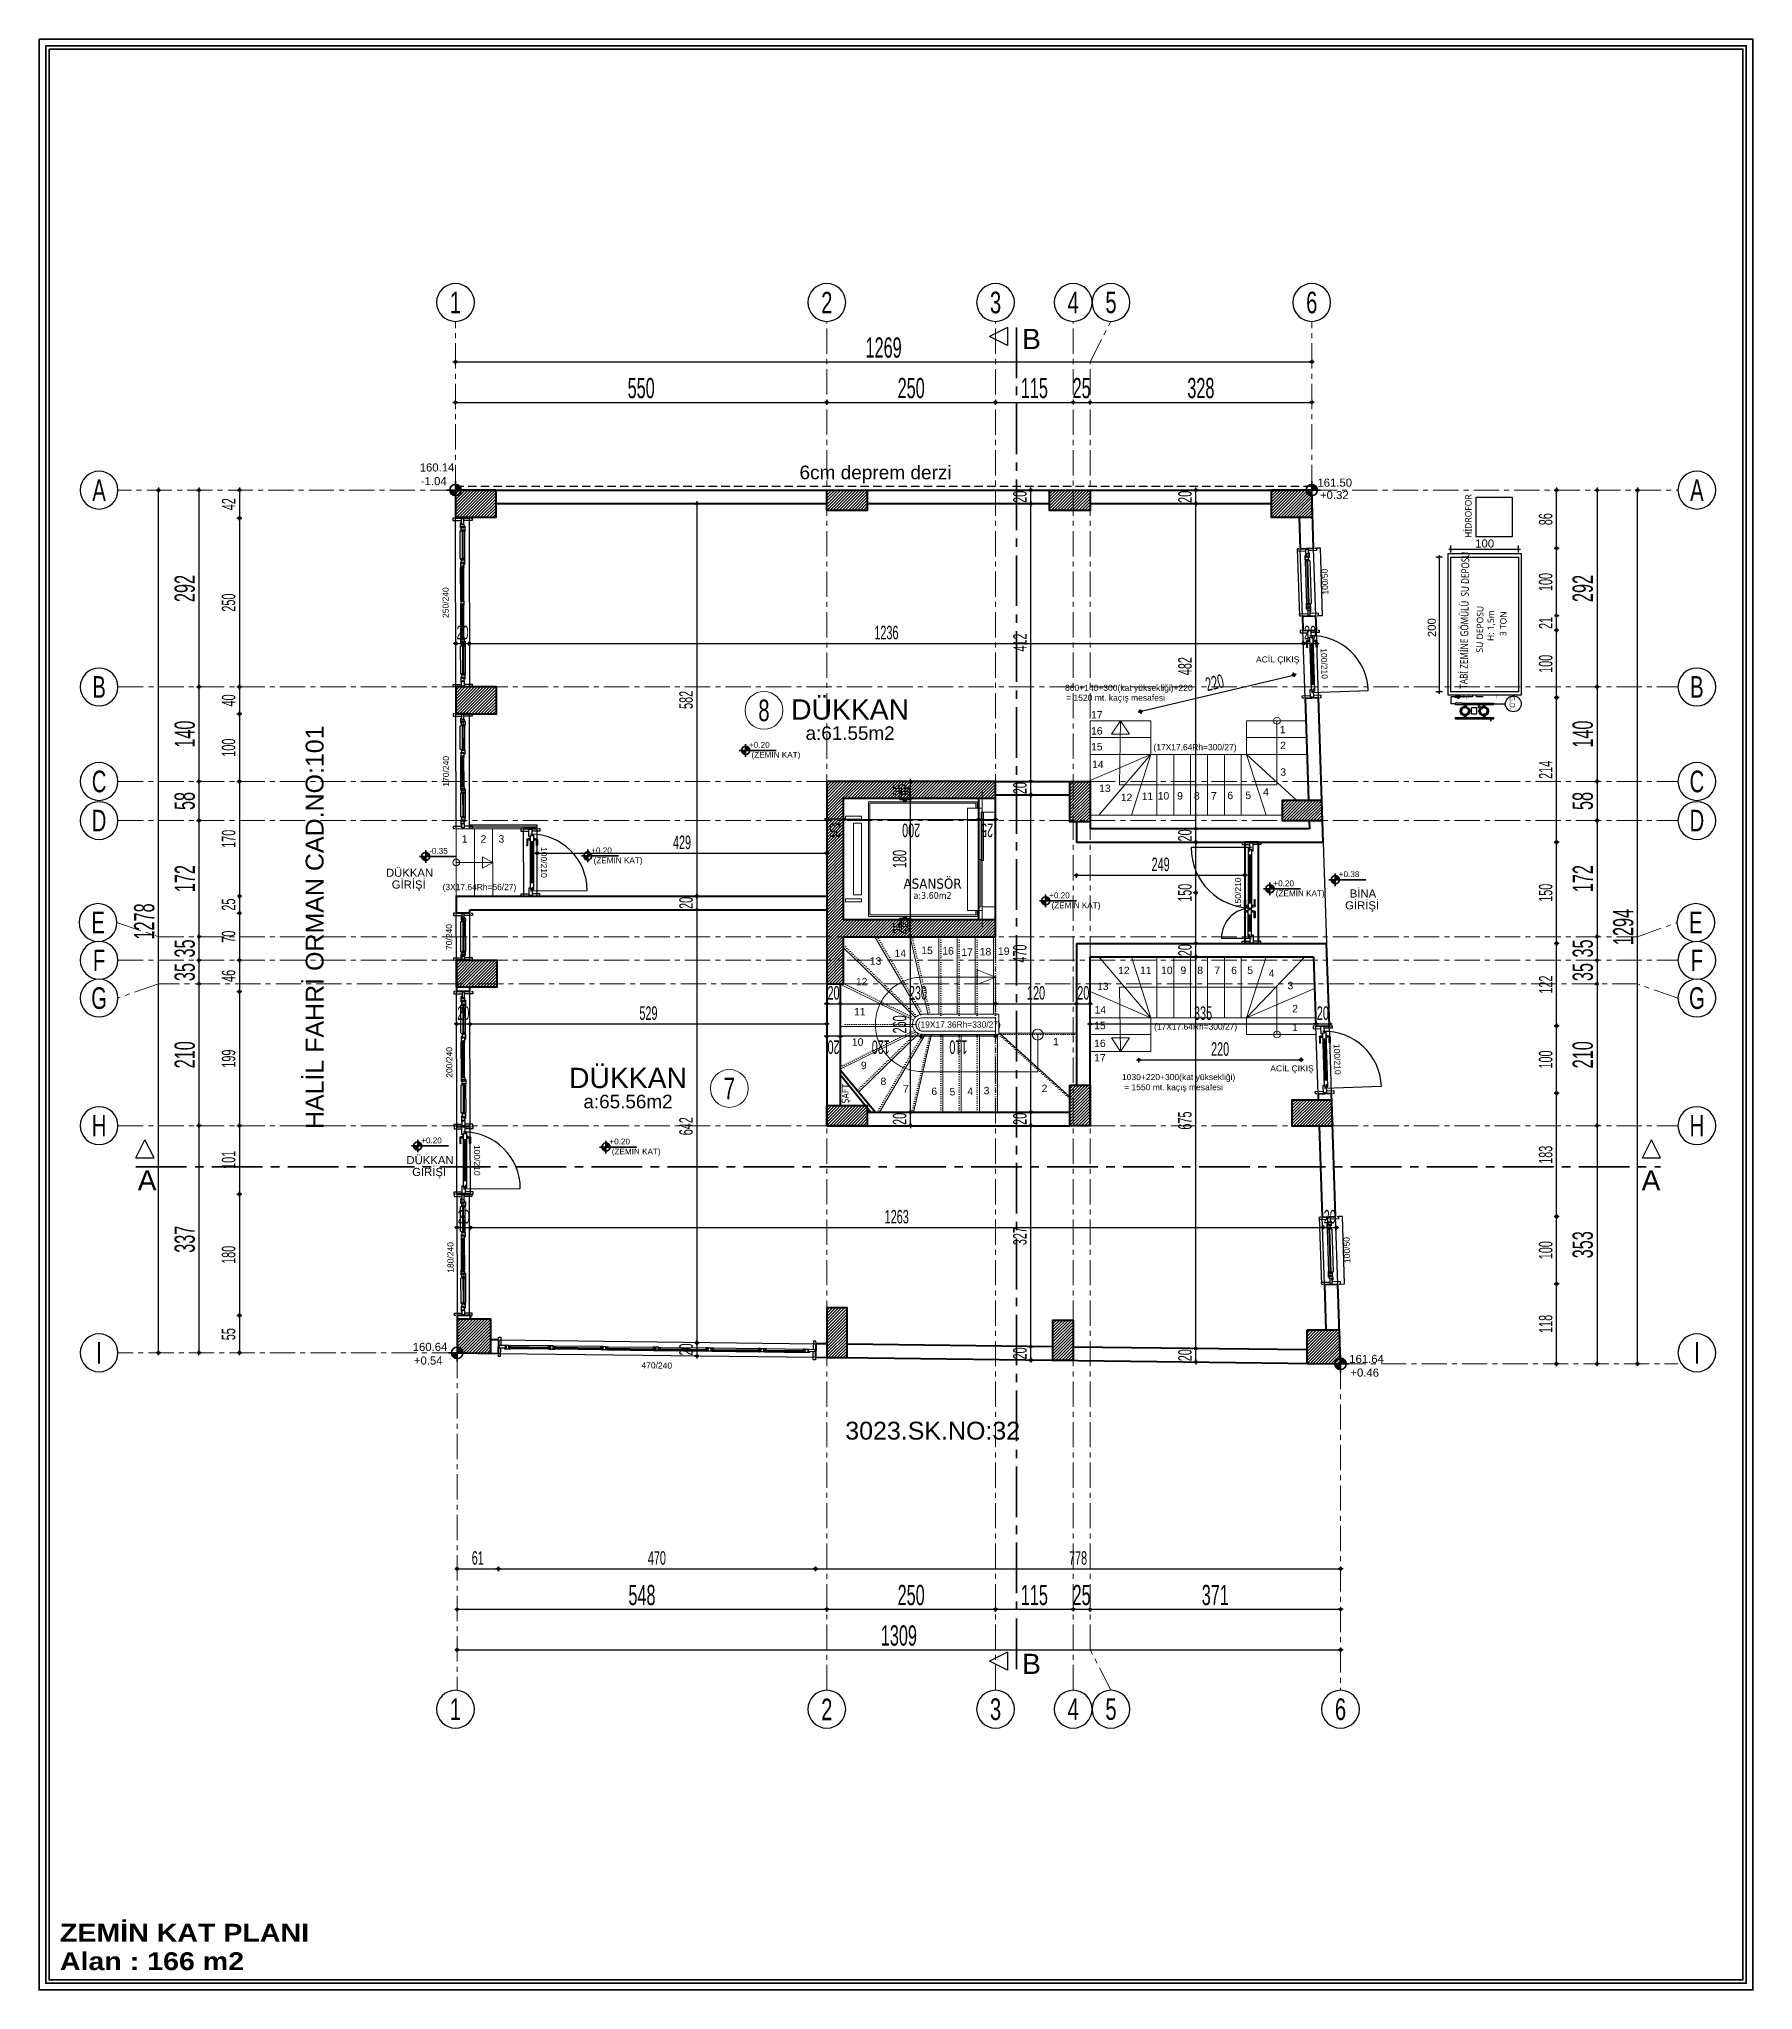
# Model space of a CAD drawing. Extents: x 386248 to 427517, y 4539405 to 4542296.
# Drawn here: x 390768 to 393307, y 4539405 to 4542296 of the extents above; entities that cross this region are included whole.
import ezdxf
from ezdxf.enums import TextEntityAlignment as Align

# ---------------------------------------------------------------- set-up
doc = ezdxf.new("R2010")
doc.units = 0
for name, pattern in [('CENTER', [2, 1.25, -0.25, 0.25, -0.25]), ('CENTER2', [1.125, 0.75, -0.125, 0.125, -0.125]), ('CENTERX2', [4, 2.5, -0.5, 0.5, -0.5]), ('DASHED2', [0.375, 0.25, -0.125]), ('DOT2', [3.175, 0, -3.175]), ('DUZ', [0])]:
    doc.linetypes.add(name, pattern=pattern)
for name, color, linetype in [('A_ÇATI', 4, 'Continuous'), ('alan', 7, 'Continuous'), ('DIM', 7, 'Continuous'), ('duvar-kesim', 250, 'Continuous'), ('kapi', 16, 'Continuous'), ('kapi-yazi', 140, 'Continuous'), ('mahal', 7, 'Continuous'), ('penc-yazi', 7, 'Continuous'), ('pencere', 7, 'Continuous'), ('Standart', 7, 'Continuous'), ('Y-IMAR', 15, 'DUZ')]:
    doc.layers.add(name, color=color, linetype=linetype)
for name, color, linetype, lineweight in [('AKS', 251, 'CENTERX2', 20), ('AKS YAZISI', 4, 'Continuous', 25), ('ASIK', 3, 'Continuous', 20), ('baca', 9, 'Continuous', 25), ('DIŞ 2', 167, 'Continuous', 25), ('DUVAR', 4, 'Continuous', 35), ('GOR1', 51, 'Continuous', 25), ('ince', 203, 'DUZ', 20), ('kolon', 1, 'Continuous', 40), ('KOTLAR', 63, 'Continuous', 30), ('MERDIVEN', 161, 'Continuous', 15), ('MIMARI', 2, 'Continuous', 20), ('OLCU10', 2, 'Continuous', 25), ('soğuksu', 162, 'Continuous', 35), ('tarama kolon', 8, 'Continuous', 13), ('tefris', 6, 'Continuous', 15), ('TEFRİŞ', 103, 'Continuous', 18), ('YAZI', 7, 'Continuous', 25), ('YAZILAR', 1, 'Continuous', 30), ('ölçü20', 1, 'Continuous', 20)]:
    doc.layers.add(name, color=color, linetype=linetype, lineweight=lineweight)
doc.styles.add('arial_1_18', font='arial.ttf', dxfattribs={"height": 0.2})
doc.styles.add('erkan', font='')
doc.styles.add('MAHAL_ADI', font='trebuc.ttf')
doc.styles.add('RomanSTA', font='')
doc.styles.get("Standard").update_dxf_attribs({"font": 'arial.ttf'})
doc.styles.add('STYLE4', font='comic.ttf', dxfattribs={"height": 9})
doc.styles.add('T', font='ISOt.shx', dxfattribs={"width": 0.6})
doc.styles.add('UNIV', font='', dxfattribs={"width": 0.7})
doc.styles.add('VAZ', font='tahoma.ttf')
doc.styles.get('erkan').set_extended_font_data('Arial')
doc.styles.get('RomanSTA').set_extended_font_data('Arial')
doc.styles.get('UNIV').set_extended_font_data('Comic Sans MS')
doc.dimstyles.new('DOT2', dxfattribs={"dimtxt": 20, "dimasz": 0.7, "dimexe": 5, "dimexo": 5, "dimgap": 6, "dimtad": 1, "dimdec": 0, "dimdsep": 46, "dimtxsty": 'T', "dimblk1": 'SEL2', "dimblk2": 'SEL2', "dimsah": 1, "dimcen": 0, "dimse1": 1, "dimse2": 1, "dimclrd": 256, "dimclre": 256, "dimclrt": 256, "dimadec": 0, "dimazin": 0, "dimtfac": 1, "dimtdec": 0, "dimtix": 1, "dimtmove": 2, "dimatfit": 3, "dimldrblk": 'SEL2', "dimfxl": 1, "dimtolj": 1, "dimtzin": 0, "dimarcsym": 0})

msp = doc.modelspace()

# ---------------------------------------------------------------- texts
at = {"layer": 'alan'}
for s, p in [('a:61.55m2', (391969.838, 4541257.392)), ('a:65.56m2', (391640.809, 4540711.462))]:
    msp.add_text(s, height=20, dxfattribs=at).set_placement(p, align=Align.CENTER)
at = {"layer": 'alan', "style": 'VAZ'}
msp.add_text('a:3.60m2', height=10, dxfattribs=at).set_placement((392091.99, 4541021.826), align=Align.CENTER)
msp.add_text('ŞAFT', height=10, rotation=90, dxfattribs=at).set_placement((391967.614, 4540733.065), align=Align.CENTER)
at = {"layer": 'kapi-yazi'}
for s, rotation, p in [('100/210', 271.885873, (392672.205, 4541370.325)), ('ACİL ÇIKIŞ', 0.000003, (392603.323, 4541376.501)), ('100/210', 270.113218, (391516.32, 4541075.822)), ('150/210', 90.000004, (392544.533, 4541030.762)), ('100/210', 271.885873, (392691.507, 4540784.118)), ('ACİL ÇIKIŞ', 0.000003, (392624.514, 4540770.638)), ('100/210', 270.113218, (391417.192, 4540634.41))]:
    msp.add_text(s, height=9, rotation=rotation, dxfattribs=at).set_placement(p, align=Align.MIDDLE_CENTER)
at = {"layer": 'kapi-yazi', "color": 1}
for s, p in [('860+140+300(kat yüksekliği)+220 ', (392384.602, 4541334.448)), (' = 1520 mt. kaçış mesafesi', (392361.392, 4541319.859)), ('1030+220+300(kat yüksekliği) ', (392458.31, 4540757.747)), (' = 1550 mt. kaçış mesafesi', (392447.327, 4540742.743))]:
    msp.add_text(s, height=9, rotation=0.000003, dxfattribs=at).set_placement(p, align=Align.MIDDLE_CENTER)
at = {"layer": 'KOTLAR', "color": 251, "linetype": 'Continuous'}
msp.add_text('6cm deprem derzi', height=20.16, dxfattribs=at).set_placement((391894.854, 4541643.518))
at = {"layer": 'KOTLAR', "color": 1, "linetype": 'Continuous'}
for s, p in [('+0.20', (391820.198, 4541245.681)), ('(ZEMİN KAT)', (391823.731, 4541230.919)), ('-0.35', (391346.214, 4541088.558)), ('+0.20', (391586.332, 4541089.252)), ('(ZEMİN KAT)', (391589.865, 4541074.49)), ('+0.20', (392596.935, 4541040.533)), ('+0.38', (392693.756, 4541054.055)), ('+0.20', (392264.705, 4541022.729)), ('(ZEMİN KAT)', (392268.239, 4541007.966)), ('(ZEMİN KAT)', (392600.468, 4541025.77)), ('+0.20', (391334.408, 4540659.566)), ('+0.20', (391613.222, 4540657.978)), ('(ZEMİN KAT)', (391616.756, 4540643.215))]:
    msp.add_text(s, height=8.64, rotation=359.999996, dxfattribs=at).set_placement(p)
at = {"layer": 'mahal'}
for p in [(391969.838, 4541287.392), (391640.809, 4540741.462)]:
    msp.add_text('DÜKKAN', height=30, dxfattribs=at).set_placement(p, align=Align.CENTER)
at = {"layer": 'mahal', "style": 'VAZ'}
msp.add_text('ASANSÖR', height=15, dxfattribs=at).set_placement((392091.99, 4541036.826), align=Align.CENTER)
at = {"layer": 'MERDIVEN'}
for s, p in [('17', (392335.341, 4541294.559)), ('16', (392335.341, 4541270.686)), ('1', (392610.693, 4541272.629)), ('15', (392335.341, 4541247.144)), ('2', (392611.247, 4541249.327)), ('14', (392336.833, 4541221.075)), ('13', (392347.319, 4541185.638)), ('3', (392611.37, 4541209.687)), ('12', (392379.316, 4541172.137)), ('11', (392410.359, 4541173.794)), ('10', (392434.066, 4541174.416)), ('9', (392458.603, 4541174.416)), ('8', (392483.47, 4541174.416)), ('7', (392508.67, 4541174.416)), (' 6', (392530.927, 4541175.038)), ('5', (392559.728, 4541175.038)), ('4', (392585.963, 4541180.177)), ('1', (391398.876, 4541110.609)), ('2', (391426.576, 4541110.609)), ('3', (391453.211, 4541110.609)), ('13', (392007.513, 4540929.646)), ('14', (392044.191, 4540941.062)), ('15', (392083.868, 4540945.314)), ('16', (392114.89, 4540944.741)), ('17', (392143.105, 4540942.783)), ('18', (392170.346, 4540943.54)), ('19', (392197.426, 4540944.315)), ('12', (391986.984, 4540899.291)), ('13', (392344.224, 4540892.247)), ('12', (392375.392, 4540915.902)), ('11', (392407.886, 4540915.902)), ('10', (392439.053, 4540915.902)), ('9', (392463.59, 4540915.902)), ('8', (392488.457, 4540915.902)), ('7', (392513.657, 4540915.902)), (' 6', (392536.535, 4540915.902)), ('5', (392562.435, 4540915.902)), ('4', (392594.266, 4540911.592)), ('3', (392622.118, 4540893.355)), ('11', (391984.13, 4540854.667)), ('14', (392340.577, 4540857.432)), ('2', (392629.108, 4540859.26)), ('10', (391981.017, 4540809.783)), ('1', (392274.704, 4540810.339)), ('15', (392339.914, 4540834.025)), ('16', (392339.914, 4540807.737)), ('1', (392629.108, 4540831.491)), ('17', (392339.914, 4540786.392)), ('9', (391990.097, 4540775.017)), ('8', (392019.155, 4540751.408)), ('7', (392052.364, 4540740.057)), ('6', (392094.443, 4540736.697)), ('5', (392121.401, 4540735.967)), ('4', (392147.734, 4540736.524)), ('3', (392171.875, 4540737.823)), ('2', (392257.794, 4540741.04))]:
    msp.add_text(s, height=11, dxfattribs=at).set_placement(p, align=Align.MIDDLE)
at = {"layer": 'MERDIVEN', "style": 'STYLE4'}
for s, p in [('(17X17.64Rh=300/27)', (392419.329, 4541241.843)), ('(3X17.64Rh=56/27)', (391366.143, 4541034.67)), ('(19X17.36Rh=330/27)', (392070.054, 4540830.925)), ('(17X17.64Rh=300/27)', (392420.236, 4540827.827))]:
    msp.add_text(s, height=9.3209, dxfattribs=at).set_placement(p)
at = {"layer": 'penc-yazi'}
for s, rotation, p in [('100/50', 91.885872, (392673.21, 4541491.731)), ('250/240', 90.113216, (391370.559, 4541460.692)), ('170/240', 90.113216, (391371.053, 4541210.732)), ('70/240', 90.113216, (391375.682, 4540965.279)), ('200/240', 90.113216, (391376.14, 4540779.546)), ('180/240', 90.113219, (391377.774, 4540490.607)), ('100/50', 91.885872, (392705.816, 4540501.489)), ('470/240', 359.285095, (391683.453, 4540330.519))]:
    msp.add_text(s, height=9, rotation=rotation, dxfattribs=at).set_placement(p, align=Align.MIDDLE_CENTER)
at = {"layer": 'YAZI', "color": 232}
for s, p in [('DÜKKAN', (391317.161, 4541054.548)), ('GİRİŞİ', (391315.919, 4541037.011)), ('GİRİŞİ', (392728.364, 4541006.202)), ('BİNA', (392729.606, 4541023.739)), ('DÜKKAN', (391347.481, 4540628.759)), ('GİRİŞİ', (391346.239, 4540611.223))]:
    msp.add_text(s, height=12, dxfattribs=at).set_placement(p, align=Align.CENTER)
at = {"layer": 'YAZILAR', "color": 0, "style": 'RomanSTA'}
msp.add_text('HALİL FAHRİ ORMAN CAD.NO:101', height=26.47628, rotation=90, dxfattribs=at).set_placement((391189.767, 4540680.682))
msp.add_text('3023.SK.NO:32', height=26.47628, dxfattribs=at).set_placement((391962.68, 4540220.651))
at = {"layer": 'YAZILAR', "color": 0, "char_height": 26.47628, "width": 5120.77446, "attachment_point": 1, "style": 'RomanSTA'}
for s, insert in [('{\\fArial Black|b0|i0|c162|p34;ZEMİN KAT PLANI}', (390799.137, 4539503.271)), ('{\\fArial Black|b0|i0|c0|p34;Alan : 166 m2}', (390799.137, 4539461.11))]:
    msp.add_mtext(s, dxfattribs=dict(at, insert=insert))

# ---------------------------------------------------------------- blocks, each defined once
blk = doc.blocks.new('G$C5A3F1A31')
at = {"layer": 'ince', "ltscale": 0.1}
for p, q in [((175.9, 41.6), (24.3, 41.6)), ((24.3, 20), (24.3, 41.6)), ((175.9, 20), (175.9, 41.6)), ((29.9, 20), (0.5, 20)), ((29.9, 0), (0.5, 0)), ((0.5, 0), (200.5, 0)), ((29.9, 20), (24.3, 20)), ((99.9, 25.2), (29.9, 25.2)), ((29.9, 21.7), (29.9, 25.2)), ((99.9, 21.7), (29.9, 21.7)), ((29.9, 0), (29.9, 20)), ((169.9, 20), (29.9, 20)), ((169.9, 0), (29.9, 0)), ((98.5, 17.8), (98.5, 21.3)), ((169.9, 21.3), (98.5, 21.3)), ((169.9, 17.8), (98.5, 17.8)), ((99.9, 25.2), (99.9, 21.7)), ((169.9, 21.3), (169.9, 17.8)), ((200.5, 20), (169.9, 20)), ((169.9, 0), (169.9, 20)), ((200.5, 0), (169.9, 0))]:
    blk.add_line(p, q, dxfattribs=at)
at = {"layer": 'MIMARI', "ltscale": 0.1}
for p, q in [((36.9, 198.8), (36.9, 222.1)), ((41.6, 222.1), (36.9, 222.1)), ((41.6, 198.8), (41.6, 222.1)), ((47.5, 198.8), (47.5, 210.5)), ((47.5, 210.5), (153.6, 210.5)), ((153.6, 198.8), (153.6, 210.5)), ((159.4, 198.8), (159.4, 222.1)), ((164.1, 222.1), (159.4, 222.1)), ((159.4, 198.8), (159.4, 222.1)), ((164.1, 222.1), (159.4, 222.1)), ((164.1, 198.8), (164.1, 222.1)), ((164.1, 198.8), (164.1, 222.1)), ((36.9, 198.8), (41.6, 198.8)), ((47.5, 198.8), (153.6, 198.8)), ((159.4, 198.8), (164.1, 198.8)), ((-5, 141.6), (12.8, 141.6)), ((-5, 141.6), (-5, 139.3)), ((-5, 139.3), (10.5, 139.3)), ((10.5, 129.9), (-5, 129.9)), ((-5, 129.9), (-5, 127.5)), ((12.8, 127.5), (-5, 127.5)), ((10.5, 139.3), (10.5, 129.9)), ((12.8, 141.6), (12.8, 127.5)), ((188.2, 141.6), (188.2, 127.5)), ((206, 141.6), (188.2, 141.6)), ((188.2, 127.5), (206, 127.5)), ((190.5, 139.3), (190.5, 129.9)), ((206, 139.3), (190.5, 139.3)), ((190.5, 129.9), (206, 129.9)), ((206, 141.6), (206, 139.3)), ((206, 129.9), (206, 127.5))]:
    blk.add_line(p, q, dxfattribs=at)
for points in [[(15.5, 176.5), (15.5, 188.4), (185.5, 188.4), (185.5, 27.1), (175.9, 27.1)], [(24.3, 27.1), (15.5, 27.1), (15.5, 176.5)], [(17.8, 176.5), (17.8, 186.1), (183.2, 186.1), (183.2, 29.4), (175.9, 29.4)], [(24.3, 29.4), (17.8, 29.4), (17.8, 176.5)], [(0.5, 139.3), (0.5, 129.9)], [(200.5, 139.3), (200.5, 129.9)]]:
    blk.add_lwpolyline(points, dxfattribs=at)
for points in [[(12.8, 137), (14, 137), (14, 132), (12.8, 132)], [(14, 135.5), (15.5, 134.6), (15.5, 134.6), (14, 133.6)], [(187, 135.5), (185.5, 134.6), (185.5, 134.6), (187, 133.6)], [(188.2, 137), (187, 137), (187, 132), (188.2, 132)]]:
    blk.add_lwpolyline(points, close=True, dxfattribs=at)
for points in [[(12.8, 137), (14, 137), (12.8, 132), (14, 132)], [(14, 133.6), (15.5, 134.6), (14, 135.5), (15.5, 134.6)], [(187, 133.6), (185.5, 134.6), (187, 135.5), (185.5, 134.6)], [(188.2, 137), (187, 137), (188.2, 132), (187, 132)]]:
    blk.add_solid(points, dxfattribs=at)
blk = doc.blocks.new('SEL2')
at = {"layer": 'OLCU10'}
for p, q in [((5.25, 0), (-5.25, 0)), ((0, 5.25), (0, -3.95))]:
    blk.add_line(p, q, dxfattribs=at)
blk.add_circle((0, 0), 2.75, dxfattribs=at)
blk = doc.blocks.new('*D2071')
at = {"layer": 'Defpoints', "color": 0}
for p in [(391960.3, 4541170.8), (392160.3, 4541170.8), (392160.3, 4541139.4)]:
    blk.add_point(p, dxfattribs=at)
at = {"layer": 'DIM', "lineweight": -2}
blk.add_line((391961, 4541139.4), (392159.6, 4541139.4), dxfattribs=at)
at = {"layer": 'DIM', "linetype": 'ByBlock', "lineweight": -2, "xscale": 0.7, "yscale": 0.7, "zscale": 0.7, "rotation": 180}
blk.add_blockref('SEL2', (391960.3, 4541139.4), dxfattribs=at)
at = {"layer": 'DIM', "linetype": 'ByBlock', "lineweight": -2, "xscale": 0.7, "yscale": 0.7, "zscale": 0.7}
blk.add_blockref('SEL2', (392160.3, 4541139.4), dxfattribs=at)
at = {"layer": 'DIM', "insert": (392060.3, 4541123.4), "char_height": 20, "attachment_point": 5, "rotation": 180, "style": 'T'}
blk.add_mtext('\\A1;200', dxfattribs=at)
blk = doc.blocks.new('*D2072')
at = {"layer": 'Defpoints', "color": 0}
for p in [(392185.3, 4540969.3), (392075.3, 4540835.8), (392075.3, 4540818.2)]:
    blk.add_point(p, dxfattribs=at)
at = {"layer": 'DIM', "lineweight": -2}
blk.add_line((392184.6, 4540818.2), (392076, 4540818.2), dxfattribs=at)
at = {"layer": 'DIM', "linetype": 'ByBlock', "lineweight": -2, "xscale": 0.7, "yscale": 0.7, "zscale": 0.7, "rotation": 180}
blk.add_blockref('SEL2', (392075.3, 4540818.2), dxfattribs=at)
at = {"layer": 'DIM', "linetype": 'ByBlock', "lineweight": -2, "xscale": 0.7, "yscale": 0.7, "zscale": 0.7}
blk.add_blockref('SEL2', (392185.3, 4540818.2), dxfattribs=at)
at = {"layer": 'DIM', "insert": (392130.3, 4540802.2), "char_height": 20, "attachment_point": 5, "rotation": 180, "style": 'T'}
blk.add_mtext('\\A1;110', dxfattribs=at)
blk = doc.blocks.new('*D2073')
at = {"layer": 'Defpoints', "color": 0}
for p in [(391955.3, 4540851.9), (391955.3, 4540818.2), (392075.3, 4540835.8)]:
    blk.add_point(p, dxfattribs=at)
at = {"layer": 'DIM', "lineweight": -2}
blk.add_line((392074.6, 4540818.2), (391956, 4540818.2), dxfattribs=at)
at = {"layer": 'DIM', "linetype": 'ByBlock', "lineweight": -2, "xscale": 0.7, "yscale": 0.7, "zscale": 0.7, "rotation": 180}
blk.add_blockref('SEL2', (391955.3, 4540818.2), dxfattribs=at)
at = {"layer": 'DIM', "linetype": 'ByBlock', "lineweight": -2, "xscale": 0.7, "yscale": 0.7, "zscale": 0.7}
blk.add_blockref('SEL2', (392075.3, 4540818.2), dxfattribs=at)
at = {"layer": 'DIM', "insert": (392015.3, 4540802.2), "char_height": 20, "attachment_point": 5, "rotation": 180, "style": 'T'}
blk.add_mtext('\\A1;120', dxfattribs=at)
blk = doc.blocks.new('*D2074')
at = {"layer": 'Defpoints', "color": 0}
for p in [(391935.3, 4540851.9), (391955.3, 4540851.9), (391935.3, 4540818.2)]:
    blk.add_point(p, dxfattribs=at)
at = {"layer": 'DIM', "lineweight": -2}
for p, q in [((391934.6, 4540818.2), (391933.9, 4540818.2)), ((391955.3, 4540818.2), (391935.3, 4540818.2)), ((391956, 4540818.2), (391956.7, 4540818.2))]:
    blk.add_line(p, q, dxfattribs=at)
at = {"layer": 'DIM', "linetype": 'ByBlock', "lineweight": -2, "xscale": 0.7, "yscale": 0.7, "zscale": 0.7}
blk.add_blockref('SEL2', (391935.3, 4540818.2), dxfattribs=at)
at = {"layer": 'DIM', "linetype": 'ByBlock', "lineweight": -2, "xscale": 0.7, "yscale": 0.7, "zscale": 0.7, "rotation": 180}
blk.add_blockref('SEL2', (391955.3, 4540818.2), dxfattribs=at)
at = {"layer": 'DIM', "insert": (391945.3, 4540802.2), "char_height": 20, "attachment_point": 5, "rotation": 180, "style": 'T'}
blk.add_mtext('\\A1;20', dxfattribs=at)
blk = doc.blocks.new('*D2075')
at = {"layer": 'Defpoints', "color": 0}
for p in [(391935.3, 4541156.3), (391935.3, 4541139.7), (391960.3, 4541153)]:
    blk.add_point(p, dxfattribs=at)
at = {"layer": 'DIM', "lineweight": -2}
for p, q in [((391934.6, 4541139.7), (391933.9, 4541139.7)), ((391960.3, 4541139.7), (391935.3, 4541139.7)), ((391961, 4541139.7), (391961.7, 4541139.7))]:
    blk.add_line(p, q, dxfattribs=at)
at = {"layer": 'DIM', "linetype": 'ByBlock', "lineweight": -2, "xscale": 0.7, "yscale": 0.7, "zscale": 0.7}
blk.add_blockref('SEL2', (391935.3, 4541139.7), dxfattribs=at)
at = {"layer": 'DIM', "linetype": 'ByBlock', "lineweight": -2, "xscale": 0.7, "yscale": 0.7, "zscale": 0.7, "rotation": 180}
blk.add_blockref('SEL2', (391960.3, 4541139.7), dxfattribs=at)
at = {"layer": 'DIM', "insert": (391947.8, 4541123.7), "char_height": 20, "attachment_point": 5, "rotation": 180, "style": 'T'}
blk.add_mtext('\\A1;25', dxfattribs=at)
blk = doc.blocks.new('*D2076')
at = {"layer": 'Defpoints', "color": 0}
for p in [(392160.3, 4541146.9), (392185.3, 4541146.9), (392185.3, 4541139.4)]:
    blk.add_point(p, dxfattribs=at)
at = {"layer": 'DIM', "lineweight": -2}
for p, q in [((392159.6, 4541139.4), (392158.9, 4541139.4)), ((392160.3, 4541139.4), (392185.3, 4541139.4)), ((392186, 4541139.4), (392186.7, 4541139.4))]:
    blk.add_line(p, q, dxfattribs=at)
at = {"layer": 'DIM', "linetype": 'ByBlock', "lineweight": -2, "xscale": 0.7, "yscale": 0.7, "zscale": 0.7}
blk.add_blockref('SEL2', (392160.3, 4541139.4), dxfattribs=at)
at = {"layer": 'DIM', "linetype": 'ByBlock', "lineweight": -2, "xscale": 0.7, "yscale": 0.7, "zscale": 0.7, "rotation": 180}
blk.add_blockref('SEL2', (392185.3, 4541139.4), dxfattribs=at)
at = {"layer": 'DIM', "insert": (392172.8, 4541123.4), "char_height": 20, "attachment_point": 5, "rotation": 180, "style": 'T'}
blk.add_mtext('\\A1;25', dxfattribs=at)
blk = doc.blocks.new('*D2077')
at = {"layer": 'Defpoints', "color": 0}
for p in [(392059.3, 4540705.8), (392073.6, 4540705.8), (392089.3, 4540685.8)]:
    blk.add_point(p, dxfattribs=at)
at = {"layer": 'DIM', "lineweight": -2}
for p, q in [((392059.3, 4540706.5), (392059.3, 4540707.2)), ((392059.3, 4540685.8), (392059.3, 4540705.8)), ((392059.3, 4540685.1), (392059.3, 4540684.4))]:
    blk.add_line(p, q, dxfattribs=at)
at = {"layer": 'DIM', "linetype": 'ByBlock', "lineweight": -2, "xscale": 0.7, "yscale": 0.7, "zscale": 0.7}
for p, rotation in [((392059.3, 4540705.8), 270), ((392059.3, 4540685.8), 90)]:
    blk.add_blockref('SEL2', p, dxfattribs=dict(at, rotation=rotation))
at = {"layer": 'DIM', "insert": (392043.3, 4540695.8), "char_height": 20, "attachment_point": 5, "rotation": 90, "style": 'T'}
blk.add_mtext('\\A1;20', dxfattribs=at)
blk = doc.blocks.new('*D2078')
at = {"layer": 'Defpoints', "color": 0}
for p in [(392059.3, 4540965.8), (392085.3, 4540965.8), (392073.6, 4540705.8)]:
    blk.add_point(p, dxfattribs=at)
at = {"layer": 'DIM', "lineweight": -2}
blk.add_line((392059.3, 4540706.5), (392059.3, 4540965.1), dxfattribs=at)
at = {"layer": 'DIM', "linetype": 'ByBlock', "lineweight": -2, "xscale": 0.7, "yscale": 0.7, "zscale": 0.7}
for p, rotation in [((392059.3, 4540965.8), 90), ((392059.3, 4540705.8), 270)]:
    blk.add_blockref('SEL2', p, dxfattribs=dict(at, rotation=rotation))
at = {"layer": 'DIM', "insert": (392043.3, 4540835.8), "char_height": 20, "attachment_point": 5, "rotation": 90, "style": 'T'}
blk.add_mtext('\\A1;260', dxfattribs=at)
blk = doc.blocks.new('*D2079')
at = {"layer": 'Defpoints', "color": 0}
for p in [(392059.3, 4540990.8), (392080.1, 4540990.8), (392085.3, 4540965.8)]:
    blk.add_point(p, dxfattribs=at)
at = {"layer": 'DIM', "lineweight": -2}
for p, q in [((392059.3, 4540991.5), (392059.3, 4540992.2)), ((392059.3, 4540965.8), (392059.3, 4540990.8)), ((392059.3, 4540965.1), (392059.3, 4540964.4))]:
    blk.add_line(p, q, dxfattribs=at)
at = {"layer": 'DIM', "linetype": 'ByBlock', "lineweight": -2, "xscale": 0.7, "yscale": 0.7, "zscale": 0.7}
for p, rotation in [((392059.3, 4540990.8), 270), ((392059.3, 4540965.8), 90)]:
    blk.add_blockref('SEL2', p, dxfattribs=dict(at, rotation=rotation))
at = {"layer": 'DIM', "insert": (392043.3, 4540978.3), "char_height": 20, "attachment_point": 5, "rotation": 90, "style": 'T'}
blk.add_mtext('\\A1;25', dxfattribs=at)
blk = doc.blocks.new('*D2080')
at = {"layer": 'Defpoints', "color": 0}
for p in [(392059.3, 4541170.8), (392071.3, 4541170.8), (392080.1, 4540990.8)]:
    blk.add_point(p, dxfattribs=at)
at = {"layer": 'DIM', "lineweight": -2}
blk.add_line((392059.3, 4540991.5), (392059.3, 4541170.1), dxfattribs=at)
at = {"layer": 'DIM', "linetype": 'ByBlock', "lineweight": -2, "xscale": 0.7, "yscale": 0.7, "zscale": 0.7}
for p, rotation in [((392059.3, 4541170.8), 90), ((392059.3, 4540990.8), 270)]:
    blk.add_blockref('SEL2', p, dxfattribs=dict(at, rotation=rotation))
at = {"layer": 'DIM', "insert": (392043.3, 4541080.8), "char_height": 20, "attachment_point": 5, "rotation": 90, "style": 'T'}
blk.add_mtext('\\A1;180', dxfattribs=at)
blk = doc.blocks.new('*D2081')
at = {"layer": 'Defpoints', "color": 0}
for p in [(392059.3, 4541195.8), (392071.3, 4541195.8), (392071.3, 4541170.8)]:
    blk.add_point(p, dxfattribs=at)
at = {"layer": 'DIM', "lineweight": -2}
for p, q in [((392059.3, 4541196.5), (392059.3, 4541197.2)), ((392059.3, 4541170.8), (392059.3, 4541195.8)), ((392059.3, 4541170.1), (392059.3, 4541169.4))]:
    blk.add_line(p, q, dxfattribs=at)
at = {"layer": 'DIM', "linetype": 'ByBlock', "lineweight": -2, "xscale": 0.7, "yscale": 0.7, "zscale": 0.7}
for p, rotation in [((392059.3, 4541195.8), 270), ((392059.3, 4541170.8), 90)]:
    blk.add_blockref('SEL2', p, dxfattribs=dict(at, rotation=rotation))
at = {"layer": 'DIM', "insert": (392043.3, 4541183.3), "char_height": 20, "attachment_point": 5, "rotation": 90, "style": 'T'}
blk.add_mtext('\\A1;25', dxfattribs=at)
blk = doc.blocks.new('fm-door2')
at = {"linetype": 'Continuous'}
for p, q in [((0, 2.5), (0, -2.5)), ((10, 2.5), (0, 2.5)), ((7, 3.2), (7, 0)), ((7.4, 2.8), (12.8, 2.8)), ((8, 5), (8, 3)), ((8, 5), (100, 5)), ((10, 3), (8, 3)), ((10, 3), (10, -0.5)), ((10, 0), (98, 0)), ((18, 5), (18, 0)), ((90, 5), (90, 0)), ((100, 3), (98, 3)), ((98, 3), (98, 0)), ((100, 2), (98, 2)), ((98, 2), (98, 0)), ((140, 0), (98, 0)), ((100, 5), (100, 3)), ((142, 5), (100, 5)), ((100, 5), (100, 2)), ((108, 5), (108, 0)), ((132, 5), (132, 0)), ((142.6, 2.8), (137.2, 2.8)), ((140, 3), (142, 3)), ((140, 3), (140, -0.5)), ((140, 2.5), (150, 2.5)), ((142, 5), (142, 3)), ((143, 3.2), (143, 0)), ((150, 2.5), (150, -2.5)), ((12, -2.5), (0, -2.5)), ((10, -0.5), (12, -0.5)), ((12, -0.5), (12, -2.5)), ((138, -0.5), (138, -2.5)), ((140, -0.5), (138, -0.5)), ((138, -2.5), (150, -2.5))]:
    blk.add_line(p, q, dxfattribs=at)
at = {"color": 8, "linetype": 'Continuous'}
for p, q in [((18, 3.5), (90, 3.5)), ((18, 1.5), (90, 1.5)), ((132, 3.5), (108, 3.5)), ((132, 1.5), (108, 1.5))]:
    blk.add_line(p, q, dxfattribs=at)
at = {"linetype": 'Continuous'}
for points in [[(95.9, 5.8), (95.9, 8.9, 0.414214), (94.3, 10.4), (86, 10.4, 1), (86, 8.9), (93.6, 8.9, -0.414214), (94.3, 8.1), (94.3, 5.8)], [(102.1, 5.8), (102.1, 8.9, -0.414214), (103.7, 10.4), (112, 10.4, -1), (112, 8.9), (104.4, 8.9, 0.414214), (103.7, 8.1), (103.7, 5.8)], [(95.9, -0.8), (95.9, -3.9, -0.414214), (94.3, -5.4), (86, -5.4, -1), (86, -3.9), (93.6, -3.9, 0.414214), (94.3, -3.1), (94.3, -0.8)], [(102.1, -0.8), (102.1, -3.9, 0.414214), (103.7, -5.4), (112, -5.4, 1), (112, -3.9), (104.4, -3.9, -0.414214), (103.7, -3.1), (103.7, -0.8)]]:
    blk.add_lwpolyline(points, format="xyb", dxfattribs=at)
for points in [[(97, 5), (97, 5.8), (93.2, 5.8), (93.2, 5)], [(101, 5), (101, 5.8), (104.8, 5.8), (104.8, 5)], [(101, 0), (101, -0.8), (104.8, -0.8), (104.8, 0)], [(97, 0), (97, -0.8), (93.2, -0.8), (93.2, 0)]]:
    blk.add_lwpolyline(points, dxfattribs=at)
for centre in [(7.4, 3.2), (142.6, 3.2)]:
    blk.add_circle(centre, 0.426, dxfattribs=at)
blk = doc.blocks.new('*D2082')
at = {"layer": 'Defpoints', "color": 0}
for p in [(391734, 4541607.4), (391742.9, 4541025.8), (391759, 4541025.8)]:
    blk.add_point(p, dxfattribs=at)
at = {"layer": 'DIM', "lineweight": -2}
blk.add_line((391742.9, 4541606.7), (391742.9, 4541026.5), dxfattribs=at)
at = {"layer": 'DIM', "linetype": 'ByBlock', "lineweight": -2, "xscale": 0.7, "yscale": 0.7, "zscale": 0.7}
for p, rotation in [((391742.9, 4541607.4), 90), ((391742.9, 4541025.8), 270)]:
    blk.add_blockref('SEL2', p, dxfattribs=dict(at, rotation=rotation))
at = {"layer": 'DIM', "insert": (391726.9, 4541316.6), "char_height": 20, "attachment_point": 5, "rotation": 90, "style": 'T'}
blk.add_mtext('\\A1;582', dxfattribs=at)
blk = doc.blocks.new('*D2083')
at = {"layer": 'Defpoints', "color": 0}
for p in [(391759, 4541025.8), (391742.9, 4541005.8), (391777.2, 4541005.8)]:
    blk.add_point(p, dxfattribs=at)
at = {"layer": 'DIM', "lineweight": -2}
for p, q in [((391742.9, 4541026.5), (391742.9, 4541027.2)), ((391742.9, 4541025.8), (391742.9, 4541005.8)), ((391742.9, 4541005.1), (391742.9, 4541004.4))]:
    blk.add_line(p, q, dxfattribs=at)
at = {"layer": 'DIM', "linetype": 'ByBlock', "lineweight": -2, "xscale": 0.7, "yscale": 0.7, "zscale": 0.7}
for p, rotation in [((391742.9, 4541025.8), 270), ((391742.9, 4541005.8), 90)]:
    blk.add_blockref('SEL2', p, dxfattribs=dict(at, rotation=rotation))
at = {"layer": 'DIM', "insert": (391726.9, 4541015.8), "char_height": 20, "attachment_point": 5, "rotation": 90, "style": 'T'}
blk.add_mtext('\\A1;20', dxfattribs=at)
blk = doc.blocks.new('*D2084')
at = {"layer": 'Defpoints', "color": 0}
for p in [(391777.2, 4541005.8), (391742.9, 4540364.1), (391794.9, 4540364.1)]:
    blk.add_point(p, dxfattribs=at)
at = {"layer": 'DIM', "lineweight": -2}
blk.add_line((391742.9, 4541005.1), (391742.9, 4540364.8), dxfattribs=at)
at = {"layer": 'DIM', "linetype": 'ByBlock', "lineweight": -2, "xscale": 0.7, "yscale": 0.7, "zscale": 0.7}
for p, rotation in [((391742.9, 4541005.8), 90), ((391742.9, 4540364.1), 270)]:
    blk.add_blockref('SEL2', p, dxfattribs=dict(at, rotation=rotation))
at = {"layer": 'DIM', "insert": (391726.9, 4540684.9), "char_height": 20, "attachment_point": 5, "rotation": 90, "style": 'T'}
blk.add_mtext('\\A1;642', dxfattribs=at)
blk = doc.blocks.new('*D2085')
at = {"layer": 'Defpoints', "color": 0}
for p in [(391794.9, 4540364.1), (391742.9, 4540344.4), (391775.9, 4540344.4)]:
    blk.add_point(p, dxfattribs=at)
at = {"layer": 'DIM', "lineweight": -2}
for p, q in [((391742.9, 4540364.8), (391742.9, 4540365.5)), ((391742.9, 4540364.1), (391742.9, 4540344.4)), ((391742.9, 4540343.7), (391742.9, 4540343))]:
    blk.add_line(p, q, dxfattribs=at)
at = {"layer": 'DIM', "linetype": 'ByBlock', "lineweight": -2, "xscale": 0.7, "yscale": 0.7, "zscale": 0.7}
for p, rotation in [((391742.9, 4540364.1), 270), ((391742.9, 4540344.4), 90)]:
    blk.add_blockref('SEL2', p, dxfattribs=dict(at, rotation=rotation))
at = {"layer": 'DIM', "insert": (391726.9, 4540354.2), "char_height": 20, "attachment_point": 5, "rotation": 90, "style": 'T'}
blk.add_mtext('\\A1;20', dxfattribs=at)
blk = doc.blocks.new('*D2086')
at = {"layer": 'Defpoints', "color": 0}
for p in [(391387.4, 4540551), (391407.4, 4540551.1), (391407.4, 4540534.8)]:
    blk.add_point(p, dxfattribs=at)
at = {"layer": 'DIM', "lineweight": -2}
for p, q in [((391386.7, 4540534.8), (391386, 4540534.8)), ((391387.4, 4540534.8), (391407.4, 4540534.8)), ((391408.1, 4540534.8), (391408.8, 4540534.8))]:
    blk.add_line(p, q, dxfattribs=at)
at = {"layer": 'DIM', "linetype": 'ByBlock', "lineweight": -2, "xscale": 0.7, "yscale": 0.7, "zscale": 0.7}
blk.add_blockref('SEL2', (391387.4, 4540534.8), dxfattribs=at)
at = {"layer": 'DIM', "linetype": 'ByBlock', "lineweight": -2, "xscale": 0.7, "yscale": 0.7, "zscale": 0.7, "rotation": 180}
blk.add_blockref('SEL2', (391407.4, 4540534.8), dxfattribs=at)
at = {"layer": 'DIM', "insert": (391397.4, 4540550.8), "char_height": 20, "attachment_point": 5, "style": 'T'}
blk.add_mtext('\\A1;20', dxfattribs=at)
blk = doc.blocks.new('*D2087')
at = {"layer": 'Defpoints', "color": 0}
for p in [(391407.4, 4540551.1), (392670.4, 4540534.8), (392670.4, 4540514.4)]:
    blk.add_point(p, dxfattribs=at)
at = {"layer": 'DIM', "lineweight": -2}
blk.add_line((391408.1, 4540534.8), (392669.7, 4540534.8), dxfattribs=at)
at = {"layer": 'DIM', "linetype": 'ByBlock', "lineweight": -2, "xscale": 0.7, "yscale": 0.7, "zscale": 0.7, "rotation": 180}
blk.add_blockref('SEL2', (391407.4, 4540534.8), dxfattribs=at)
at = {"layer": 'DIM', "linetype": 'ByBlock', "lineweight": -2, "xscale": 0.7, "yscale": 0.7, "zscale": 0.7}
blk.add_blockref('SEL2', (392670.4, 4540534.8), dxfattribs=at)
at = {"layer": 'DIM', "insert": (392038.9, 4540550.8), "char_height": 20, "attachment_point": 5, "style": 'T'}
blk.add_mtext('\\A1;1263', dxfattribs=at)
blk = doc.blocks.new('*D2088')
at = {"layer": 'Defpoints', "color": 0}
for p in [(392690.4, 4540534.8), (392670.4, 4540514.4), (392690.4, 4540515)]:
    blk.add_point(p, dxfattribs=at)
at = {"layer": 'DIM', "lineweight": -2}
for p, q in [((392669.7, 4540534.8), (392669, 4540534.8)), ((392670.4, 4540534.8), (392690.4, 4540534.8)), ((392691.1, 4540534.8), (392691.8, 4540534.8))]:
    blk.add_line(p, q, dxfattribs=at)
at = {"layer": 'DIM', "linetype": 'ByBlock', "lineweight": -2, "xscale": 0.7, "yscale": 0.7, "zscale": 0.7}
blk.add_blockref('SEL2', (392670.4, 4540534.8), dxfattribs=at)
at = {"layer": 'DIM', "linetype": 'ByBlock', "lineweight": -2, "xscale": 0.7, "yscale": 0.7, "zscale": 0.7, "rotation": 180}
blk.add_blockref('SEL2', (392690.4, 4540534.8), dxfattribs=at)
at = {"layer": 'DIM', "insert": (392680.4, 4540550.8), "char_height": 20, "attachment_point": 5, "style": 'T'}
blk.add_mtext('\\A1;20', dxfattribs=at)
blk = doc.blocks.new('*D2089')
at = {"layer": 'Defpoints', "color": 0}
for p in [(392473.8, 4540355.7), (392482, 4540355.7), (392473.6, 4540335.7)]:
    blk.add_point(p, dxfattribs=at)
at = {"layer": 'DIM', "lineweight": -2}
for p, q in [((392482, 4540356.4), (392482, 4540357.1)), ((392482, 4540335.7), (392482, 4540355.7)), ((392482, 4540335), (392482, 4540334.3))]:
    blk.add_line(p, q, dxfattribs=at)
at = {"layer": 'DIM', "linetype": 'ByBlock', "lineweight": -2, "xscale": 0.7, "yscale": 0.7, "zscale": 0.7}
for p, rotation in [((392482, 4540355.7), 270), ((392482, 4540335.7), 90)]:
    blk.add_blockref('SEL2', p, dxfattribs=dict(at, rotation=rotation))
at = {"layer": 'DIM', "insert": (392466, 4540345.7), "char_height": 20, "attachment_point": 5, "rotation": 90, "style": 'T'}
blk.add_mtext('\\A1;20', dxfattribs=at)
blk = doc.blocks.new('*D2090')
at = {"layer": 'Defpoints', "color": 0}
for p in [(392482, 4541031), (392505, 4541031), (392473.8, 4540355.7)]:
    blk.add_point(p, dxfattribs=at)
at = {"layer": 'DIM', "lineweight": -2}
blk.add_line((392482, 4540356.4), (392482, 4541030.3), dxfattribs=at)
at = {"layer": 'DIM', "linetype": 'ByBlock', "lineweight": -2, "xscale": 0.7, "yscale": 0.7, "zscale": 0.7}
for p, rotation in [((392482, 4541031), 90), ((392482, 4540355.7), 270)]:
    blk.add_blockref('SEL2', p, dxfattribs=dict(at, rotation=rotation))
at = {"layer": 'DIM', "insert": (392466, 4540693.3), "char_height": 20, "attachment_point": 5, "rotation": 90, "style": 'T'}
blk.add_mtext('\\A1;675', dxfattribs=at)
blk = doc.blocks.new('*D2091')
at = {"layer": 'Defpoints', "color": 0}
for p in [(392482, 4540955.8), (392500.6, 4540955.8), (392500.6, 4540935.8)]:
    blk.add_point(p, dxfattribs=at)
at = {"layer": 'DIM', "lineweight": -2}
for p, q in [((392482, 4540956.5), (392482, 4540957.2)), ((392482, 4540935.8), (392482, 4540955.8)), ((392482, 4540935.1), (392482, 4540934.4))]:
    blk.add_line(p, q, dxfattribs=at)
at = {"layer": 'DIM', "linetype": 'ByBlock', "lineweight": -2, "xscale": 0.7, "yscale": 0.7, "zscale": 0.7}
for p, rotation in [((392482, 4540955.8), 270), ((392482, 4540935.8), 90)]:
    blk.add_blockref('SEL2', p, dxfattribs=dict(at, rotation=rotation))
at = {"layer": 'DIM', "insert": (392466, 4540945.8), "char_height": 20, "attachment_point": 5, "rotation": 90, "style": 'T'}
blk.add_mtext('\\A1;20', dxfattribs=at)
blk = doc.blocks.new('*D2092')
at = {"layer": 'Defpoints', "color": 0}
for p in [(392482, 4541105.8), (392508, 4541105.8), (392500.6, 4540955.8)]:
    blk.add_point(p, dxfattribs=at)
at = {"layer": 'DIM', "lineweight": -2}
blk.add_line((392482, 4540956.5), (392482, 4541105.1), dxfattribs=at)
at = {"layer": 'DIM', "linetype": 'ByBlock', "lineweight": -2, "xscale": 0.7, "yscale": 0.7, "zscale": 0.7}
for p, rotation in [((392482, 4541105.8), 90), ((392482, 4540955.8), 270)]:
    blk.add_blockref('SEL2', p, dxfattribs=dict(at, rotation=rotation))
at = {"layer": 'DIM', "insert": (392466, 4541030.8), "char_height": 20, "attachment_point": 5, "rotation": 90, "style": 'T'}
blk.add_mtext('\\A1;150', dxfattribs=at)
blk = doc.blocks.new('*D2093')
at = {"layer": 'Defpoints', "color": 0}
for p in [(392482, 4541125.8), (392507.5, 4541125.8), (392508, 4541105.8)]:
    blk.add_point(p, dxfattribs=at)
at = {"layer": 'DIM', "lineweight": -2}
for p, q in [((392482, 4541126.5), (392482, 4541127.2)), ((392482, 4541105.8), (392482, 4541125.8)), ((392482, 4541105.1), (392482, 4541104.4))]:
    blk.add_line(p, q, dxfattribs=at)
at = {"layer": 'DIM', "linetype": 'ByBlock', "lineweight": -2, "xscale": 0.7, "yscale": 0.7, "zscale": 0.7}
for p, rotation in [((392482, 4541125.8), 270), ((392482, 4541105.8), 90)]:
    blk.add_blockref('SEL2', p, dxfattribs=dict(at, rotation=rotation))
at = {"layer": 'DIM', "insert": (392466, 4541115.8), "char_height": 20, "attachment_point": 5, "rotation": 90, "style": 'T'}
blk.add_mtext('\\A1;20', dxfattribs=at)
blk = doc.blocks.new('*D2094')
at = {"layer": 'Defpoints', "color": 0}
for p in [(392482, 4541607.4), (392507.5, 4541607.4), (392507.5, 4541125.8)]:
    blk.add_point(p, dxfattribs=at)
at = {"layer": 'DIM', "lineweight": -2}
blk.add_line((392482, 4541126.5), (392482, 4541606.7), dxfattribs=at)
at = {"layer": 'DIM', "linetype": 'ByBlock', "lineweight": -2, "xscale": 0.7, "yscale": 0.7, "zscale": 0.7}
for p, rotation in [((392482, 4541607.4), 90), ((392482, 4541125.8), 270)]:
    blk.add_blockref('SEL2', p, dxfattribs=dict(at, rotation=rotation))
at = {"layer": 'DIM', "insert": (392466, 4541366.6), "char_height": 20, "attachment_point": 5, "rotation": 90, "style": 'T'}
blk.add_mtext('\\A1;482', dxfattribs=at)
blk = doc.blocks.new('*D2095')
at = {"layer": 'Defpoints', "color": 0}
for p in [(392482, 4541627.4), (392507.5, 4541627.4), (392507.5, 4541607.4)]:
    blk.add_point(p, dxfattribs=at)
at = {"layer": 'DIM', "lineweight": -2}
for p, q in [((392482, 4541628.1), (392482, 4541628.8)), ((392482, 4541607.4), (392482, 4541627.4)), ((392482, 4541606.7), (392482, 4541606))]:
    blk.add_line(p, q, dxfattribs=at)
at = {"layer": 'DIM', "linetype": 'ByBlock', "lineweight": -2, "xscale": 0.7, "yscale": 0.7, "zscale": 0.7}
for p, rotation in [((392482, 4541627.4), 270), ((392482, 4541607.4), 90)]:
    blk.add_blockref('SEL2', p, dxfattribs=dict(at, rotation=rotation))
at = {"layer": 'DIM', "insert": (392466, 4541617.4), "char_height": 20, "attachment_point": 5, "rotation": 90, "style": 'T'}
blk.add_mtext('\\A1;20', dxfattribs=at)
blk = doc.blocks.new('*D2096')
at = {"layer": 'Defpoints', "color": 0}
for p in [(391405.7, 4541400.2), (391385.7, 4541388), (391405.7, 4541388.1)]:
    blk.add_point(p, dxfattribs=at)
at = {"layer": 'DIM', "lineweight": -2}
for p, q in [((391385, 4541400.2), (391384.3, 4541400.2)), ((391385.7, 4541400.2), (391405.7, 4541400.2)), ((391406.4, 4541400.2), (391407.1, 4541400.2))]:
    blk.add_line(p, q, dxfattribs=at)
at = {"layer": 'DIM', "linetype": 'ByBlock', "lineweight": -2, "xscale": 0.7, "yscale": 0.7, "zscale": 0.7}
blk.add_blockref('SEL2', (391385.7, 4541400.2), dxfattribs=at)
at = {"layer": 'DIM', "linetype": 'ByBlock', "lineweight": -2, "xscale": 0.7, "yscale": 0.7, "zscale": 0.7, "rotation": 180}
blk.add_blockref('SEL2', (391405.7, 4541400.2), dxfattribs=at)
at = {"layer": 'DIM', "insert": (391395.7, 4541416.2), "char_height": 20, "attachment_point": 5, "style": 'T'}
blk.add_mtext('\\A1;20', dxfattribs=at)
blk = doc.blocks.new('*D2097')
at = {"layer": 'Defpoints', "color": 0}
for p in [(392641.4, 4541400.2), (392641.4, 4541393.5), (391405.7, 4541388.1)]:
    blk.add_point(p, dxfattribs=at)
at = {"layer": 'DIM', "lineweight": -2}
blk.add_line((391406.4, 4541400.2), (392640.7, 4541400.2), dxfattribs=at)
at = {"layer": 'DIM', "linetype": 'ByBlock', "lineweight": -2, "xscale": 0.7, "yscale": 0.7, "zscale": 0.7, "rotation": 180}
blk.add_blockref('SEL2', (391405.7, 4541400.2), dxfattribs=at)
at = {"layer": 'DIM', "linetype": 'ByBlock', "lineweight": -2, "xscale": 0.7, "yscale": 0.7, "zscale": 0.7}
blk.add_blockref('SEL2', (392641.4, 4541400.2), dxfattribs=at)
at = {"layer": 'DIM', "insert": (392023.6, 4541416.2), "char_height": 20, "attachment_point": 5, "style": 'T'}
blk.add_mtext('\\A1;1236', dxfattribs=at)
blk = doc.blocks.new('*D2098')
at = {"layer": 'Defpoints', "color": 0}
for p in [(392641.4, 4541393.5), (392661, 4541400.2), (392661, 4541376.7)]:
    blk.add_point(p, dxfattribs=at)
at = {"layer": 'DIM', "lineweight": -2}
for p, q in [((392640.7, 4541400.2), (392640, 4541400.2)), ((392641.4, 4541400.2), (392661, 4541400.2)), ((392661.7, 4541400.2), (392662.4, 4541400.2))]:
    blk.add_line(p, q, dxfattribs=at)
at = {"layer": 'DIM', "linetype": 'ByBlock', "lineweight": -2, "xscale": 0.7, "yscale": 0.7, "zscale": 0.7}
blk.add_blockref('SEL2', (392641.4, 4541400.2), dxfattribs=at)
at = {"layer": 'DIM', "linetype": 'ByBlock', "lineweight": -2, "xscale": 0.7, "yscale": 0.7, "zscale": 0.7, "rotation": 180}
blk.add_blockref('SEL2', (392661, 4541400.2), dxfattribs=at)
at = {"layer": 'DIM', "insert": (392651.2, 4541416.2), "char_height": 20, "attachment_point": 5, "style": 'T'}
blk.add_mtext('\\A1;20', dxfattribs=at)
blk = doc.blocks.new('*D2099')
at = {"layer": 'Defpoints', "color": 0}
for p in [(391386.8, 4540826.8), (391406.8, 4540836.4), (391406.8, 4540826.9)]:
    blk.add_point(p, dxfattribs=at)
at = {"layer": 'DIM', "lineweight": -2}
for p, q in [((391386.1, 4540836.4), (391385.4, 4540836.4)), ((391386.8, 4540836.4), (391406.8, 4540836.4)), ((391407.5, 4540836.4), (391408.2, 4540836.4))]:
    blk.add_line(p, q, dxfattribs=at)
at = {"layer": 'DIM', "linetype": 'ByBlock', "lineweight": -2, "xscale": 0.7, "yscale": 0.7, "zscale": 0.7}
blk.add_blockref('SEL2', (391386.8, 4540836.4), dxfattribs=at)
at = {"layer": 'DIM', "linetype": 'ByBlock', "lineweight": -2, "xscale": 0.7, "yscale": 0.7, "zscale": 0.7, "rotation": 180}
blk.add_blockref('SEL2', (391406.8, 4540836.4), dxfattribs=at)
at = {"layer": 'DIM', "insert": (391396.8, 4540852.4), "char_height": 20, "attachment_point": 5, "style": 'T'}
blk.add_mtext('\\A1;20', dxfattribs=at)
blk = doc.blocks.new('*D2100')
at = {"layer": 'Defpoints', "color": 0}
for p in [(391406.8, 4540826.9), (391935.3, 4540836.4), (391935.3, 4540821.9)]:
    blk.add_point(p, dxfattribs=at)
at = {"layer": 'DIM', "lineweight": -2}
blk.add_line((391407.5, 4540836.4), (391934.6, 4540836.4), dxfattribs=at)
at = {"layer": 'DIM', "linetype": 'ByBlock', "lineweight": -2, "xscale": 0.7, "yscale": 0.7, "zscale": 0.7}
blk.add_blockref('SEL2', (391935.3, 4540836.4), dxfattribs=at)
at = {"layer": 'DIM', "linetype": 'ByBlock', "lineweight": -2, "xscale": 0.7, "yscale": 0.7, "zscale": 0.7, "rotation": 180}
blk.add_blockref('SEL2', (391406.8, 4540836.4), dxfattribs=at)
at = {"layer": 'DIM', "insert": (391671.1, 4540852.4), "char_height": 20, "attachment_point": 5, "style": 'T'}
blk.add_mtext('\\A1;529', dxfattribs=at)
blk = doc.blocks.new('*D2101')
at = {"layer": 'Defpoints', "color": 0}
for p in [(391935.3, 4540851.9), (391955.3, 4540866.4), (391955.3, 4540851.9)]:
    blk.add_point(p, dxfattribs=at)
at = {"layer": 'DIM', "lineweight": -2}
for p, q in [((391934.6, 4540866.4), (391933.9, 4540866.4)), ((391935.3, 4540866.4), (391955.3, 4540866.4)), ((391956, 4540866.4), (391956.7, 4540866.4))]:
    blk.add_line(p, q, dxfattribs=at)
at = {"layer": 'DIM', "linetype": 'ByBlock', "lineweight": -2, "xscale": 0.7, "yscale": 0.7, "zscale": 0.7}
blk.add_blockref('SEL2', (391935.3, 4540866.4), dxfattribs=at)
at = {"layer": 'DIM', "linetype": 'ByBlock', "lineweight": -2, "xscale": 0.7, "yscale": 0.7, "zscale": 0.7, "rotation": 180}
blk.add_blockref('SEL2', (391955.3, 4540866.4), dxfattribs=at)
at = {"layer": 'DIM', "insert": (391945.3, 4540882.4), "char_height": 20, "attachment_point": 5, "style": 'T'}
blk.add_mtext('\\A1;20', dxfattribs=at)
blk = doc.blocks.new('*D2102')
at = {"layer": 'Defpoints', "color": 0}
for p in [(391955.3, 4540851.9), (392185.4, 4540866.4), (392185.4, 4540859.4)]:
    blk.add_point(p, dxfattribs=at)
at = {"layer": 'DIM', "lineweight": -2}
blk.add_line((391956, 4540866.4), (392184.7, 4540866.4), dxfattribs=at)
at = {"layer": 'DIM', "linetype": 'ByBlock', "lineweight": -2, "xscale": 0.7, "yscale": 0.7, "zscale": 0.7, "rotation": 180}
blk.add_blockref('SEL2', (391955.3, 4540866.4), dxfattribs=at)
at = {"layer": 'DIM', "linetype": 'ByBlock', "lineweight": -2, "xscale": 0.7, "yscale": 0.7, "zscale": 0.7}
blk.add_blockref('SEL2', (392185.4, 4540866.4), dxfattribs=at)
at = {"layer": 'DIM', "insert": (392070.3, 4540882.4), "char_height": 20, "attachment_point": 5, "style": 'T'}
blk.add_mtext('\\A1;230', dxfattribs=at)
blk = doc.blocks.new('*D2103')
at = {"layer": 'Defpoints', "color": 0}
for p in [(392185.4, 4540859.4), (392305.3, 4540866.4), (392305.3, 4540845.8)]:
    blk.add_point(p, dxfattribs=at)
at = {"layer": 'DIM', "lineweight": -2}
blk.add_line((392186.1, 4540866.4), (392304.6, 4540866.4), dxfattribs=at)
at = {"layer": 'DIM', "linetype": 'ByBlock', "lineweight": -2, "xscale": 0.7, "yscale": 0.7, "zscale": 0.7, "rotation": 180}
blk.add_blockref('SEL2', (392185.4, 4540866.4), dxfattribs=at)
at = {"layer": 'DIM', "linetype": 'ByBlock', "lineweight": -2, "xscale": 0.7, "yscale": 0.7, "zscale": 0.7}
blk.add_blockref('SEL2', (392305.3, 4540866.4), dxfattribs=at)
at = {"layer": 'DIM', "insert": (392245.3, 4540882.4), "char_height": 20, "attachment_point": 5, "style": 'T'}
blk.add_mtext('\\A1;120', dxfattribs=at)
blk = doc.blocks.new('*D2104')
at = {"layer": 'Defpoints', "color": 0}
for p in [(392305.3, 4540845.8), (392325.3, 4540866.4), (392325.3, 4540845.8)]:
    blk.add_point(p, dxfattribs=at)
at = {"layer": 'DIM', "lineweight": -2}
for p, q in [((392304.6, 4540866.4), (392303.9, 4540866.4)), ((392305.3, 4540866.4), (392325.3, 4540866.4)), ((392326, 4540866.4), (392326.7, 4540866.4))]:
    blk.add_line(p, q, dxfattribs=at)
at = {"layer": 'DIM', "linetype": 'ByBlock', "lineweight": -2, "xscale": 0.7, "yscale": 0.7, "zscale": 0.7}
blk.add_blockref('SEL2', (392305.3, 4540866.4), dxfattribs=at)
at = {"layer": 'DIM', "linetype": 'ByBlock', "lineweight": -2, "xscale": 0.7, "yscale": 0.7, "zscale": 0.7, "rotation": 180}
blk.add_blockref('SEL2', (392325.3, 4540866.4), dxfattribs=at)
at = {"layer": 'DIM', "insert": (392315.3, 4540882.4), "char_height": 20, "attachment_point": 5, "style": 'T'}
blk.add_mtext('\\A1;20', dxfattribs=at)
blk = doc.blocks.new('*D2105')
at = {"layer": 'Defpoints', "color": 0}
for p in [(392325.3, 4540815.8), (392660.1, 4540836.4), (392660.1, 4540826.8)]:
    blk.add_point(p, dxfattribs=at)
at = {"layer": 'DIM', "lineweight": -2}
blk.add_line((392326, 4540836.4), (392659.4, 4540836.4), dxfattribs=at)
at = {"layer": 'DIM', "linetype": 'ByBlock', "lineweight": -2, "xscale": 0.7, "yscale": 0.7, "zscale": 0.7}
blk.add_blockref('SEL2', (392660.1, 4540836.4), dxfattribs=at)
at = {"layer": 'DIM', "linetype": 'ByBlock', "lineweight": -2, "xscale": 0.7, "yscale": 0.7, "zscale": 0.7, "rotation": 180}
blk.add_blockref('SEL2', (392325.3, 4540836.4), dxfattribs=at)
at = {"layer": 'DIM', "insert": (392492.7, 4540852.4), "char_height": 20, "attachment_point": 5, "style": 'T'}
blk.add_mtext('\\A1;335', dxfattribs=at)
blk = doc.blocks.new('*D2106')
at = {"layer": 'Defpoints', "color": 0}
for p in [(392660.1, 4540826.8), (392680.4, 4540836.4), (392680.4, 4540818.4)]:
    blk.add_point(p, dxfattribs=at)
at = {"layer": 'DIM', "lineweight": -2}
for p, q in [((392659.4, 4540836.4), (392658.7, 4540836.4)), ((392660.1, 4540836.4), (392680.4, 4540836.4)), ((392681.1, 4540836.4), (392681.8, 4540836.4))]:
    blk.add_line(p, q, dxfattribs=at)
at = {"layer": 'DIM', "linetype": 'ByBlock', "lineweight": -2, "xscale": 0.7, "yscale": 0.7, "zscale": 0.7}
blk.add_blockref('SEL2', (392660.1, 4540836.4), dxfattribs=at)
at = {"layer": 'DIM', "linetype": 'ByBlock', "lineweight": -2, "xscale": 0.7, "yscale": 0.7, "zscale": 0.7, "rotation": 180}
blk.add_blockref('SEL2', (392680.4, 4540836.4), dxfattribs=at)
at = {"layer": 'DIM', "insert": (392670.2, 4540852.4), "char_height": 20, "attachment_point": 5, "style": 'T'}
blk.add_mtext('\\A1;20', dxfattribs=at)
blk = doc.blocks.new('*D2107')
at = {"layer": 'Defpoints', "color": 0}
for p in [(392237.5, 4540358.4), (392252.4, 4540358.4), (392252.2, 4540338.4)]:
    blk.add_point(p, dxfattribs=at)
at = {"layer": 'DIM', "lineweight": -2}
for p, q in [((392237.5, 4540359.1), (392237.5, 4540359.8)), ((392237.5, 4540338.4), (392237.5, 4540358.4)), ((392237.5, 4540337.7), (392237.5, 4540337))]:
    blk.add_line(p, q, dxfattribs=at)
at = {"layer": 'DIM', "linetype": 'ByBlock', "lineweight": -2, "xscale": 0.7, "yscale": 0.7, "zscale": 0.7}
for p, rotation in [((392237.5, 4540358.4), 270), ((392237.5, 4540338.4), 90)]:
    blk.add_blockref('SEL2', p, dxfattribs=dict(at, rotation=rotation))
at = {"layer": 'DIM', "insert": (392221.5, 4540348.4), "char_height": 20, "attachment_point": 5, "rotation": 90, "style": 'T'}
blk.add_mtext('\\A1;20', dxfattribs=at)
blk = doc.blocks.new('*D2108')
at = {"layer": 'Defpoints', "color": 0}
for p in [(392237.5, 4540685.8), (392252.6, 4540685.8), (392252.4, 4540358.4)]:
    blk.add_point(p, dxfattribs=at)
at = {"layer": 'DIM', "lineweight": -2}
blk.add_line((392237.5, 4540359.1), (392237.5, 4540685.1), dxfattribs=at)
at = {"layer": 'DIM', "linetype": 'ByBlock', "lineweight": -2, "xscale": 0.7, "yscale": 0.7, "zscale": 0.7}
for p, rotation in [((392237.5, 4540685.8), 90), ((392237.5, 4540358.4), 270)]:
    blk.add_blockref('SEL2', p, dxfattribs=dict(at, rotation=rotation))
at = {"layer": 'DIM', "insert": (392221.5, 4540522.1), "char_height": 20, "attachment_point": 5, "rotation": 90, "style": 'T'}
blk.add_mtext('\\A1;327', dxfattribs=at)
blk = doc.blocks.new('*D2109')
at = {"layer": 'Defpoints', "color": 0}
for p in [(392237.5, 4540705.8), (392252.6, 4540705.8), (392252.6, 4540685.8)]:
    blk.add_point(p, dxfattribs=at)
at = {"layer": 'DIM', "lineweight": -2}
for p, q in [((392237.5, 4540706.5), (392237.5, 4540707.2)), ((392237.5, 4540685.8), (392237.5, 4540705.8)), ((392237.5, 4540685.1), (392237.5, 4540684.4))]:
    blk.add_line(p, q, dxfattribs=at)
at = {"layer": 'DIM', "linetype": 'ByBlock', "lineweight": -2, "xscale": 0.7, "yscale": 0.7, "zscale": 0.7}
for p, rotation in [((392237.5, 4540705.8), 270), ((392237.5, 4540685.8), 90)]:
    blk.add_blockref('SEL2', p, dxfattribs=dict(at, rotation=rotation))
at = {"layer": 'DIM', "insert": (392221.5, 4540695.8), "char_height": 20, "attachment_point": 5, "rotation": 90, "style": 'T'}
blk.add_mtext('\\A1;20', dxfattribs=at)
blk = doc.blocks.new('*D2110')
at = {"layer": 'Defpoints', "color": 0}
for p in [(392237.5, 4541175.8), (392268.8, 4541175.8), (392252.6, 4540705.8)]:
    blk.add_point(p, dxfattribs=at)
at = {"layer": 'DIM', "lineweight": -2}
blk.add_line((392237.5, 4540706.5), (392237.5, 4541175.1), dxfattribs=at)
at = {"layer": 'DIM', "linetype": 'ByBlock', "lineweight": -2, "xscale": 0.7, "yscale": 0.7, "zscale": 0.7}
for p, rotation in [((392237.5, 4541175.8), 90), ((392237.5, 4540705.8), 270)]:
    blk.add_blockref('SEL2', p, dxfattribs=dict(at, rotation=rotation))
at = {"layer": 'DIM', "insert": (392221.5, 4540940.8), "char_height": 20, "attachment_point": 5, "rotation": 90, "style": 'T'}
blk.add_mtext('\\A1;470', dxfattribs=at)
blk = doc.blocks.new('*D2111')
at = {"layer": 'Defpoints', "color": 0}
for p in [(392237.5, 4541195.8), (392268.8, 4541195.8), (392268.8, 4541175.8)]:
    blk.add_point(p, dxfattribs=at)
at = {"layer": 'DIM', "lineweight": -2}
for p, q in [((392237.5, 4541196.5), (392237.5, 4541197.2)), ((392237.5, 4541175.8), (392237.5, 4541195.8)), ((392237.5, 4541175.1), (392237.5, 4541174.4))]:
    blk.add_line(p, q, dxfattribs=at)
at = {"layer": 'DIM', "linetype": 'ByBlock', "lineweight": -2, "xscale": 0.7, "yscale": 0.7, "zscale": 0.7}
for p, rotation in [((392237.5, 4541195.8), 270), ((392237.5, 4541175.8), 90)]:
    blk.add_blockref('SEL2', p, dxfattribs=dict(at, rotation=rotation))
at = {"layer": 'DIM', "insert": (392221.5, 4541185.8), "char_height": 20, "attachment_point": 5, "rotation": 90, "style": 'T'}
blk.add_mtext('\\A1;20', dxfattribs=at)
blk = doc.blocks.new('*D2112')
at = {"layer": 'Defpoints', "color": 0}
for p in [(392237.5, 4541607.4), (392268.8, 4541607.4), (392268.8, 4541195.8)]:
    blk.add_point(p, dxfattribs=at)
at = {"layer": 'DIM', "lineweight": -2}
blk.add_line((392237.5, 4541196.5), (392237.5, 4541606.7), dxfattribs=at)
at = {"layer": 'DIM', "linetype": 'ByBlock', "lineweight": -2, "xscale": 0.7, "yscale": 0.7, "zscale": 0.7}
for p, rotation in [((392237.5, 4541607.4), 90), ((392237.5, 4541195.8), 270)]:
    blk.add_blockref('SEL2', p, dxfattribs=dict(at, rotation=rotation))
at = {"layer": 'DIM', "insert": (392221.5, 4541401.6), "char_height": 20, "attachment_point": 5, "rotation": 90, "style": 'T'}
blk.add_mtext('\\A1;412', dxfattribs=at)
blk = doc.blocks.new('*D2113')
at = {"layer": 'Defpoints', "color": 0}
for p in [(392237.5, 4541627.4), (392268.8, 4541627.4), (392268.8, 4541607.4)]:
    blk.add_point(p, dxfattribs=at)
at = {"layer": 'DIM', "lineweight": -2}
for p, q in [((392237.5, 4541628.1), (392237.5, 4541628.8)), ((392237.5, 4541607.4), (392237.5, 4541627.4)), ((392237.5, 4541606.7), (392237.5, 4541606))]:
    blk.add_line(p, q, dxfattribs=at)
at = {"layer": 'DIM', "linetype": 'ByBlock', "lineweight": -2, "xscale": 0.7, "yscale": 0.7, "zscale": 0.7}
for p, rotation in [((392237.5, 4541627.4), 270), ((392237.5, 4541607.4), 90)]:
    blk.add_blockref('SEL2', p, dxfattribs=dict(at, rotation=rotation))
at = {"layer": 'DIM', "insert": (392221.5, 4541617.4), "char_height": 20, "attachment_point": 5, "rotation": 90, "style": 'T'}
blk.add_mtext('\\A1;20', dxfattribs=at)
blk = doc.blocks.new('*D2114')
at = {"layer": 'Defpoints', "color": 0}
for p in [(392305.3, 4541105.8), (392554.5, 4541105.8), (392554.5, 4541056.8)]:
    blk.add_point(p, dxfattribs=at)
at = {"layer": 'DIM', "lineweight": -2}
blk.add_line((392306, 4541056.8), (392553.8, 4541056.8), dxfattribs=at)
at = {"layer": 'DIM', "linetype": 'ByBlock', "lineweight": -2, "xscale": 0.7, "yscale": 0.7, "zscale": 0.7, "rotation": 180}
blk.add_blockref('SEL2', (392305.3, 4541056.8), dxfattribs=at)
at = {"layer": 'DIM', "linetype": 'ByBlock', "lineweight": -2, "xscale": 0.7, "yscale": 0.7, "zscale": 0.7}
blk.add_blockref('SEL2', (392554.5, 4541056.8), dxfattribs=at)
at = {"layer": 'DIM', "insert": (392429.9, 4541072.8), "char_height": 20, "attachment_point": 5, "style": 'T'}
blk.add_mtext('\\A1;249', dxfattribs=at)
blk = doc.blocks.new('KOLONLAR 444')
at = {"layer": 'tarama kolon'}
h = blk.add_hatch(dxfattribs=at)
h.set_pattern_fill('ANSI31', color=256)
h.set_pattern_definition([(45, (2287.4398, -3197.0584), (-2.2450640303, 2.2450640303), [])])
h.paths.add_polyline_path([(397483.5, 4544385.7), (397513.5, 4544385.7), (397513.5, 4544325.7), (397483.5, 4544325.7)])
h.paths.add_polyline_path([(397798.1, 4544357.7), (397798.1, 4544337.7), (397798.1, 4544327.7), (397858.1, 4544327.7), (397857.1, 4544357.7)])
h.paths.add_polyline_path([(397123.5, 4544817.3), (397183.5, 4544817.3), (397183.5, 4544787.3), (397123.5, 4544787.3)])
h.paths.add_polyline_path([(397812.7, 4543913.7), (397812.7, 4543893.7), (397812.7, 4543875.7), (397873, 4543875.7), (397872.4, 4543893.7), (397871.7, 4543913.7)])
h.paths.add_polyline_path([(397834.6, 4543572.8), (397834.6, 4543523.5), (397884.6, 4543522.8), (397882.9, 4543572.8)])
h.paths.add_polyline_path([(396633.5, 4544777.3), (396633.5, 4544797.3), (396633.5, 4544817.3), (396573.5, 4544817.3), (396573.5, 4544797.3), (396573.5, 4544777.3)])
h.paths.add_polyline_path([(396626, 4543538.5), (396626, 4543589.2), (396575.9, 4543589.2), (396576, 4543539.2)])
h.paths.add_polyline_path([(397483.5, 4543935.7), (397513.5, 4543935.7), (397513.5, 4543875.7), (397483.5, 4543875.7)])
h.paths.add_polyline_path([(397123.5, 4543875.7), (397123.5, 4543905.7), (397183.5, 4543905.7), (397183.5, 4543875.7)])
h.paths.add_polyline_path([(397373.5, 4544180.7), (397348.5, 4544180.7), (397148.5, 4544180.7), (397148.5, 4544360.7), (397348.5, 4544360.7), (397373.5, 4544360.7), (397373.5, 4544385.7), (397123.5, 4544385.7), (397123.5, 4544155.7), (397123.5, 4544085.7), (397148.5, 4544085.7), (397148.5, 4544155.7), (397373.5, 4544155.7)])
h.paths.add_polyline_path([(397782, 4544817.3), (397782, 4544797.3), (397782, 4544777.3), (397843.3, 4544777.3), (397842.6, 4544797.3), (397842, 4544817.3)])
h.paths.add_polyline_path([(396574.8, 4544120.7), (396634.8, 4544120.7), (396634.8, 4544080.7), (396574.9, 4544080.7)])
h.paths.add_polyline_path([(397458.5, 4543528.2), (397458.5, 4543587.8), (397488.5, 4543587.8), (397488.5, 4543527.8)])
h.paths.add_polyline_path([(397453.5, 4544817.3), (397513.5, 4544817.3), (397513.5, 4544787.3), (397453.5, 4544787.3)])
h.paths.add_polyline_path([(397153.5, 4543605.7), (397133.5, 4543605.7), (397123.5, 4543605.7), (397123.5, 4543532.3), (397153.5, 4543532), (397153.5, 4543595.7)])
h.paths.add_polyline_path([(396634, 4544485.7), (396634, 4544505.7), (396634, 4544515.7), (396633.5, 4544525.7), (396613.5, 4544525.7), (396574, 4544525.7), (396574.1, 4544485.7)])
at = {"layer": 'kolon'}
for points in [[(396573.5, 4544777.3), (396633.5, 4544777.3), (396633.5, 4544797.3), (396633.5, 4544817.3), (396573.5, 4544817.3), (396573.5, 4544797.3)], [(397123.5, 4544817.3), (397183.5, 4544817.3), (397183.5, 4544787.3), (397123.5, 4544787.3)], [(397453.5, 4544817.3), (397513.5, 4544817.3), (397513.5, 4544787.3), (397453.5, 4544787.3)], [(397842.6, 4544797.3), (397842, 4544817.3), (397782, 4544817.3), (397782, 4544797.3), (397782, 4544777.3), (397843.3, 4544777.3)], [(396574.1, 4544485.7), (396634, 4544485.7), (396634, 4544505.7), (396634, 4544515.7), (396634, 4544525.7), (396633.5, 4544525.7), (396613.5, 4544525.7), (396574, 4544525.7)], [(397857.1, 4544357.7), (397798.1, 4544357.7), (397798.1, 4544337.7), (397798.1, 4544327.7), (397858.1, 4544327.7)], [(396574.8, 4544120.7), (396634.8, 4544120.7), (396634.8, 4544080.7), (396574.9, 4544080.7)], [(397871.7, 4543913.7), (397812.7, 4543913.7), (397812.7, 4543893.7), (397812.7, 4543875.7), (397873, 4543875.7), (397872.4, 4543893.7)], [(396626, 4543538.5), (396626, 4543589.2), (396575.9, 4543589.2), (396576, 4543539.2)], [(397153.5, 4543595.7), (397153.5, 4543605.7), (397133.5, 4543605.7), (397123.5, 4543605.7), (397123.5, 4543532.3), (397153.5, 4543532)], [(397458.5, 4543528.2), (397458.5, 4543587.8), (397488.5, 4543587.8), (397488.5, 4543527.8)], [(397834.6, 4543572.8), (397834.6, 4543523.5), (397884.6, 4543522.8), (397882.9, 4543572.8)]]:
    blk.add_lwpolyline(points, close=True, dxfattribs=at)
at = {"layer": 'kolon', "linetype": 'ByBlock'}
blk.add_lwpolyline([(397123.5, 4544155.7), (397123.5, 4544085.7), (397148.5, 4544085.7), (397148.5, 4544155.7), (397373.5, 4544155.7), (397373.5, 4544180.7), (397348.5, 4544180.7), (397148.5, 4544180.7), (397148.5, 4544360.7), (397348.5, 4544360.7), (397373.5, 4544360.7), (397373.5, 4544385.7), (397123.5, 4544385.7), (397123.5, 4544155.7)], dxfattribs=at)
for points in [[(397483.5, 4544385.7), (397513.5, 4544385.7), (397513.5, 4544325.7), (397483.5, 4544325.7)], [(397483.5, 4543935.7), (397513.5, 4543935.7), (397513.5, 4543875.7), (397483.5, 4543875.7)], [(397123.5, 4543875.7), (397123.5, 4543905.7), (397183.5, 4543905.7), (397183.5, 4543875.7)]]:
    blk.add_lwpolyline(points, close=True, dxfattribs=at)
blk = doc.blocks.new('fm-door1')
at = {"linetype": 'Continuous'}
for p, q in [((0, 2.5), (0, -2.5)), ((10, 2.5), (0, 2.5)), ((8, 3.2), (8, 0)), ((8.4, 2.8), (12.8, 2.8)), ((9, 5), (91, 5)), ((9, 5), (9, 3)), ((10, 3), (9, 3)), ((10, 3), (10, -0.5)), ((10, 3), (10, -0.5)), ((10, 0), (90, 0)), ((19, 5), (19, 0)), ((81, 5), (81, 0)), ((91, 3), (90, 3)), ((90, 3), (90, -0.5)), ((90, 2.5), (100, 2.5)), ((91, 5), (91, 3)), ((100, 2.5), (100, -2.5)), ((11, -2.5), (0, -2.5)), ((10, -0.5), (11, -0.5)), ((11, -0.5), (10, -0.5)), ((11, -0.5), (11, -2.5)), ((11, -2.5), (11, -0.5)), ((89, -2.5), (89, -0.5)), ((89, -0.5), (90, -0.5)), ((89, -2.5), (100, -2.5))]:
    blk.add_line(p, q, dxfattribs=at)
at = {"color": 8, "linetype": 'Continuous'}
for p, q in [((19, 3.5), (81, 3.5)), ((19, 1.5), (81, 1.5))]:
    blk.add_line(p, q, dxfattribs=at)
at = {"linetype": 'Continuous'}
for points in [[(85.8, 5.8), (85.8, 8.9, 0.414214), (84.2, 10.4), (75.9, 10.4, 1), (75.9, 8.9), (83.5, 8.9, -0.414214), (84.2, 8.1), (84.2, 5.8)], [(85.8, -0.8), (85.8, -3.9, -0.414214), (84.2, -5.4), (75.9, -5.4, -1), (75.9, -3.9), (83.5, -3.9, 0.414214), (84.2, -3.1), (84.2, -0.8)]]:
    blk.add_lwpolyline(points, format="xyb", dxfattribs=at)
for points in [[(86.9, 5), (86.9, 5.8), (83.1, 5.8), (83.1, 5)], [(86.9, 0), (86.9, -0.8), (83.1, -0.8), (83.1, 0)]]:
    blk.add_lwpolyline(points, dxfattribs=at)
blk.add_circle((8.4, 3.2), 0.426, dxfattribs=at)
blk = doc.blocks.new('AKS-NO')
blk.add_circle((0, 0), 35)
at = {"color": 7, "style": 'UNIV', "width": 0.7}
blk.add_attdef('AKS-NO', text='', height=40, dxfattribs=at).set_placement((0, 0), align=Align.MIDDLE)
blk = doc.blocks.new('*D2551')
at = {"layer": 'Defpoints', "color": 0}
for p in [(392627.2, 4541353.6), (392627.3, 4541353.1), (392400.2, 4541299)]:
    blk.add_point(p, dxfattribs=at)
at = {"layer": 'DIM', "lineweight": -2}
blk.add_line((392400.8, 4541299.7), (392626.5, 4541353.4), dxfattribs=at)
at = {"layer": 'DIM', "linetype": 'ByBlock', "lineweight": -2, "xscale": 0.7, "yscale": 0.7, "zscale": 0.7}
for p, rotation in [((392627.2, 4541353.6), 13.40456256292044), ((392400.1, 4541299.5), 193.4045625629204)]:
    blk.add_blockref('SEL2', p, dxfattribs=dict(at, rotation=rotation))
at = {"layer": 'DIM', "insert": (392509.9, 4541342.1), "char_height": 20, "attachment_point": 5, "rotation": 13.4046, "style": 'T'}
blk.add_mtext('\\A1;\\A1;220', dxfattribs=at)
blk = doc.blocks.new('*D2552')
at = {"layer": 'Defpoints', "color": 0}
for p in [(392638.1, 4540783.2), (392397.8, 4540781.1), (392638.1, 4540781.1)]:
    blk.add_point(p, dxfattribs=at)
at = {"layer": 'DIM', "lineweight": -2}
blk.add_line((392398.5, 4540783.2), (392637.4, 4540783.2), dxfattribs=at)
at = {"layer": 'DIM', "linetype": 'ByBlock', "lineweight": -2, "xscale": 0.7, "yscale": 0.7, "zscale": 0.7, "rotation": 180}
blk.add_blockref('SEL2', (392397.8, 4540783.2), dxfattribs=at)
at = {"layer": 'DIM', "linetype": 'ByBlock', "lineweight": -2, "xscale": 0.7, "yscale": 0.7, "zscale": 0.7}
blk.add_blockref('SEL2', (392638.1, 4540783.2), dxfattribs=at)
at = {"layer": 'DIM', "insert": (392518, 4540799.2), "char_height": 20, "attachment_point": 5, "style": 'T'}
blk.add_mtext('\\A1;\\A1;220', dxfattribs=at)
blk = doc.blocks.new('fm-win3')
at = {"color": 8, "linetype": 'Continuous'}
for p, q in [((16.9, 0.3), (16.9, -0.9)), ((56, 0.3), (16.9, 0.3)), ((17.9, 0.3), (17.9, -0.9)), ((55, 0.3), (55, -0.9)), ((56, 0.3), (56, -0.9)), ((65.6, 1.4), (65.6, 0.2)), ((65.6, 1.4), (114.3, 1.4)), ((65.6, 0.2), (114.3, 0.2)), ((66.6, 1.4), (66.6, 0.2)), ((67.4, 3), (112.5, 3)), ((113.3, 1.4), (113.3, 0.2)), ((114.3, 1.4), (114.3, 0.2)), ((123.9, 0.3), (123.9, -0.9)), ((123.9, 0.3), (163.2, 0.3)), ((124.9, 0.3), (124.9, -0.9)), ((162.2, 0.3), (162.2, -0.9)), ((163.2, 0.3), (163.2, -0.9)), ((56, -0.9), (16.9, -0.9)), ((54.5, -3.3), (18.4, -3.3)), ((67.5, -1.8), (112.3, -1.8)), ((123.9, -0.9), (163.2, -0.9)), ((125.4, -3.3), (161.6, -3.3))]:
    blk.add_line(p, q, dxfattribs=at)
at = {"linetype": 'Continuous'}
for points in [[(7, -1.8), (0, -1.8), (0, 1.8), (7, 1.8)], [(11, 0.7), (11.3, 0.7), (11.3, 1), (11, 1), (11, 2), (12.2, 2), (12.2, 2.7), (12.8, 2.7), (12.9, 2), (13.2, 2), (13, 3), (5.6, 3), (5.4, 2), (5.8, 2), (5.9, 2.7), (6.4, 2.7), (6.4, 2), (7.7, 2), (7.7, 1), (7.4, 1), (7.4, 0.7), (7.7, 0.7), (7.7, 0.2), (7.4, 0.2), (7.4, -0.1), (7.7, -0.1), (7.7, -1.7), (7.4, -1.7), (7.4, -2), (11.3, -2), (11.3, -1.7), (11, -1.7), (11, -0.1), (11.3, -0.1), (11.3, 0.2), (11, 0.2)], [(16.1, -1.4), (16.4, -1.4), (16.4, -1.2), (16.1, -1.2), (16.1, 0.9), (16.9, 0.9), (16.9, 1.6), (17.4, 1.6), (17.5, 0.9), (17.9, 0.9), (17.7, 1.9), (12.8, 1.9), (12.8, 1.6), (12.9, 1.6), (12.9, 0.8), (12.1, 0.8), (12.1, -0.2), (13.1, -0.2), (13.1, -1.8), (12.1, -1.8), (12.1, -2.3), (10.5, -2.3), (10.5, -3.5), (16.4, -3.5), (16.4, -3.2), (16.1, -3.2)], [(56.8, -1.2), (56.8, 0.9), (56, 0.9), (56, 1.6), (55.4, 1.6), (55.3, 0.9), (55, 0.9), (55.2, 1.9), (60.1, 1.9), (60.1, 1.6), (60, 1.6), (60, 0.8), (60.8, 0.8), (60.8, -0.2), (59.8, -0.2), (59.8, -1.8), (60.8, -1.8), (60.8, -2.3), (62.4, -2.3), (62.4, -3.5), (56.5, -3.5), (56.5, -3.2), (56.8, -3.2), (56.8, -1.4), (56.5, -1.4), (56.5, -1.2)], [(62.1, -1.7), (62.1, -0.1), (61.8, -0.1), (61.8, 0.2), (62.1, 0.2), (62.1, 0.7), (61.8, 0.7), (61.8, 1), (62.1, 1), (62.1, 2), (60.8, 2), (60.8, 2.7), (60.2, 2.7), (60.1, 2), (59.8, 2), (60, 3), (67.1, 3), (67.3, 2), (67, 2), (66.9, 2.7), (66.3, 2.7), (66.3, 2), (65.1, 2), (65.1, 1), (65.4, 1), (65.4, 0.7), (65.1, 0.7), (65.1, 0.2), (65.4, 0.2), (65.4, -0.1), (65.1, -0.1), (65.1, -1.7), (65.4, -1.7), (65.4, -2), (61.8, -2), (61.8, -1.7)], [(118, 2), (119.2, 2), (119.2, 2.7), (119.8, 2.7), (119.9, 2), (120.2, 2), (120, 3), (112.8, 3), (112.6, 2), (112.9, 2), (113, 2.7), (113.5, 2.7), (113.5, 2), (114.7, 2), (114.7, 1), (114.4, 1), (114.4, 0.7), (114.7, 0.7), (114.7, 0.2), (114.4, 0.2), (114.4, -0.1), (114.7, -0.1), (114.7, -1.7), (114.4, -1.7), (114.4, -2), (118.3, -2), (118.3, -1.7), (118, -1.7), (118, -0.1), (118.3, -0.1), (118.3, 0.2), (118, 0.2), (118, 0.7), (118.3, 0.7), (118.3, 1), (118, 1)], [(123.1, -1.2), (123.1, 0.9), (123.9, 0.9), (123.9, 1.6), (124.4, 1.6), (124.5, 0.9), (124.9, 0.9), (124.7, 1.9), (119.8, 1.9), (119.8, 1.6), (119.9, 1.6), (119.9, 0.8), (119.1, 0.8), (119.1, -0.2), (120.1, -0.2), (120.1, -1.8), (119.1, -1.8), (119.1, -2.3), (117.5, -2.3), (117.5, -3.5), (123.4, -3.5), (123.4, -3.2), (123.1, -3.2), (123.1, -1.4), (123.4, -1.4), (123.4, -1.2)], [(164, -1.4), (163.7, -1.4), (163.7, -1.2), (164, -1.2), (164, 0.9), (163.1, 0.9), (163.1, 1.6), (162.6, 1.6), (162.5, 0.9), (162.2, 0.9), (162.4, 1.9), (167.3, 1.9), (167.3, 1.6), (167.2, 1.6), (167.2, 0.8), (168, 0.8), (168, -0.2), (167, -0.2), (167, -1.8), (168, -1.8), (168, -2.3), (169.5, -2.3), (169.5, -3.5), (163.7, -3.5), (163.7, -3.2), (164, -3.2)], [(169, 0.7), (168.7, 0.7), (168.7, 1), (169, 1), (169, 2), (167.8, 2), (167.8, 2.7), (167.2, 2.7), (167.1, 2), (166.8, 2), (167, 3), (174.4, 3), (174.6, 2), (174.2, 2), (174.1, 2.7), (173.6, 2.7), (173.6, 2), (172.3, 2), (172.3, 1), (172.6, 1), (172.6, 0.7), (172.3, 0.7), (172.3, 0.2), (172.6, 0.2), (172.6, -0.1), (172.3, -0.1), (172.3, -1.7), (172.6, -1.7), (172.6, -2), (168.7, -2), (168.7, -1.7), (169, -1.7), (169, -0.1), (168.7, -0.1), (168.7, 0.2), (169, 0.2)], [(173, -1.8), (180, -1.8), (180, 1.8), (173, 1.8)]]:
    blk.add_lwpolyline(points, close=True, dxfattribs=at)
at = {"color": 8, "linetype": 'Continuous'}
for points in [[(56.4, 1.9), (54.6, 3.7), (18.2, 3.7), (16.4, 1.9)], [(123.4, 1.9), (125.2, 3.7), (161.8, 3.7), (163.6, 1.9)]]:
    blk.add_lwpolyline(points, dxfattribs=at)
for points in [[(16.2, -2.4), (16.5, -2.4), (16.5, -3.3), (18.2, -3.3), (18.2, -1.6), (17.9, -1.6), (17.9, -2.1), (17.4, -2.1), (17.4, -1.6), (17.1, -1.6), (17.1, -2.1), (16.3, -2.1), (16.3, -1.6), (16.2, -1.6)], [(56.7, -2.4), (56.4, -2.4), (56.4, -3.3), (54.7, -3.3), (54.7, -1.6), (55, -1.6), (55, -2.1), (55.5, -2.1), (55.5, -1.6), (55.8, -1.6), (55.8, -2.1), (56.6, -2.1), (56.6, -1.6), (56.7, -1.6)], [(65.5, -1.4), (65.5, -1.8), (67.2, -1.8), (67.2, -0.4), (66.9, -0.4), (66.9, -0.9), (66.4, -0.9), (66.4, -0.4), (66.1, -0.4), (66.1, -1.1), (65.3, -1.1), (65.3, -0.4), (65.2, -0.4), (65.2, -1.4)], [(114.3, -1.4), (114.3, -1.8), (112.6, -1.8), (112.6, -0.4), (112.9, -0.4), (112.9, -0.9), (113.4, -0.9), (113.4, -0.4), (113.7, -0.4), (113.7, -1.1), (114.5, -1.1), (114.5, -0.4), (114.6, -0.4), (114.6, -1.4)], [(123.2, -2.4), (123.5, -2.4), (123.5, -3.3), (125.2, -3.3), (125.2, -1.6), (124.9, -1.6), (124.9, -2.1), (124.4, -2.1), (124.4, -1.6), (124.1, -1.6), (124.1, -2.1), (123.3, -2.1), (123.3, -1.6), (123.2, -1.6)], [(163.9, -2.4), (163.6, -2.4), (163.6, -3.3), (161.9, -3.3), (161.9, -1.6), (162.2, -1.6), (162.2, -2.1), (162.7, -2.1), (162.7, -1.6), (163, -1.6), (163, -2.1), (163.8, -2.1), (163.8, -1.6), (163.9, -1.6)]]:
    blk.add_lwpolyline(points, close=True, dxfattribs=at)
blk = doc.blocks.new('fm-win1')
at = {"linetype": 'Continuous'}
for p, q in [((5.7, 3), (5.5, 2)), ((5.5, 2), (5.8, 2)), ((5.7, 3), (12.5, 3)), ((5.8, 2), (5.9, 2.7)), ((5.9, 2.7), (6.5, 2.7)), ((6.5, 2.7), (6.5, 2)), ((6.5, 2), (7.5, 2)), ((7.5, 1), (7.2, 1)), ((7.2, 1), (7.2, 0.7)), ((7.2, 0.7), (7.5, 0.7)), ((7.5, 0.2), (7.2, 0.2)), ((7.2, 0.2), (7.2, -0.1)), ((7.5, 2), (7.5, 1)), ((7.5, 0.7), (7.5, 0.2)), ((11.7, 2), (10.5, 2)), ((10.5, 2), (10.5, 1)), ((10.5, 1), (10.8, 1)), ((10.5, 0.7), (10.5, 0.2)), ((10.8, 0.7), (10.5, 0.7)), ((10.5, 0.2), (10.8, 0.2)), ((10.8, 1), (10.8, 0.7)), ((10.8, 0.2), (10.8, -0.1)), ((12.3, 2.7), (11.7, 2.7)), ((11.7, 2.7), (11.7, 2)), ((12.6, 0.8), (11.8, 0.8)), ((11.8, 0.8), (11.8, -0.2)), ((12.4, 2), (12.3, 2.7)), ((12.7, 2), (12.4, 2)), ((12.5, 3), (12.7, 2)), ((17.4, 1.9), (12.5, 1.9)), ((12.5, 1.9), (12.5, 1.6)), ((12.5, 1.6), (12.6, 1.6)), ((12.6, 1.6), (12.6, 0.8)), ((15.8, 0.9), (16.6, 0.9)), ((15.8, -1.2), (15.8, 0.9)), ((16.6, 1.6), (17.2, 1.6)), ((16.6, 0.9), (16.6, 1.6)), ((17.2, 1.6), (17.3, 0.9)), ((17.3, 0.9), (17.6, 0.9)), ((17.6, 0.9), (17.4, 1.9)), ((82.4, 0.9), (82.6, 1.9)), ((82.7, 0.9), (82.4, 0.9)), ((82.6, 1.9), (87.5, 1.9)), ((82.8, 1.6), (82.7, 0.9)), ((83.4, 1.6), (82.8, 1.6)), ((83.4, 0.9), (83.4, 1.6)), ((84.2, 0.9), (83.4, 0.9)), ((84.2, -1.2), (84.2, 0.9)), ((87.5, 3), (87.3, 2)), ((87.3, 2), (87.6, 2)), ((87.4, 1.6), (87.4, 0.8)), ((87.5, 1.6), (87.4, 1.6)), ((87.4, 0.8), (88.2, 0.8)), ((94.3, 3), (87.5, 3)), ((87.5, 1.9), (87.5, 1.6)), ((87.6, 2), (87.7, 2.7)), ((87.7, 2.7), (88.3, 2.7)), ((88.2, 0.8), (88.2, -0.2)), ((88.3, 2.7), (88.3, 2)), ((88.3, 2), (89.5, 2)), ((89.5, 1), (89.2, 1)), ((89.2, 1), (89.2, 0.7)), ((89.2, 0.7), (89.5, 0.7)), ((89.5, 0.2), (89.2, 0.2)), ((89.2, 0.2), (89.2, -0.1)), ((89.5, 2), (89.5, 1)), ((89.5, 0.7), (89.5, 0.2)), ((92.5, 2), (92.5, 1)), ((93.5, 2), (92.5, 2)), ((92.5, 1), (92.8, 1)), ((92.8, 0.7), (92.5, 0.7)), ((92.5, 0.7), (92.5, 0.2)), ((92.5, 0.2), (92.8, 0.2)), ((92.8, 1), (92.8, 0.7)), ((92.8, 0.2), (92.8, -0.1)), ((93.5, 2.7), (93.5, 2)), ((94.1, 2.7), (93.5, 2.7)), ((94.2, 2), (94.1, 2.7)), ((94.5, 2), (94.2, 2)), ((94.3, 3), (94.5, 2)), ((7.2, -0.1), (7.5, -0.1)), ((7.5, -1.7), (7.2, -1.7)), ((7.2, -1.7), (7.2, -2)), ((7.2, -2), (10.8, -2)), ((7.5, -0.1), (7.5, -1.7)), ((11.8, -2.3), (10, -2.3)), ((10, -2.3), (10, -3.5)), ((10, -3.5), (16.1, -3.5)), ((10.5, -0.1), (10.5, -1.7)), ((10.8, -0.1), (10.5, -0.1)), ((10.5, -1.7), (10.8, -1.7)), ((10.8, -1.7), (10.8, -2)), ((11.8, -0.2), (12.8, -0.2)), ((12.8, -1.8), (11.8, -1.8)), ((11.8, -1.8), (11.8, -2.3)), ((12.8, -0.2), (12.8, -1.8)), ((16.1, -1.2), (15.8, -1.2)), ((15.8, -1.4), (16.1, -1.4)), ((15.8, -3.2), (15.8, -1.4)), ((16.1, -3.2), (15.8, -3.2)), ((16.1, -1.4), (16.1, -1.2)), ((16.1, -3.5), (16.1, -3.2)), ((83.9, -1.4), (83.9, -1.2)), ((83.9, -1.2), (84.2, -1.2)), ((84.2, -1.4), (83.9, -1.4)), ((83.9, -3.5), (83.9, -3.2)), ((83.9, -3.2), (84.2, -3.2)), ((90, -3.5), (83.9, -3.5)), ((84.2, -3.2), (84.2, -1.4)), ((87.2, -0.2), (87.2, -1.8)), ((88.2, -0.2), (87.2, -0.2)), ((87.2, -1.8), (88.2, -1.8)), ((88.2, -1.8), (88.2, -2.3)), ((88.2, -2.3), (90, -2.3)), ((89.2, -0.1), (89.5, -0.1)), ((89.5, -1.7), (89.2, -1.7)), ((89.2, -1.7), (89.2, -2)), ((92.8, -2), (89.2, -2)), ((89.5, -0.1), (89.5, -1.7)), ((90, -2.3), (90, -3.5)), ((92.8, -0.1), (92.5, -0.1)), ((92.5, -0.1), (92.5, -1.7)), ((92.5, -1.7), (92.8, -1.7)), ((92.8, -1.7), (92.8, -2))]:
    blk.add_line(p, q, dxfattribs=at)
at = {"color": 8, "linetype": 'Continuous'}
for p, q in [((15.9, 1.9), (17.7, 3.7)), ((83.4, 0.3), (16.6, 0.3)), ((16.6, 0.3), (16.6, -0.9)), ((17.6, 0.3), (17.6, -0.9)), ((82.3, 3.7), (17.7, 3.7)), ((84.1, 1.9), (82.3, 3.7)), ((82.4, 0.3), (82.4, -0.9)), ((83.4, 0.3), (83.4, -0.9)), ((15.9, -1.5), (15.9, -2.4)), ((16, -1.5), (15.9, -1.5)), ((15.9, -2.4), (16.2, -2.4)), ((16, -2.1), (16, -1.5)), ((16.8, -2.1), (16, -2.1)), ((16.2, -2.4), (16.2, -3.3)), ((16.2, -3.3), (17.9, -3.3)), ((83.4, -0.9), (16.6, -0.9)), ((16.8, -1.5), (16.8, -2.1)), ((17.1, -1.5), (16.8, -1.5)), ((17.1, -2), (17.1, -1.5)), ((17.6, -2), (17.1, -2)), ((17.6, -1.5), (17.6, -2)), ((17.9, -1.5), (17.6, -1.5)), ((17.9, -3.3), (17.9, -1.5)), ((81.9, -3.3), (18.1, -3.3)), ((82.1, -1.5), (82.4, -1.5)), ((82.1, -3.3), (82.1, -1.5)), ((83.8, -3.3), (82.1, -3.3)), ((82.4, -1.5), (82.4, -2)), ((82.4, -2), (82.9, -2)), ((82.9, -2), (82.9, -1.5)), ((82.9, -1.5), (83.2, -1.5)), ((83.2, -1.5), (83.2, -2.1)), ((83.2, -2.1), (84, -2.1)), ((84.1, -2.4), (83.8, -2.4)), ((83.8, -2.4), (83.8, -3.3)), ((84, -2.1), (84, -1.5)), ((84, -1.5), (84.1, -1.5)), ((84.1, -1.5), (84.1, -2.4))]:
    blk.add_line(p, q, dxfattribs=at)
at = {"linetype": 'Continuous'}
for points in [[(0, 1.7), (7, 1.7), (7, -1.8), (0, -1.8)], [(100, 1.7), (93, 1.7), (93, -1.8), (100, -1.8)]]:
    blk.add_lwpolyline(points, close=True, dxfattribs=at)
blk = doc.blocks.new('fm-win5')
at = {"color": 8, "linetype": 'Continuous'}
for p, q in [((58, 1.4), (11.5, 1.4)), ((11.5, 1.4), (11.5, 0.2)), ((58, 0.2), (11.5, 0.2)), ((12.5, 1.4), (12.5, 0.2)), ((56.2, 3), (13.3, 3)), ((57, 1.4), (57, 0.2)), ((58, 1.4), (58, 0.2)), ((118, 1.4), (62, 1.4)), ((62, 1.4), (62, 0.2)), ((118, 0.2), (62, 0.2)), ((63, 1.4), (63, 0.2)), ((116.2, 3), (63.8, 3)), ((117, 1.4), (117, 0.2)), ((118, 1.4), (118, 0.2)), ((122, 1.4), (177.3, 1.4)), ((122, 1.4), (122, 0.2)), ((122, 0.2), (177.3, 0.2)), ((123, 1.4), (123, 0.2)), ((123.8, 3), (175.5, 3)), ((177, 1.4), (177, 0.2)), ((178, 1.4), (178, 0.2)), ((182, 1.4), (238, 1.4)), ((182, 1.4), (182, 0.2)), ((182, 0.2), (238, 0.2)), ((183, 1.4), (183, 0.2)), ((183.8, 3), (236.2, 3)), ((237, 1.4), (237, 0.2)), ((238, 1.4), (238, 0.2)), ((242, 1.4), (242, 0.2)), ((242, 1.4), (298, 1.4)), ((242, 0.2), (298, 0.2)), ((243, 1.4), (243, 0.2)), ((243.8, 3), (296.2, 3)), ((297, 1.4), (297, 0.2)), ((298, 1.4), (298, 0.2)), ((302, 1.4), (348.5, 1.4)), ((302, 1.4), (302, 0.2)), ((302, 0.2), (348.5, 0.2)), ((303, 1.4), (303, 0.2)), ((303.8, 3), (346.7, 3)), ((347.5, 1.4), (347.5, 0.2)), ((348.5, 1.4), (348.5, 0.2)), ((55.4, -1.9), (13.4, -1.9)), ((58.3, -0.5), (58.3, -0.5)), ((61.7, -0.5), (61.7, -0.5)), ((115.4, -1.9), (64.6, -1.9)), ((118.3, -0.5), (118.3, -0.5)), ((121.7, -0.5), (121.7, -0.5)), ((124.6, -1.9), (175.4, -1.9)), ((178.3, -0.5), (178.3, -0.5)), ((181.7, -0.5), (181.7, -0.5)), ((184.6, -1.9), (235.4, -1.9)), ((238.3, -0.5), (238.3, -0.5)), ((241.7, -0.5), (241.7, -0.5)), ((244.6, -1.9), (295.5, -1.9)), ((298.3, -0.5), (298.3, -0.5)), ((301.7, -0.5), (301.7, -0.5)), ((304.6, -1.9), (346.7, -1.9))]:
    blk.add_line(p, q, dxfattribs=at)
at = {"linetype": 'Continuous'}
for points in [[(7.5, -1.7), (0, -1.7), (0, 1.7), (7.5, 1.7)], [(7.7, 0.2), (8, 0.2), (8, 0.7), (7.7, 0.7), (7.7, 1), (8, 1), (8, 2), (7, 2), (7, 2.7), (6.4, 2.7), (6.3, 2), (6, 2), (6.2, 3), (13, 3), (13.2, 2), (12.9, 2), (12.8, 2.7), (12.2, 2.7), (12.2, 2), (11, 2), (11, 1), (11.3, 1), (11.3, 0.7), (11, 0.7), (11, 0.2), (11.3, 0.2), (11.3, -0.1), (11, -0.1), (11, -1.7), (11.3, -1.7), (11.3, -2), (7.7, -2), (7.7, -1.7), (8, -1.7), (8, -0.1), (7.7, -0.1)], [(58.5, 0.7), (58.2, 0.7), (58.2, 1), (58.5, 1), (58.5, 2), (57.3, 2), (57.3, 2.7), (56.7, 2.7), (56.6, 2), (56.3, 2), (56.5, 3), (63.5, 3), (63.7, 2), (63.4, 2), (63.3, 2.7), (62.7, 2.7), (62.7, 2), (61.5, 2), (61.5, 1), (61.8, 1), (61.8, 0.7), (61.5, 0.7), (61.5, 0.2), (61.8, 0.2), (61.8, -0.1), (61.5, -0.1), (61.5, -1.7), (61.8, -1.7), (61.8, -2), (58.2, -2), (58.2, -1.7), (58.5, -1.7), (58.5, -0.1), (58.2, -0.1), (58.2, 0.2), (58.5, 0.2)], [(121.5, 0.7), (121.8, 0.7), (121.8, 1), (121.5, 1), (121.5, 2), (122.7, 2), (122.7, 2.7), (123.3, 2.7), (123.4, 2), (123.7, 2), (123.5, 3), (116.5, 3), (116.3, 2), (116.6, 2), (116.7, 2.7), (117.3, 2.7), (117.3, 2), (118.5, 2), (118.5, 1), (118.2, 1), (118.2, 0.7), (118.5, 0.7), (118.5, 0.2), (118.2, 0.2), (118.2, -0.1), (118.5, -0.1), (118.5, -1.7), (118.2, -1.7), (118.2, -2), (121.8, -2), (121.8, -1.7), (121.5, -1.7), (121.5, -0.1), (121.8, -0.1), (121.8, 0.2), (121.5, 0.2)], [(178.5, 0.7), (178.2, 0.7), (178.2, 1), (178.5, 1), (178.5, 2), (177.3, 2), (177.3, 2.7), (176.7, 2.7), (176.6, 2), (176.3, 2), (176.5, 3), (183.5, 3), (183.7, 2), (183.4, 2), (183.3, 2.7), (182.7, 2.7), (182.7, 2), (181.5, 2), (181.5, 1), (181.8, 1), (181.8, 0.7), (181.5, 0.7), (181.5, 0.2), (181.8, 0.2), (181.8, -0.1), (181.5, -0.1), (181.5, -1.7), (181.8, -1.7), (181.8, -2), (178.2, -2), (178.2, -1.7), (178.5, -1.7), (178.5, -0.1), (178.2, -0.1), (178.2, 0.2), (178.5, 0.2)], [(241.5, 0.7), (241.8, 0.7), (241.8, 1), (241.5, 1), (241.5, 2), (242.7, 2), (242.7, 2.7), (243.3, 2.7), (243.4, 2), (243.7, 2), (243.5, 3), (236.5, 3), (236.3, 2), (236.6, 2), (236.7, 2.7), (237.3, 2.7), (237.3, 2), (238.5, 2), (238.5, 1), (238.2, 1), (238.2, 0.7), (238.5, 0.7), (238.5, 0.2), (238.2, 0.2), (238.2, -0.1), (238.5, -0.1), (238.5, -1.7), (238.2, -1.7), (238.2, -2), (241.8, -2), (241.8, -1.7), (241.5, -1.7), (241.5, -0.1), (241.8, -0.1), (241.8, 0.2), (241.5, 0.2)], [(301.5, 0.7), (301.8, 0.7), (301.8, 1), (301.5, 1), (301.5, 2), (302.7, 2), (302.7, 2.7), (303.3, 2.7), (303.4, 2), (303.7, 2), (303.5, 3), (296.5, 3), (296.3, 2), (296.6, 2), (296.7, 2.7), (297.3, 2.7), (297.3, 2), (298.5, 2), (298.5, 1), (298.2, 1), (298.2, 0.7), (298.5, 0.7), (298.5, 0.2), (298.2, 0.2), (298.2, -0.1), (298.5, -0.1), (298.5, -1.7), (298.2, -1.7), (298.2, -2), (301.8, -2), (301.8, -1.7), (301.5, -1.7), (301.5, -0.1), (301.8, -0.1), (301.8, 0.2), (301.5, 0.2)], [(352.3, 0.2), (352, 0.2), (352, 0.7), (352.3, 0.7), (352.3, 1), (352, 1), (352, 2), (353, 2), (353, 2.7), (353.6, 2.7), (353.7, 2), (354, 2), (353.8, 3), (347, 3), (346.8, 2), (347.1, 2), (347.2, 2.7), (347.8, 2.7), (347.8, 2), (349, 2), (349, 1), (348.7, 1), (348.7, 0.7), (349, 0.7), (349, 0.2), (348.7, 0.2), (348.7, -0.1), (349, -0.1), (349, -1.7), (348.7, -1.7), (348.7, -2), (352.3, -2), (352.3, -1.7), (352, -1.7), (352, -0.1), (352.3, -0.1)], [(352.5, -1.7), (360, -1.7), (360, 1.7), (352.5, 1.7)]]:
    blk.add_lwpolyline(points, close=True, dxfattribs=at)
at = {"color": 8, "linetype": 'Continuous'}
for points in [[(13.1, -0.5), (12.8, -0.5), (12.8, -1), (12.3, -1), (12.3, -0.5), (12, -0.5), (12, -1.1), (11.2, -1.1), (11.2, -0.5), (11.1, -0.5), (11.1, -1.4), (11.4, -1.4), (11.4, -1.9), (13.1, -1.9)], [(58.4, -0.2), (58.4, -0.8), (58, -0.8), (58, -1.2), (58.3, -1.2), (58.3, -1.5), (58, -1.5), (58, -1.9), (55.7, -1.9), (55.7, -0.5), (56, -0.5), (56, -1), (56.5, -1), (56.5, -0.5), (58.3, -0.5), (58.3, -0.2)], [(61.6, -0.2), (61.6, -0.8), (62, -0.8), (62, -1.2), (61.7, -1.2), (61.7, -1.5), (62, -1.5), (62, -1.9), (64.3, -1.9), (64.3, -0.5), (64, -0.5), (64, -1), (63.5, -1), (63.5, -0.5), (61.7, -0.5), (61.7, -0.2)], [(118.4, -0.2), (118.4, -0.8), (118, -0.8), (118, -1.2), (118.3, -1.2), (118.3, -1.5), (118, -1.5), (118, -1.9), (115.7, -1.9), (115.7, -0.5), (116, -0.5), (116, -1), (116.5, -1), (116.5, -0.5), (118.3, -0.5), (118.3, -0.2)], [(121.6, -0.2), (121.6, -0.8), (122, -0.8), (122, -1.2), (121.7, -1.2), (121.7, -1.5), (122, -1.5), (122, -1.9), (124.3, -1.9), (124.3, -0.5), (124, -0.5), (124, -1), (123.5, -1), (123.5, -0.5), (121.7, -0.5), (121.7, -0.2)], [(178.4, -0.2), (178.4, -0.8), (178, -0.8), (178, -1.2), (178.3, -1.2), (178.3, -1.5), (178, -1.5), (178, -1.9), (175.7, -1.9), (175.7, -0.5), (176, -0.5), (176, -1), (176.5, -1), (176.5, -0.5), (178.3, -0.5), (178.3, -0.2)], [(181.6, -0.2), (181.6, -0.8), (182, -0.8), (182, -1.2), (181.7, -1.2), (181.7, -1.5), (182, -1.5), (182, -1.9), (184.3, -1.9), (184.3, -0.5), (184, -0.5), (184, -1), (183.5, -1), (183.5, -0.5), (181.7, -0.5), (181.7, -0.2)], [(238.4, -0.2), (238.4, -0.8), (238, -0.8), (238, -1.2), (238.3, -1.2), (238.3, -1.5), (238, -1.5), (238, -1.9), (235.7, -1.9), (235.7, -0.5), (236, -0.5), (236, -1), (236.5, -1), (236.5, -0.5), (238.3, -0.5), (238.3, -0.2)], [(241.6, -0.2), (241.6, -0.8), (242, -0.8), (242, -1.2), (241.7, -1.2), (241.7, -1.5), (242, -1.5), (242, -1.9), (244.3, -1.9), (244.3, -0.5), (244, -0.5), (244, -1), (243.5, -1), (243.5, -0.5), (241.7, -0.5), (241.7, -0.2)], [(298.4, -0.2), (298.4, -0.8), (298, -0.8), (298, -1.2), (298.3, -1.2), (298.3, -1.5), (298, -1.5), (298, -1.9), (295.7, -1.9), (295.7, -0.5), (296, -0.5), (296, -1), (296.5, -1), (296.5, -0.5), (298.3, -0.5), (298.3, -0.2)], [(301.6, -0.2), (301.6, -0.8), (302, -0.8), (302, -1.2), (301.7, -1.2), (301.7, -1.5), (302, -1.5), (302, -1.9), (304.3, -1.9), (304.3, -0.5), (304, -0.5), (304, -1), (303.5, -1), (303.5, -0.5), (301.7, -0.5), (301.7, -0.2)], [(346.9, -0.5), (347.2, -0.5), (347.2, -1), (347.7, -1), (347.7, -0.5), (348, -0.5), (348, -1.1), (348.8, -1.1), (348.8, -0.5), (348.9, -0.5), (348.9, -1.4), (348.6, -1.4), (348.6, -1.9), (346.9, -1.9)]]:
    blk.add_lwpolyline(points, close=True, dxfattribs=at)
blk = doc.blocks.new('fm-win4')
at = {"color": 8, "linetype": 'Continuous'}
for p, q in [((58.4, 0.3), (16.9, 0.3)), ((16.9, 0.3), (16.9, -0.9)), ((17.9, 0.3), (17.9, -0.9)), ((57.4, 0.3), (57.4, -0.9)), ((58.4, 0.3), (58.4, -0.9)), ((68, 1.4), (117.9, 1.4)), ((68, 1.4), (68, 0.2)), ((68, 0.2), (117.9, 0.2)), ((69, 1.4), (69, 0.2)), ((69.7, 3), (116.1, 3)), ((116.9, 1.4), (116.9, 0.2)), ((117.9, 1.4), (117.9, 0.2)), ((122.1, 1.4), (172.1, 1.4)), ((122.1, 1.4), (122.1, 0.2)), ((122.1, 0.2), (172.1, 0.2)), ((123.1, 1.4), (123.1, 0.2)), ((123.9, 3), (170.3, 3)), ((171.1, 1.4), (171.1, 0.2)), ((172.1, 1.4), (172.1, 0.2)), ((181.7, 0.3), (223.2, 0.3)), ((181.7, 0.3), (181.7, -0.9)), ((182.7, 0.3), (182.7, -0.9)), ((222.2, 0.3), (222.2, -0.9)), ((223.2, 0.3), (223.2, -0.9)), ((58.4, -0.9), (16.9, -0.9)), ((56.8, -3.3), (18.4, -3.3)), ((69.8, -1.8), (115.9, -1.8)), ((124, -1.8), (170.1, -1.8)), ((181.7, -0.9), (223.2, -0.9)), ((183.2, -3.3), (221.6, -3.3))]:
    blk.add_line(p, q, dxfattribs=at)
at = {"linetype": 'Continuous'}
for points in [[(7, -1.8), (0, -1.8), (0, 1.8), (7, 1.8)], [(11, 0.7), (11.3, 0.7), (11.3, 1), (11, 1), (11, 2), (12.2, 2), (12.2, 2.7), (12.8, 2.7), (12.9, 2), (13.2, 2), (13, 3), (5.6, 3), (5.4, 2), (5.8, 2), (5.9, 2.7), (6.4, 2.7), (6.4, 2), (7.7, 2), (7.7, 1), (7.4, 1), (7.4, 0.7), (7.7, 0.7), (7.7, 0.2), (7.4, 0.2), (7.4, -0.1), (7.7, -0.1), (7.7, -1.7), (7.4, -1.7), (7.4, -2), (11.3, -2), (11.3, -1.7), (11, -1.7), (11, -0.1), (11.3, -0.1), (11.3, 0.2), (11, 0.2)], [(16.1, -1.4), (16.4, -1.4), (16.4, -1.2), (16.1, -1.2), (16.1, 0.9), (16.9, 0.9), (16.9, 1.6), (17.4, 1.6), (17.5, 0.9), (17.9, 0.9), (17.7, 1.9), (12.8, 1.9), (12.8, 1.6), (12.9, 1.6), (12.9, 0.8), (12.1, 0.8), (12.1, -0.2), (13.1, -0.2), (13.1, -1.8), (12.1, -1.8), (12.1, -2.3), (10.5, -2.3), (10.5, -3.5), (16.4, -3.5), (16.4, -3.2), (16.1, -3.2)], [(59.2, -1.2), (59.2, 0.9), (58.3, 0.9), (58.3, 1.6), (57.8, 1.6), (57.7, 0.9), (57.4, 0.9), (57.6, 1.9), (62.5, 1.9), (62.5, 1.6), (62.4, 1.6), (62.4, 0.8), (63.2, 0.8), (63.2, -0.2), (62.2, -0.2), (62.2, -1.8), (63.2, -1.8), (63.2, -2.3), (64.7, -2.3), (64.7, -3.5), (58.9, -3.5), (58.9, -3.2), (59.2, -3.2), (59.2, -1.4), (58.9, -1.4), (58.9, -1.2)], [(64.5, -1.7), (64.5, -0.1), (64.2, -0.1), (64.2, 0.2), (64.5, 0.2), (64.5, 0.7), (64.2, 0.7), (64.2, 1), (64.5, 1), (64.5, 2), (63.1, 2), (63.1, 2.7), (62.6, 2.7), (62.5, 2), (62.2, 2), (62.4, 3), (69.5, 3), (69.7, 2), (69.3, 2), (69.2, 2.7), (68.7, 2.7), (68.7, 2), (67.5, 2), (67.5, 1), (67.8, 1), (67.8, 0.7), (67.5, 0.7), (67.5, 0.2), (67.8, 0.2), (67.8, -0.1), (67.5, -0.1), (67.5, -1.7), (67.8, -1.7), (67.8, -2), (64.2, -2), (64.2, -1.7)], [(121.6, 2), (122.9, 2), (122.9, 2.7), (123.4, 2.7), (123.5, 2), (123.8, 2), (123.6, 3), (116.4, 3), (116.2, 2), (116.5, 2), (116.6, 2.7), (117.1, 2.7), (117.1, 2), (118.4, 2), (118.4, 1), (118.1, 1), (118.1, 0.7), (118.4, 0.7), (118.4, 0.2), (118.1, 0.2), (118.1, -0.1), (118.4, -0.1), (118.4, -1.7), (118.1, -1.7), (118.1, -2), (121.9, -2), (121.9, -1.7), (121.6, -1.7), (121.6, -0.1), (121.9, -0.1), (121.9, 0.2), (121.6, 0.2), (121.6, 0.7), (121.9, 0.7), (121.9, 1), (121.6, 1)], [(175.8, 2), (177, 2), (177, 2.7), (177.6, 2.7), (177.7, 2), (178, 2), (177.8, 3), (170.6, 3), (170.4, 2), (170.7, 2), (170.8, 2.7), (171.3, 2.7), (171.3, 2), (172.5, 2), (172.5, 1), (172.2, 1), (172.2, 0.7), (172.5, 0.7), (172.5, 0.2), (172.2, 0.2), (172.2, -0.1), (172.5, -0.1), (172.5, -1.7), (172.2, -1.7), (172.2, -2), (176.1, -2), (176.1, -1.7), (175.8, -1.7), (175.8, -0.1), (176.1, -0.1), (176.1, 0.2), (175.8, 0.2), (175.8, 0.7), (176.1, 0.7), (176.1, 1), (175.8, 1)], [(180.9, -1.2), (180.9, 0.9), (181.7, 0.9), (181.7, 1.6), (182.2, 1.6), (182.3, 0.9), (182.7, 0.9), (182.5, 1.9), (177.6, 1.9), (177.6, 1.6), (177.7, 1.6), (177.7, 0.8), (176.9, 0.8), (176.9, -0.2), (177.9, -0.2), (177.9, -1.8), (176.9, -1.8), (176.9, -2.3), (175.3, -2.3), (175.3, -3.5), (181.2, -3.5), (181.2, -3.2), (180.9, -3.2), (180.9, -1.4), (181.2, -1.4), (181.2, -1.2)], [(224, -1.4), (223.7, -1.4), (223.7, -1.2), (224, -1.2), (224, 0.9), (223.1, 0.9), (223.1, 1.6), (222.6, 1.6), (222.5, 0.9), (222.2, 0.9), (222.4, 1.9), (227.3, 1.9), (227.3, 1.6), (227.2, 1.6), (227.2, 0.8), (228, 0.8), (228, -0.2), (227, -0.2), (227, -1.8), (228, -1.8), (228, -2.3), (229.5, -2.3), (229.5, -3.5), (223.7, -3.5), (223.7, -3.2), (224, -3.2)], [(229, 0.7), (228.7, 0.7), (228.7, 1), (229, 1), (229, 2), (227.8, 2), (227.8, 2.7), (227.2, 2.7), (227.1, 2), (226.8, 2), (227, 3), (234.4, 3), (234.6, 2), (234.2, 2), (234.1, 2.7), (233.6, 2.7), (233.6, 2), (232.3, 2), (232.3, 1), (232.6, 1), (232.6, 0.7), (232.3, 0.7), (232.3, 0.2), (232.6, 0.2), (232.6, -0.1), (232.3, -0.1), (232.3, -1.7), (232.6, -1.7), (232.6, -2), (228.7, -2), (228.7, -1.7), (229, -1.7), (229, -0.1), (228.7, -0.1), (228.7, 0.2), (229, 0.2)], [(233, -1.8), (240, -1.8), (240, 1.8), (233, 1.8)]]:
    blk.add_lwpolyline(points, close=True, dxfattribs=at)
at = {"color": 8, "linetype": 'Continuous'}
for points in [[(58.8, 1.9), (57, 3.7), (18.2, 3.7), (16.4, 1.9)], [(181.2, 1.9), (183, 3.7), (221.8, 3.7), (223.6, 1.9)]]:
    blk.add_lwpolyline(points, dxfattribs=at)
for points in [[(16.2, -2.4), (16.5, -2.4), (16.5, -3.3), (18.2, -3.3), (18.2, -1.6), (17.9, -1.6), (17.9, -2.1), (17.4, -2.1), (17.4, -1.6), (17.1, -1.6), (17.1, -2.1), (16.3, -2.1), (16.3, -1.6), (16.2, -1.6)], [(59.1, -2.4), (58.8, -2.4), (58.8, -3.3), (57.1, -3.3), (57.1, -1.6), (57.4, -1.6), (57.4, -2.1), (57.9, -2.1), (57.9, -1.6), (58.2, -1.6), (58.2, -2.1), (59, -2.1), (59, -1.6), (59.1, -1.6)], [(67.9, -1.4), (67.9, -1.8), (69.6, -1.8), (69.6, -0.4), (69.3, -0.4), (69.3, -0.9), (68.8, -0.9), (68.8, -0.4), (68.5, -0.4), (68.5, -1.1), (67.7, -1.1), (67.7, -0.4), (67.6, -0.4), (67.6, -1.4)], [(118, -1.4), (118, -1.8), (116.3, -1.8), (116.3, -0.4), (116.6, -0.4), (116.6, -0.9), (117.1, -0.9), (117.1, -0.4), (117.4, -0.4), (117.4, -1.1), (118.2, -1.1), (118.2, -0.4), (118.3, -0.4), (118.3, -1.4)], [(122, -1.4), (122, -1.8), (123.7, -1.8), (123.7, -0.4), (123.4, -0.4), (123.4, -0.9), (122.9, -0.9), (122.9, -0.4), (122.6, -0.4), (122.6, -1.1), (121.8, -1.1), (121.8, -0.4), (121.7, -0.4), (121.7, -1.4)], [(172.1, -1.4), (172.1, -1.8), (170.4, -1.8), (170.4, -0.4), (170.7, -0.4), (170.7, -0.9), (171.2, -0.9), (171.2, -0.4), (171.5, -0.4), (171.5, -1.1), (172.3, -1.1), (172.3, -0.4), (172.4, -0.4), (172.4, -1.4)], [(181, -2.4), (181.3, -2.4), (181.3, -3.3), (183, -3.3), (183, -1.6), (182.7, -1.6), (182.7, -2.1), (182.2, -2.1), (182.2, -1.6), (181.9, -1.6), (181.9, -2.1), (181.1, -2.1), (181.1, -1.6), (181, -1.6)], [(223.9, -2.4), (223.6, -2.4), (223.6, -3.3), (221.9, -3.3), (221.9, -1.6), (222.2, -1.6), (222.2, -2.1), (222.7, -2.1), (222.7, -1.6), (223, -1.6), (223, -2.1), (223.8, -2.1), (223.8, -1.6), (223.9, -1.6)]]:
    blk.add_lwpolyline(points, close=True, dxfattribs=at)
blk = doc.blocks.new('*D2558')
at = {"layer": 'Defpoints', "color": 0}
for p in [(392653.7, 4541817.4), (391385.2, 4541727.4), (392653.7, 4541727.4)]:
    blk.add_point(p, dxfattribs=at)
at = {"layer": 'DIŞ 2', "lineweight": -2}
blk.add_line((391385.9, 4541817.4), (392653, 4541817.4), dxfattribs=at)
at = {"layer": 'DIŞ 2', "linetype": 'ByBlock', "lineweight": -2, "xscale": 0.7, "yscale": 0.7, "zscale": 0.7, "rotation": 180}
blk.add_blockref('SEL2', (391385.2, 4541817.4), dxfattribs=at)
at = {"layer": 'DIŞ 2', "linetype": 'ByBlock', "lineweight": -2, "xscale": 0.7, "yscale": 0.7, "zscale": 0.7}
blk.add_blockref('SEL2', (392653.7, 4541817.4), dxfattribs=at)
at = {"layer": 'DIŞ 2', "insert": (392019.5, 4541838.4), "char_height": 30, "attachment_point": 5, "style": 'T'}
blk.add_mtext('\\A1;1269', dxfattribs=at)
blk = doc.blocks.new('*D2560')
at = {"layer": 'ASIK', "lineweight": -2}
blk.add_line((391385.9, 4541757.4), (391934.6, 4541757.4), dxfattribs=at)
at = {"layer": 'Defpoints', "color": 0}
for p in [(391385.2, 4541777.4), (391935.3, 4541789.5), (391935.3, 4541757.4)]:
    blk.add_point(p, dxfattribs=at)
at = {"layer": 'ASIK', "linetype": 'ByBlock', "lineweight": -2, "xscale": 0.7, "yscale": 0.7, "zscale": 0.7, "rotation": 180}
blk.add_blockref('SEL2', (391385.2, 4541757.4), dxfattribs=at)
at = {"layer": 'ASIK', "linetype": 'ByBlock', "lineweight": -2, "xscale": 0.7, "yscale": 0.7, "zscale": 0.7}
blk.add_blockref('SEL2', (391935.3, 4541757.4), dxfattribs=at)
at = {"layer": 'ASIK', "insert": (391660.3, 4541778.4), "char_height": 30, "attachment_point": 5, "style": 'T'}
blk.add_mtext('\\A1;550', dxfattribs=at)
blk = doc.blocks.new('*D2561')
at = {"layer": 'ASIK', "lineweight": -2}
blk.add_line((391936, 4541757.4), (392184.6, 4541757.4), dxfattribs=at)
at = {"layer": 'Defpoints', "color": 0}
for p in [(391935.3, 4541789.5), (392185.3, 4541789.5), (392185.3, 4541757.4)]:
    blk.add_point(p, dxfattribs=at)
at = {"layer": 'ASIK', "linetype": 'ByBlock', "lineweight": -2, "xscale": 0.7, "yscale": 0.7, "zscale": 0.7, "rotation": 180}
blk.add_blockref('SEL2', (391935.3, 4541757.4), dxfattribs=at)
at = {"layer": 'ASIK', "linetype": 'ByBlock', "lineweight": -2, "xscale": 0.7, "yscale": 0.7, "zscale": 0.7}
blk.add_blockref('SEL2', (392185.3, 4541757.4), dxfattribs=at)
at = {"layer": 'ASIK', "insert": (392060.3, 4541778.4), "char_height": 30, "attachment_point": 5, "style": 'T'}
blk.add_mtext('\\A1;250', dxfattribs=at)
blk = doc.blocks.new('*D2562')
at = {"layer": 'ASIK', "lineweight": -2}
blk.add_line((392186, 4541757.4), (392299.6, 4541757.4), dxfattribs=at)
at = {"layer": 'Defpoints', "color": 0}
for p in [(392185.3, 4541789.5), (392300.3, 4541789.5), (392300.3, 4541757.4)]:
    blk.add_point(p, dxfattribs=at)
at = {"layer": 'ASIK', "linetype": 'ByBlock', "lineweight": -2, "xscale": 0.7, "yscale": 0.7, "zscale": 0.7, "rotation": 180}
blk.add_blockref('SEL2', (392185.3, 4541757.4), dxfattribs=at)
at = {"layer": 'ASIK', "linetype": 'ByBlock', "lineweight": -2, "xscale": 0.7, "yscale": 0.7, "zscale": 0.7}
blk.add_blockref('SEL2', (392300.3, 4541757.4), dxfattribs=at)
at = {"layer": 'ASIK', "insert": (392242.8, 4541778.4), "char_height": 30, "attachment_point": 5, "style": 'T'}
blk.add_mtext('\\A1;115', dxfattribs=at)
blk = doc.blocks.new('*D2563')
at = {"layer": 'ASIK', "lineweight": -2}
for p, q in [((392299.6, 4541757.4), (392298.9, 4541757.4)), ((392300.3, 4541757.4), (392325.3, 4541757.4)), ((392326, 4541757.4), (392326.7, 4541757.4))]:
    blk.add_line(p, q, dxfattribs=at)
at = {"layer": 'Defpoints', "color": 0}
for p in [(392300.3, 4541789.5), (392325.3, 4541789.5), (392325.3, 4541757.4)]:
    blk.add_point(p, dxfattribs=at)
at = {"layer": 'ASIK', "linetype": 'ByBlock', "lineweight": -2, "xscale": 0.7, "yscale": 0.7, "zscale": 0.7}
blk.add_blockref('SEL2', (392300.3, 4541757.4), dxfattribs=at)
at = {"layer": 'ASIK', "linetype": 'ByBlock', "lineweight": -2, "xscale": 0.7, "yscale": 0.7, "zscale": 0.7, "rotation": 180}
blk.add_blockref('SEL2', (392325.3, 4541757.4), dxfattribs=at)
at = {"layer": 'ASIK', "insert": (392312.8, 4541778.4), "char_height": 30, "attachment_point": 5, "style": 'T'}
blk.add_mtext('\\A1;25', dxfattribs=at)
blk = doc.blocks.new('*D2564')
at = {"layer": 'ASIK', "lineweight": -2}
blk.add_line((392326, 4541757.4), (392653, 4541757.4), dxfattribs=at)
at = {"layer": 'Defpoints', "color": 0}
for p in [(392325.3, 4541789.5), (392653.7, 4541777.4), (392653.7, 4541757.4)]:
    blk.add_point(p, dxfattribs=at)
at = {"layer": 'ASIK', "linetype": 'ByBlock', "lineweight": -2, "xscale": 0.7, "yscale": 0.7, "zscale": 0.7, "rotation": 180}
blk.add_blockref('SEL2', (392325.3, 4541757.4), dxfattribs=at)
at = {"layer": 'ASIK', "linetype": 'ByBlock', "lineweight": -2, "xscale": 0.7, "yscale": 0.7, "zscale": 0.7}
blk.add_blockref('SEL2', (392653.7, 4541757.4), dxfattribs=at)
at = {"layer": 'ASIK', "insert": (392489.5, 4541778.4), "char_height": 30, "attachment_point": 5, "style": 'T'}
blk.add_mtext('\\A1;328', dxfattribs=at)
blk = doc.blocks.new('*D2566')
at = {"layer": 'Defpoints', "color": 0}
for p in [(392696.4, 4539909.2), (391387.8, 4539849.2), (392696.4, 4539849.2)]:
    blk.add_point(p, dxfattribs=at)
at = {"layer": 'DIŞ 2', "lineweight": -2}
blk.add_line((391388.5, 4539909.2), (392695.7, 4539909.2), dxfattribs=at)
at = {"layer": 'DIŞ 2', "linetype": 'ByBlock', "lineweight": -2, "xscale": 0.7, "yscale": 0.7, "zscale": 0.7, "rotation": 180}
blk.add_blockref('SEL2', (391387.8, 4539909.2), dxfattribs=at)
at = {"layer": 'DIŞ 2', "linetype": 'ByBlock', "lineweight": -2, "xscale": 0.7, "yscale": 0.7, "zscale": 0.7}
blk.add_blockref('SEL2', (392696.4, 4539909.2), dxfattribs=at)
at = {"layer": 'DIŞ 2', "insert": (392042.1, 4539930.2), "char_height": 30, "attachment_point": 5, "style": 'T'}
blk.add_mtext('\\A1;1309', dxfattribs=at)
blk = doc.blocks.new('*D2567')
at = {"layer": 'Defpoints', "color": 0}
for p in [(390945.2, 4541627.4), (390970.5, 4541627.4), (390970.5, 4540349.2)]:
    blk.add_point(p, dxfattribs=at)
at = {"layer": 'DIŞ 2', "lineweight": -2}
blk.add_line((390945.2, 4540349.9), (390945.2, 4541626.7), dxfattribs=at)
at = {"layer": 'DIŞ 2', "linetype": 'ByBlock', "lineweight": -2, "xscale": 0.7, "yscale": 0.7, "zscale": 0.7}
for p, rotation in [((390945.2, 4541627.4), 90), ((390945.2, 4540349.2), 270)]:
    blk.add_blockref('SEL2', p, dxfattribs=dict(at, rotation=rotation))
at = {"layer": 'DIŞ 2', "insert": (390924.2, 4540988.3), "char_height": 30, "attachment_point": 5, "rotation": 90, "style": 'T'}
blk.add_mtext('\\A1;1278', dxfattribs=at)
blk = doc.blocks.new('*D2568')
at = {"layer": 'ASIK', "lineweight": -2}
blk.add_line((391005.2, 4541626.7), (391005.2, 4541336.5), dxfattribs=at)
at = {"layer": 'Defpoints', "color": 0}
for p in [(391024, 4541627.4), (391005.2, 4541335.8), (391024, 4541335.8)]:
    blk.add_point(p, dxfattribs=at)
at = {"layer": 'ASIK', "linetype": 'ByBlock', "lineweight": -2, "xscale": 0.7, "yscale": 0.7, "zscale": 0.7}
for p, rotation in [((391005.2, 4541627.4), 90), ((391005.2, 4541335.8), 270)]:
    blk.add_blockref('SEL2', p, dxfattribs=dict(at, rotation=rotation))
at = {"layer": 'ASIK', "insert": (390984.2, 4541481.6), "char_height": 30, "attachment_point": 5, "rotation": 90, "style": 'T'}
blk.add_mtext('\\A1;292', dxfattribs=at)
blk = doc.blocks.new('*D2569')
at = {"layer": 'ASIK', "lineweight": -2}
blk.add_line((391005.2, 4541335.1), (391005.2, 4541196.5), dxfattribs=at)
at = {"layer": 'Defpoints', "color": 0}
for p in [(391024, 4541335.8), (391005.2, 4541195.8), (391036.6, 4541195.8)]:
    blk.add_point(p, dxfattribs=at)
at = {"layer": 'ASIK', "linetype": 'ByBlock', "lineweight": -2, "xscale": 0.7, "yscale": 0.7, "zscale": 0.7}
for p, rotation in [((391005.2, 4541335.8), 90), ((391005.2, 4541195.8), 270)]:
    blk.add_blockref('SEL2', p, dxfattribs=dict(at, rotation=rotation))
at = {"layer": 'ASIK', "insert": (390984.2, 4541265.8), "char_height": 30, "attachment_point": 5, "rotation": 90, "style": 'T'}
blk.add_mtext('\\A1;140', dxfattribs=at)
blk = doc.blocks.new('*D2570')
at = {"layer": 'ASIK', "lineweight": -2}
blk.add_line((391005.2, 4541195.1), (391005.2, 4541138.5), dxfattribs=at)
at = {"layer": 'Defpoints', "color": 0}
for p in [(391036.6, 4541195.8), (391005.2, 4541137.8), (391036.6, 4541137.8)]:
    blk.add_point(p, dxfattribs=at)
at = {"layer": 'ASIK', "linetype": 'ByBlock', "lineweight": -2, "xscale": 0.7, "yscale": 0.7, "zscale": 0.7}
for p, rotation in [((391005.2, 4541195.8), 90), ((391005.2, 4541137.8), 270)]:
    blk.add_blockref('SEL2', p, dxfattribs=dict(at, rotation=rotation))
at = {"layer": 'ASIK', "insert": (390984.2, 4541166.8), "char_height": 30, "attachment_point": 5, "rotation": 90, "style": 'T'}
blk.add_mtext('\\A1;58', dxfattribs=at)
blk = doc.blocks.new('*D2571')
at = {"layer": 'ASIK', "lineweight": -2}
blk.add_line((391005.2, 4541137.1), (391005.2, 4540966.5), dxfattribs=at)
at = {"layer": 'Defpoints', "color": 0}
for p in [(391036.6, 4541137.8), (391005.2, 4540965.8), (391025.7, 4540965.8)]:
    blk.add_point(p, dxfattribs=at)
at = {"layer": 'ASIK', "linetype": 'ByBlock', "lineweight": -2, "xscale": 0.7, "yscale": 0.7, "zscale": 0.7}
for p, rotation in [((391005.2, 4541137.8), 90), ((391005.2, 4540965.8), 270)]:
    blk.add_blockref('SEL2', p, dxfattribs=dict(at, rotation=rotation))
at = {"layer": 'ASIK', "insert": (390984.2, 4541051.8), "char_height": 30, "attachment_point": 5, "rotation": 90, "style": 'T'}
blk.add_mtext('\\A1;172', dxfattribs=at)
blk = doc.blocks.new('*D2572')
at = {"layer": 'ASIK', "lineweight": -2}
for p, q in [((391005.2, 4540966.5), (391005.2, 4540967.2)), ((391005.2, 4540965.8), (391005.2, 4540930.8)), ((391005.2, 4540930.1), (391005.2, 4540929.4))]:
    blk.add_line(p, q, dxfattribs=at)
at = {"layer": 'Defpoints', "color": 0}
for p in [(391025.7, 4540965.8), (391005.2, 4540930.8), (391025.7, 4540930.8)]:
    blk.add_point(p, dxfattribs=at)
at = {"layer": 'ASIK', "linetype": 'ByBlock', "lineweight": -2, "xscale": 0.7, "yscale": 0.7, "zscale": 0.7}
for p, rotation in [((391005.2, 4540965.8), 270), ((391005.2, 4540930.8), 90)]:
    blk.add_blockref('SEL2', p, dxfattribs=dict(at, rotation=rotation))
at = {"layer": 'ASIK', "insert": (390984.2, 4540948.3), "char_height": 30, "attachment_point": 5, "rotation": 90, "style": 'T'}
blk.add_mtext('\\A1;35', dxfattribs=at)
blk = doc.blocks.new('*D2573')
at = {"layer": 'ASIK', "lineweight": -2}
for p, q in [((391005.2, 4540931.5), (391005.2, 4540932.2)), ((391005.2, 4540930.8), (391005.2, 4540895.8)), ((391005.2, 4540895.1), (391005.2, 4540894.4))]:
    blk.add_line(p, q, dxfattribs=at)
at = {"layer": 'Defpoints', "color": 0}
for p in [(391025.7, 4540930.8), (391005.2, 4540895.8), (391032.6, 4540895.8)]:
    blk.add_point(p, dxfattribs=at)
at = {"layer": 'ASIK', "linetype": 'ByBlock', "lineweight": -2, "xscale": 0.7, "yscale": 0.7, "zscale": 0.7}
for p, rotation in [((391005.2, 4540930.8), 270), ((391005.2, 4540895.8), 90)]:
    blk.add_blockref('SEL2', p, dxfattribs=dict(at, rotation=rotation))
at = {"layer": 'ASIK', "insert": (390984.2, 4540913.3), "char_height": 30, "attachment_point": 5, "rotation": 90, "style": 'T'}
blk.add_mtext('\\A1;35', dxfattribs=at)
blk = doc.blocks.new('*D2574')
at = {"layer": 'ASIK', "lineweight": -2}
blk.add_line((391005.2, 4540895.1), (391005.2, 4540686.5), dxfattribs=at)
at = {"layer": 'Defpoints', "color": 0}
for p in [(391032.6, 4540895.8), (391005.2, 4540685.8), (391032.6, 4540685.8)]:
    blk.add_point(p, dxfattribs=at)
at = {"layer": 'ASIK', "linetype": 'ByBlock', "lineweight": -2, "xscale": 0.7, "yscale": 0.7, "zscale": 0.7}
for p, rotation in [((391005.2, 4540895.8), 90), ((391005.2, 4540685.8), 270)]:
    blk.add_blockref('SEL2', p, dxfattribs=dict(at, rotation=rotation))
at = {"layer": 'ASIK', "insert": (390984.2, 4540790.8), "char_height": 30, "attachment_point": 5, "rotation": 90, "style": 'T'}
blk.add_mtext('\\A1;210', dxfattribs=at)
blk = doc.blocks.new('*D2575')
at = {"layer": 'ASIK', "lineweight": -2}
blk.add_line((391005.2, 4540685.1), (391005.2, 4540349.9), dxfattribs=at)
at = {"layer": 'Defpoints', "color": 0}
for p in [(391032.6, 4540685.8), (391005.2, 4540349.2), (391033.1, 4540349.2)]:
    blk.add_point(p, dxfattribs=at)
at = {"layer": 'ASIK', "linetype": 'ByBlock', "lineweight": -2, "xscale": 0.7, "yscale": 0.7, "zscale": 0.7}
for p, rotation in [((391005.2, 4540685.8), 90), ((391005.2, 4540349.2), 270)]:
    blk.add_blockref('SEL2', p, dxfattribs=dict(at, rotation=rotation))
at = {"layer": 'ASIK', "insert": (390984.2, 4540517.5), "char_height": 30, "attachment_point": 5, "rotation": 90, "style": 'T'}
blk.add_mtext('\\A1;337', dxfattribs=at)
blk = doc.blocks.new('*D2578')
at = {"layer": 'ASIK', "lineweight": -2}
blk.add_line((391388.5, 4539969.2), (391934.6, 4539969.2), dxfattribs=at)
at = {"layer": 'Defpoints', "color": 0}
for p in [(391935.3, 4540007.2), (391387.8, 4539990.5), (391935.3, 4539969.2)]:
    blk.add_point(p, dxfattribs=at)
at = {"layer": 'ASIK', "linetype": 'ByBlock', "lineweight": -2, "xscale": 0.7, "yscale": 0.7, "zscale": 0.7}
blk.add_blockref('SEL2', (391935.3, 4539969.2), dxfattribs=at)
at = {"layer": 'ASIK', "linetype": 'ByBlock', "lineweight": -2, "xscale": 0.7, "yscale": 0.7, "zscale": 0.7, "rotation": 180}
blk.add_blockref('SEL2', (391387.8, 4539969.2), dxfattribs=at)
at = {"layer": 'ASIK', "insert": (391661.5, 4539990.2), "char_height": 30, "attachment_point": 5, "style": 'T'}
blk.add_mtext('\\A1;548', dxfattribs=at)
blk = doc.blocks.new('*D2579')
at = {"layer": 'ASIK', "lineweight": -2}
blk.add_line((391936, 4539969.2), (392184.6, 4539969.2), dxfattribs=at)
at = {"layer": 'Defpoints', "color": 0}
for p in [(391935.3, 4540007.2), (392185.3, 4540007.2), (392185.3, 4539969.2)]:
    blk.add_point(p, dxfattribs=at)
at = {"layer": 'ASIK', "linetype": 'ByBlock', "lineweight": -2, "xscale": 0.7, "yscale": 0.7, "zscale": 0.7}
blk.add_blockref('SEL2', (392185.3, 4539969.2), dxfattribs=at)
at = {"layer": 'ASIK', "linetype": 'ByBlock', "lineweight": -2, "xscale": 0.7, "yscale": 0.7, "zscale": 0.7, "rotation": 180}
blk.add_blockref('SEL2', (391935.3, 4539969.2), dxfattribs=at)
at = {"layer": 'ASIK', "insert": (392060.3, 4539990.2), "char_height": 30, "attachment_point": 5, "style": 'T'}
blk.add_mtext('\\A1;250', dxfattribs=at)
blk = doc.blocks.new('*D2580')
at = {"layer": 'ASIK', "lineweight": -2}
blk.add_line((392186, 4539969.2), (392299.6, 4539969.2), dxfattribs=at)
at = {"layer": 'Defpoints', "color": 0}
for p in [(392185.3, 4540007.2), (392300.3, 4539994.9), (392300.3, 4539969.2)]:
    blk.add_point(p, dxfattribs=at)
at = {"layer": 'ASIK', "linetype": 'ByBlock', "lineweight": -2, "xscale": 0.7, "yscale": 0.7, "zscale": 0.7}
blk.add_blockref('SEL2', (392300.3, 4539969.2), dxfattribs=at)
at = {"layer": 'ASIK', "linetype": 'ByBlock', "lineweight": -2, "xscale": 0.7, "yscale": 0.7, "zscale": 0.7, "rotation": 180}
blk.add_blockref('SEL2', (392185.3, 4539969.2), dxfattribs=at)
at = {"layer": 'ASIK', "insert": (392242.8, 4539990.2), "char_height": 30, "attachment_point": 5, "style": 'T'}
blk.add_mtext('\\A1;115', dxfattribs=at)
blk = doc.blocks.new('*D2581')
at = {"layer": 'ASIK', "lineweight": -2}
for p, q in [((392299.6, 4539969.2), (392298.9, 4539969.2)), ((392300.3, 4539969.2), (392325.3, 4539969.2)), ((392326, 4539969.2), (392326.7, 4539969.2))]:
    blk.add_line(p, q, dxfattribs=at)
at = {"layer": 'Defpoints', "color": 0}
for p in [(392300.3, 4539994.9), (392325.3, 4539994.9), (392325.3, 4539969.2)]:
    blk.add_point(p, dxfattribs=at)
at = {"layer": 'ASIK', "linetype": 'ByBlock', "lineweight": -2, "xscale": 0.7, "yscale": 0.7, "zscale": 0.7}
blk.add_blockref('SEL2', (392300.3, 4539969.2), dxfattribs=at)
at = {"layer": 'ASIK', "linetype": 'ByBlock', "lineweight": -2, "xscale": 0.7, "yscale": 0.7, "zscale": 0.7, "rotation": 180}
blk.add_blockref('SEL2', (392325.3, 4539969.2), dxfattribs=at)
at = {"layer": 'ASIK', "insert": (392312.8, 4539990.2), "char_height": 30, "attachment_point": 5, "style": 'T'}
blk.add_mtext('\\A1;25', dxfattribs=at)
blk = doc.blocks.new('*D2582')
at = {"layer": 'ASIK', "lineweight": -2}
blk.add_line((392326, 4539969.2), (392695.7, 4539969.2), dxfattribs=at)
at = {"layer": 'Defpoints', "color": 0}
for p in [(392325.3, 4539994.9), (392696.4, 4539994.9), (392696.4, 4539969.2)]:
    blk.add_point(p, dxfattribs=at)
at = {"layer": 'ASIK', "linetype": 'ByBlock', "lineweight": -2, "xscale": 0.7, "yscale": 0.7, "zscale": 0.7}
blk.add_blockref('SEL2', (392696.4, 4539969.2), dxfattribs=at)
at = {"layer": 'ASIK', "linetype": 'ByBlock', "lineweight": -2, "xscale": 0.7, "yscale": 0.7, "zscale": 0.7, "rotation": 180}
blk.add_blockref('SEL2', (392325.3, 4539969.2), dxfattribs=at)
at = {"layer": 'ASIK', "insert": (392510.8, 4539990.2), "char_height": 30, "attachment_point": 5, "style": 'T'}
blk.add_mtext('\\A1;371', dxfattribs=at)
blk = doc.blocks.new('*D2584')
at = {"layer": 'Defpoints', "color": 0}
for p in [(393136.4, 4541627.4), (393136.4, 4541627.4), (393192.1, 4540332.9)]:
    blk.add_point(p, dxfattribs=at)
at = {"layer": 'DIŞ 2', "lineweight": -2}
blk.add_line((393136.4, 4540333.6), (393136.4, 4541626.7), dxfattribs=at)
at = {"layer": 'DIŞ 2', "linetype": 'ByBlock', "lineweight": -2, "xscale": 0.7, "yscale": 0.7, "zscale": 0.7}
for p, rotation in [((393136.4, 4541627.4), 90), ((393136.4, 4540332.9), 270)]:
    blk.add_blockref('SEL2', p, dxfattribs=dict(at, rotation=rotation))
at = {"layer": 'DIŞ 2', "insert": (393115.4, 4540980.1), "char_height": 30, "attachment_point": 5, "rotation": 90, "style": 'T'}
blk.add_mtext('\\A1;1294', dxfattribs=at)
blk = doc.blocks.new('*D2585')
at = {"layer": 'ASIK', "lineweight": -2}
blk.add_line((393076.4, 4541626.7), (393076.4, 4541336.5), dxfattribs=at)
at = {"layer": 'Defpoints', "color": 0}
for p in [(393096.4, 4541627.4), (393076.4, 4541335.8), (393096.4, 4541335.8)]:
    blk.add_point(p, dxfattribs=at)
at = {"layer": 'ASIK', "linetype": 'ByBlock', "lineweight": -2, "xscale": 0.7, "yscale": 0.7, "zscale": 0.7}
for p, rotation in [((393076.4, 4541627.4), 90), ((393076.4, 4541335.8), 270)]:
    blk.add_blockref('SEL2', p, dxfattribs=dict(at, rotation=rotation))
at = {"layer": 'ASIK', "insert": (393055.4, 4541481.6), "char_height": 30, "attachment_point": 5, "rotation": 90, "style": 'T'}
blk.add_mtext('\\A1;292', dxfattribs=at)
blk = doc.blocks.new('*D2586')
at = {"layer": 'ASIK', "lineweight": -2}
blk.add_line((393076.4, 4541335.1), (393076.4, 4541196.5), dxfattribs=at)
at = {"layer": 'Defpoints', "color": 0}
for p in [(393096.4, 4541335.8), (393076.4, 4541195.8), (393096.4, 4541195.8)]:
    blk.add_point(p, dxfattribs=at)
at = {"layer": 'ASIK', "linetype": 'ByBlock', "lineweight": -2, "xscale": 0.7, "yscale": 0.7, "zscale": 0.7}
for p, rotation in [((393076.4, 4541335.8), 90), ((393076.4, 4541195.8), 270)]:
    blk.add_blockref('SEL2', p, dxfattribs=dict(at, rotation=rotation))
at = {"layer": 'ASIK', "insert": (393055.4, 4541265.8), "char_height": 30, "attachment_point": 5, "rotation": 90, "style": 'T'}
blk.add_mtext('\\A1;140', dxfattribs=at)
blk = doc.blocks.new('*D2587')
at = {"layer": 'ASIK', "lineweight": -2}
blk.add_line((393076.4, 4541195.1), (393076.4, 4541138.5), dxfattribs=at)
at = {"layer": 'Defpoints', "color": 0}
for p in [(393096.4, 4541195.8), (393076.4, 4541137.8), (393096.4, 4541137.8)]:
    blk.add_point(p, dxfattribs=at)
at = {"layer": 'ASIK', "linetype": 'ByBlock', "lineweight": -2, "xscale": 0.7, "yscale": 0.7, "zscale": 0.7}
for p, rotation in [((393076.4, 4541195.8), 90), ((393076.4, 4541137.8), 270)]:
    blk.add_blockref('SEL2', p, dxfattribs=dict(at, rotation=rotation))
at = {"layer": 'ASIK', "insert": (393055.4, 4541166.8), "char_height": 30, "attachment_point": 5, "rotation": 90, "style": 'T'}
blk.add_mtext('\\A1;58', dxfattribs=at)
blk = doc.blocks.new('*D2588')
at = {"layer": 'ASIK', "lineweight": -2}
blk.add_line((393076.4, 4541137.1), (393076.4, 4540966.5), dxfattribs=at)
at = {"layer": 'Defpoints', "color": 0}
for p in [(393096.4, 4541137.8), (393036.4, 4540965.8), (393076.4, 4540965.8)]:
    blk.add_point(p, dxfattribs=at)
at = {"layer": 'ASIK', "linetype": 'ByBlock', "lineweight": -2, "xscale": 0.7, "yscale": 0.7, "zscale": 0.7}
for p, rotation in [((393076.4, 4541137.8), 90), ((393076.4, 4540965.8), 270)]:
    blk.add_blockref('SEL2', p, dxfattribs=dict(at, rotation=rotation))
at = {"layer": 'ASIK', "insert": (393055.4, 4541051.8), "char_height": 30, "attachment_point": 5, "rotation": 90, "style": 'T'}
blk.add_mtext('\\A1;172', dxfattribs=at)
blk = doc.blocks.new('*D2589')
at = {"layer": 'ASIK', "lineweight": -2}
for p, q in [((393076.4, 4540966.5), (393076.4, 4540967.2)), ((393076.4, 4540965.8), (393076.4, 4540930.8)), ((393076.4, 4540930.1), (393076.4, 4540929.4))]:
    blk.add_line(p, q, dxfattribs=at)
at = {"layer": 'Defpoints', "color": 0}
for p in [(393036.4, 4540965.8), (393036.4, 4540930.8), (393076.4, 4540930.8)]:
    blk.add_point(p, dxfattribs=at)
at = {"layer": 'ASIK', "linetype": 'ByBlock', "lineweight": -2, "xscale": 0.7, "yscale": 0.7, "zscale": 0.7}
for p, rotation in [((393076.4, 4540965.8), 270), ((393076.4, 4540930.8), 90)]:
    blk.add_blockref('SEL2', p, dxfattribs=dict(at, rotation=rotation))
at = {"layer": 'ASIK', "insert": (393055.4, 4540948.3), "char_height": 30, "attachment_point": 5, "rotation": 90, "style": 'T'}
blk.add_mtext('\\A1;35', dxfattribs=at)
blk = doc.blocks.new('*D2590')
at = {"layer": 'ASIK', "lineweight": -2}
for p, q in [((393076.4, 4540931.5), (393076.4, 4540932.2)), ((393076.4, 4540930.8), (393076.4, 4540895.8)), ((393076.4, 4540895.1), (393076.4, 4540894.4))]:
    blk.add_line(p, q, dxfattribs=at)
at = {"layer": 'Defpoints', "color": 0}
for p in [(393036.4, 4540930.8), (393052.3, 4540895.8), (393076.4, 4540895.8)]:
    blk.add_point(p, dxfattribs=at)
at = {"layer": 'ASIK', "linetype": 'ByBlock', "lineweight": -2, "xscale": 0.7, "yscale": 0.7, "zscale": 0.7}
for p, rotation in [((393076.4, 4540930.8), 270), ((393076.4, 4540895.8), 90)]:
    blk.add_blockref('SEL2', p, dxfattribs=dict(at, rotation=rotation))
at = {"layer": 'ASIK', "insert": (393055.4, 4540913.3), "char_height": 30, "attachment_point": 5, "rotation": 90, "style": 'T'}
blk.add_mtext('\\A1;35', dxfattribs=at)
blk = doc.blocks.new('*D2591')
at = {"layer": 'ASIK', "lineweight": -2}
blk.add_line((393076.4, 4540895.1), (393076.4, 4540686.5), dxfattribs=at)
at = {"layer": 'Defpoints', "color": 0}
for p in [(393052.3, 4540895.8), (393052.3, 4540685.8), (393076.4, 4540685.8)]:
    blk.add_point(p, dxfattribs=at)
at = {"layer": 'ASIK', "linetype": 'ByBlock', "lineweight": -2, "xscale": 0.7, "yscale": 0.7, "zscale": 0.7}
for p, rotation in [((393076.4, 4540895.8), 90), ((393076.4, 4540685.8), 270)]:
    blk.add_blockref('SEL2', p, dxfattribs=dict(at, rotation=rotation))
at = {"layer": 'ASIK', "insert": (393055.4, 4540790.8), "char_height": 30, "attachment_point": 5, "rotation": 90, "style": 'T'}
blk.add_mtext('\\A1;210', dxfattribs=at)
blk = doc.blocks.new('*D2592')
at = {"layer": 'ASIK', "lineweight": -2}
blk.add_line((393076.4, 4540685.1), (393076.4, 4540333.6), dxfattribs=at)
at = {"layer": 'Defpoints', "color": 0}
for p in [(393052.3, 4540685.8), (393052.3, 4540332.9), (393076.4, 4540332.9)]:
    blk.add_point(p, dxfattribs=at)
at = {"layer": 'ASIK', "linetype": 'ByBlock', "lineweight": -2, "xscale": 0.7, "yscale": 0.7, "zscale": 0.7}
for p, rotation in [((393076.4, 4540685.8), 90), ((393076.4, 4540332.9), 270)]:
    blk.add_blockref('SEL2', p, dxfattribs=dict(at, rotation=rotation))
at = {"layer": 'ASIK', "insert": (393055.4, 4540509.3), "char_height": 30, "attachment_point": 5, "rotation": 90, "style": 'T'}
blk.add_mtext('\\A1;353', dxfattribs=at)
blk = doc.blocks.new('*D2635')
at = {"layer": 'Defpoints', "color": 0}
for p in [(391241.7, 4541627.4), (391065.2, 4541585.7), (391385.3, 4541585.7)]:
    blk.add_point(p, dxfattribs=at)
at = {"layer": 'ölçü20', "lineweight": -2}
blk.add_line((391065.2, 4541626.7), (391065.2, 4541586.4), dxfattribs=at)
at = {"layer": 'ölçü20', "linetype": 'ByBlock', "lineweight": -2, "xscale": 0.7, "yscale": 0.7, "zscale": 0.7}
for p, rotation in [((391065.2, 4541627.4), 90), ((391065.2, 4541585.7), 270)]:
    blk.add_blockref('SEL2', p, dxfattribs=dict(at, rotation=rotation))
at = {"layer": 'ölçü20', "insert": (391049.2, 4541606.5), "char_height": 20, "attachment_point": 5, "rotation": 90, "style": 'T'}
blk.add_mtext('\\A1;42', dxfattribs=at)
blk = doc.blocks.new('*D2636')
at = {"layer": 'Defpoints', "color": 0}
for p in [(391385.3, 4541585.7), (391065.2, 4541335.8), (391385.1, 4541335.8)]:
    blk.add_point(p, dxfattribs=at)
at = {"layer": 'ölçü20', "lineweight": -2}
blk.add_line((391065.2, 4541585), (391065.2, 4541336.5), dxfattribs=at)
at = {"layer": 'ölçü20', "linetype": 'ByBlock', "lineweight": -2, "xscale": 0.7, "yscale": 0.7, "zscale": 0.7}
for p, rotation in [((391065.2, 4541585.7), 90), ((391065.2, 4541335.8), 270)]:
    blk.add_blockref('SEL2', p, dxfattribs=dict(at, rotation=rotation))
at = {"layer": 'ölçü20', "insert": (391049.2, 4541460.7), "char_height": 20, "attachment_point": 5, "rotation": 90, "style": 'T'}
blk.add_mtext('\\A1;250', dxfattribs=at)
blk = doc.blocks.new('*D2637')
at = {"layer": 'Defpoints', "color": 0}
for p in [(391385.1, 4541335.8), (391065.2, 4541295.8), (391387.7, 4541295.8)]:
    blk.add_point(p, dxfattribs=at)
at = {"layer": 'ölçü20', "lineweight": -2}
blk.add_line((391065.2, 4541335.1), (391065.2, 4541296.5), dxfattribs=at)
at = {"layer": 'ölçü20', "linetype": 'ByBlock', "lineweight": -2, "xscale": 0.7, "yscale": 0.7, "zscale": 0.7}
for p, rotation in [((391065.2, 4541335.8), 90), ((391065.2, 4541295.8), 270)]:
    blk.add_blockref('SEL2', p, dxfattribs=dict(at, rotation=rotation))
at = {"layer": 'ölçü20', "insert": (391049.2, 4541315.8), "char_height": 20, "attachment_point": 5, "rotation": 90, "style": 'T'}
blk.add_mtext('\\A1;40', dxfattribs=at)
blk = doc.blocks.new('*D2638')
at = {"layer": 'Defpoints', "color": 0}
for p in [(391387.7, 4541295.8), (391065.2, 4541195.8), (391276.5, 4541195.8)]:
    blk.add_point(p, dxfattribs=at)
at = {"layer": 'ölçü20', "lineweight": -2}
blk.add_line((391065.2, 4541295.1), (391065.2, 4541196.5), dxfattribs=at)
at = {"layer": 'ölçü20', "linetype": 'ByBlock', "lineweight": -2, "xscale": 0.7, "yscale": 0.7, "zscale": 0.7}
for p, rotation in [((391065.2, 4541295.8), 90), ((391065.2, 4541195.8), 270)]:
    blk.add_blockref('SEL2', p, dxfattribs=dict(at, rotation=rotation))
at = {"layer": 'ölçü20', "insert": (391049.2, 4541245.8), "char_height": 20, "attachment_point": 5, "rotation": 90, "style": 'T'}
blk.add_mtext('\\A1;100', dxfattribs=at)
blk = doc.blocks.new('*D2639')
at = {"layer": 'Defpoints', "color": 0}
for p in [(391276.5, 4541195.8), (391065.2, 4541025.8), (391390.5, 4541025.8)]:
    blk.add_point(p, dxfattribs=at)
at = {"layer": 'ölçü20', "lineweight": -2}
blk.add_line((391065.2, 4541195.1), (391065.2, 4541026.5), dxfattribs=at)
at = {"layer": 'ölçü20', "linetype": 'ByBlock', "lineweight": -2, "xscale": 0.7, "yscale": 0.7, "zscale": 0.7}
for p, rotation in [((391065.2, 4541195.8), 90), ((391065.2, 4541025.8), 270)]:
    blk.add_blockref('SEL2', p, dxfattribs=dict(at, rotation=rotation))
at = {"layer": 'ölçü20', "insert": (391049.2, 4541110.8), "char_height": 20, "attachment_point": 5, "rotation": 90, "style": 'T'}
blk.add_mtext('\\A1;170', dxfattribs=at)
blk = doc.blocks.new('*D2640')
at = {"layer": 'Defpoints', "color": 0}
for p in [(391390.5, 4541025.8), (391065.2, 4541000.7), (391390.6, 4541000.7)]:
    blk.add_point(p, dxfattribs=at)
at = {"layer": 'ölçü20', "lineweight": -2}
for p, q in [((391065.2, 4541026.5), (391065.2, 4541027.2)), ((391065.2, 4541025.8), (391065.2, 4541000.7)), ((391065.2, 4541000), (391065.2, 4540999.3))]:
    blk.add_line(p, q, dxfattribs=at)
at = {"layer": 'ölçü20', "linetype": 'ByBlock', "lineweight": -2, "xscale": 0.7, "yscale": 0.7, "zscale": 0.7}
for p, rotation in [((391065.2, 4541025.8), 270), ((391065.2, 4541000.7), 90)]:
    blk.add_blockref('SEL2', p, dxfattribs=dict(at, rotation=rotation))
at = {"layer": 'ölçü20', "insert": (391049.2, 4541013.3), "char_height": 20, "attachment_point": 5, "rotation": 90, "style": 'T'}
blk.add_mtext('\\A1;25', dxfattribs=at)
blk = doc.blocks.new('*D2641')
at = {"layer": 'Defpoints', "color": 0}
for p in [(391390.6, 4541000.7), (391065.2, 4540930.8), (391109.9, 4540930.8)]:
    blk.add_point(p, dxfattribs=at)
at = {"layer": 'ölçü20', "lineweight": -2}
blk.add_line((391065.2, 4541000), (391065.2, 4540931.5), dxfattribs=at)
at = {"layer": 'ölçü20', "linetype": 'ByBlock', "lineweight": -2, "xscale": 0.7, "yscale": 0.7, "zscale": 0.7}
for p, rotation in [((391065.2, 4541000.7), 90), ((391065.2, 4540930.8), 270)]:
    blk.add_blockref('SEL2', p, dxfattribs=dict(at, rotation=rotation))
at = {"layer": 'ölçü20', "insert": (391049.2, 4540965.7), "char_height": 20, "attachment_point": 5, "rotation": 90, "style": 'T'}
blk.add_mtext('\\A1;70', dxfattribs=at)
blk = doc.blocks.new('*D2642')
at = {"layer": 'Defpoints', "color": 0}
for p in [(391109.9, 4540930.8), (391065.2, 4540884.4), (391390.4, 4540884.4)]:
    blk.add_point(p, dxfattribs=at)
at = {"layer": 'ölçü20', "lineweight": -2}
blk.add_line((391065.2, 4540930.1), (391065.2, 4540885.1), dxfattribs=at)
at = {"layer": 'ölçü20', "linetype": 'ByBlock', "lineweight": -2, "xscale": 0.7, "yscale": 0.7, "zscale": 0.7}
for p, rotation in [((391065.2, 4540930.8), 90), ((391065.2, 4540884.4), 270)]:
    blk.add_blockref('SEL2', p, dxfattribs=dict(at, rotation=rotation))
at = {"layer": 'ölçü20', "insert": (391049.2, 4540907.6), "char_height": 20, "attachment_point": 5, "rotation": 90, "style": 'T'}
blk.add_mtext('\\A1;46', dxfattribs=at)
blk = doc.blocks.new('*D2643')
at = {"layer": 'Defpoints', "color": 0}
for p in [(391390.4, 4540884.4), (391065.2, 4540685.8), (391291.7, 4540685.8)]:
    blk.add_point(p, dxfattribs=at)
at = {"layer": 'ölçü20', "lineweight": -2}
blk.add_line((391065.2, 4540883.7), (391065.2, 4540686.5), dxfattribs=at)
at = {"layer": 'ölçü20', "linetype": 'ByBlock', "lineweight": -2, "xscale": 0.7, "yscale": 0.7, "zscale": 0.7}
for p, rotation in [((391065.2, 4540884.4), 90), ((391065.2, 4540685.8), 270)]:
    blk.add_blockref('SEL2', p, dxfattribs=dict(at, rotation=rotation))
at = {"layer": 'ölçü20', "insert": (391049.2, 4540785.1), "char_height": 20, "attachment_point": 5, "rotation": 90, "style": 'T'}
blk.add_mtext('\\A1;199', dxfattribs=at)
blk = doc.blocks.new('*D2644')
at = {"layer": 'Defpoints', "color": 0}
for p in [(391291.7, 4540685.8), (391065.2, 4540584.4), (391389.8, 4540584.4)]:
    blk.add_point(p, dxfattribs=at)
at = {"layer": 'ölçü20', "lineweight": -2}
blk.add_line((391065.2, 4540685.1), (391065.2, 4540585.1), dxfattribs=at)
at = {"layer": 'ölçü20', "linetype": 'ByBlock', "lineweight": -2, "xscale": 0.7, "yscale": 0.7, "zscale": 0.7}
for p, rotation in [((391065.2, 4540685.8), 90), ((391065.2, 4540584.4), 270)]:
    blk.add_blockref('SEL2', p, dxfattribs=dict(at, rotation=rotation))
at = {"layer": 'ölçü20', "insert": (391049.2, 4540635.1), "char_height": 20, "attachment_point": 5, "rotation": 90, "style": 'T'}
blk.add_mtext('\\A1;101', dxfattribs=at)
blk = doc.blocks.new('*D2645')
at = {"layer": 'Defpoints', "color": 0}
for p in [(391389.8, 4540584.4), (391065.2, 4540404.4), (391390.2, 4540404.4)]:
    blk.add_point(p, dxfattribs=at)
at = {"layer": 'ölçü20', "lineweight": -2}
blk.add_line((391065.2, 4540583.7), (391065.2, 4540405.1), dxfattribs=at)
at = {"layer": 'ölçü20', "linetype": 'ByBlock', "lineweight": -2, "xscale": 0.7, "yscale": 0.7, "zscale": 0.7}
for p, rotation in [((391065.2, 4540584.4), 90), ((391065.2, 4540404.4), 270)]:
    blk.add_blockref('SEL2', p, dxfattribs=dict(at, rotation=rotation))
at = {"layer": 'ölçü20', "insert": (391049.2, 4540494.4), "char_height": 20, "attachment_point": 5, "rotation": 90, "style": 'T'}
blk.add_mtext('\\A1;180', dxfattribs=at)
blk = doc.blocks.new('*D2646')
at = {"layer": 'Defpoints', "color": 0}
for p in [(391390.2, 4540404.4), (391065.2, 4540349.2), (391267, 4540349.2)]:
    blk.add_point(p, dxfattribs=at)
at = {"layer": 'ölçü20', "lineweight": -2}
blk.add_line((391065.2, 4540403.7), (391065.2, 4540349.9), dxfattribs=at)
at = {"layer": 'ölçü20', "linetype": 'ByBlock', "lineweight": -2, "xscale": 0.7, "yscale": 0.7, "zscale": 0.7}
for p, rotation in [((391065.2, 4540404.4), 90), ((391065.2, 4540349.2), 270)]:
    blk.add_blockref('SEL2', p, dxfattribs=dict(at, rotation=rotation))
at = {"layer": 'ölçü20', "insert": (391049.2, 4540376.8), "char_height": 20, "attachment_point": 5, "rotation": 90, "style": 'T'}
blk.add_mtext('\\A1;55', dxfattribs=at)
blk = doc.blocks.new('*D2647')
at = {"layer": 'Defpoints', "color": 0}
for p in [(391448.7, 4540348.4), (391387.8, 4540201.3), (391448.7, 4540029.2)]:
    blk.add_point(p, dxfattribs=at)
at = {"layer": 'ölçü20', "lineweight": -2}
blk.add_line((391388.5, 4540029.2), (391448, 4540029.2), dxfattribs=at)
at = {"layer": 'ölçü20', "linetype": 'ByBlock', "lineweight": -2, "xscale": 0.7, "yscale": 0.7, "zscale": 0.7, "rotation": 180}
blk.add_blockref('SEL2', (391387.8, 4540029.2), dxfattribs=at)
at = {"layer": 'ölçü20', "linetype": 'ByBlock', "lineweight": -2, "xscale": 0.7, "yscale": 0.7, "zscale": 0.7}
blk.add_blockref('SEL2', (391448.7, 4540029.2), dxfattribs=at)
at = {"layer": 'ölçü20', "insert": (391418.2, 4540045.2), "char_height": 20, "attachment_point": 5, "style": 'T'}
blk.add_mtext('\\A1;61', dxfattribs=at)
blk = doc.blocks.new('*D2648')
at = {"layer": 'Defpoints', "color": 0}
for p in [(391448.7, 4540348.4), (391918.6, 4540342.6), (391918.6, 4540029.2)]:
    blk.add_point(p, dxfattribs=at)
at = {"layer": 'ölçü20', "lineweight": -2}
blk.add_line((391449.4, 4540029.2), (391917.9, 4540029.2), dxfattribs=at)
at = {"layer": 'ölçü20', "linetype": 'ByBlock', "lineweight": -2, "xscale": 0.7, "yscale": 0.7, "zscale": 0.7, "rotation": 180}
blk.add_blockref('SEL2', (391448.7, 4540029.2), dxfattribs=at)
at = {"layer": 'ölçü20', "linetype": 'ByBlock', "lineweight": -2, "xscale": 0.7, "yscale": 0.7, "zscale": 0.7}
blk.add_blockref('SEL2', (391918.6, 4540029.2), dxfattribs=at)
at = {"layer": 'ölçü20', "insert": (391683.6, 4540045.2), "char_height": 20, "attachment_point": 5, "style": 'T'}
blk.add_mtext('\\A1;470', dxfattribs=at)
blk = doc.blocks.new('*D2649')
at = {"layer": 'Defpoints', "color": 0}
for p in [(391918.6, 4540342.6), (392696.4, 4540276), (392696.4, 4540029.2)]:
    blk.add_point(p, dxfattribs=at)
at = {"layer": 'ölçü20', "lineweight": -2}
blk.add_line((391919.3, 4540029.2), (392695.7, 4540029.2), dxfattribs=at)
at = {"layer": 'ölçü20', "linetype": 'ByBlock', "lineweight": -2, "xscale": 0.7, "yscale": 0.7, "zscale": 0.7, "rotation": 180}
blk.add_blockref('SEL2', (391918.6, 4540029.2), dxfattribs=at)
at = {"layer": 'ölçü20', "linetype": 'ByBlock', "lineweight": -2, "xscale": 0.7, "yscale": 0.7, "zscale": 0.7}
blk.add_blockref('SEL2', (392696.4, 4540029.2), dxfattribs=at)
at = {"layer": 'ölçü20', "insert": (392307.5, 4540045.2), "char_height": 20, "attachment_point": 5, "style": 'T'}
blk.add_mtext('\\A1;778', dxfattribs=at)
blk = doc.blocks.new('*D2650')
at = {"layer": 'Defpoints', "color": 0}
for p in [(392702.5, 4540451.4), (393016.4, 4540451.4), (392911.9, 4540332.9)]:
    blk.add_point(p, dxfattribs=at)
at = {"layer": 'ölçü20', "lineweight": -2}
blk.add_line((393016.4, 4540333.6), (393016.4, 4540450.7), dxfattribs=at)
at = {"layer": 'ölçü20', "linetype": 'ByBlock', "lineweight": -2, "xscale": 0.7, "yscale": 0.7, "zscale": 0.7}
for p, rotation in [((393016.4, 4540451.4), 90), ((393016.4, 4540332.9), 270)]:
    blk.add_blockref('SEL2', p, dxfattribs=dict(at, rotation=rotation))
at = {"layer": 'ölçü20', "insert": (393000.4, 4540392.1), "char_height": 20, "attachment_point": 5, "rotation": 90, "style": 'T'}
blk.add_mtext('\\A1;118', dxfattribs=at)
blk = doc.blocks.new('*D2652')
at = {"layer": 'Defpoints', "color": 0}
for p in [(392699.2, 4540551.3), (393016.4, 4540551.3), (392702.5, 4540451.4)]:
    blk.add_point(p, dxfattribs=at)
at = {"layer": 'ölçü20', "lineweight": -2}
blk.add_line((393016.4, 4540452.1), (393016.4, 4540550.6), dxfattribs=at)
at = {"layer": 'ölçü20', "linetype": 'ByBlock', "lineweight": -2, "xscale": 0.7, "yscale": 0.7, "zscale": 0.7}
for p, rotation in [((393016.4, 4540551.3), 90), ((393016.4, 4540451.4), 270)]:
    blk.add_blockref('SEL2', p, dxfattribs=dict(at, rotation=rotation))
at = {"layer": 'ölçü20', "insert": (393000.4, 4540501.3), "char_height": 20, "attachment_point": 5, "rotation": 90, "style": 'T'}
blk.add_mtext('\\A1;100', dxfattribs=at)
blk = doc.blocks.new('*D2653')
at = {"layer": 'Defpoints', "color": 0}
for p in [(392683.2, 4540733.8), (393016.4, 4540733.8), (392699.2, 4540551.3)]:
    blk.add_point(p, dxfattribs=at)
at = {"layer": 'ölçü20', "lineweight": -2}
blk.add_line((393016.4, 4540552), (393016.4, 4540733.1), dxfattribs=at)
at = {"layer": 'ölçü20', "linetype": 'ByBlock', "lineweight": -2, "xscale": 0.7, "yscale": 0.7, "zscale": 0.7}
for p, rotation in [((393016.4, 4540733.8), 90), ((393016.4, 4540551.3), 270)]:
    blk.add_blockref('SEL2', p, dxfattribs=dict(at, rotation=rotation))
at = {"layer": 'ölçü20', "insert": (393000.4, 4540642.6), "char_height": 20, "attachment_point": 5, "rotation": 90, "style": 'T'}
blk.add_mtext('\\A1;183', dxfattribs=at)
blk = doc.blocks.new('*D2654')
at = {"layer": 'Defpoints', "color": 0}
for p in [(392679.9, 4540833.8), (393016.4, 4540833.8), (392683.2, 4540733.8)]:
    blk.add_point(p, dxfattribs=at)
at = {"layer": 'ölçü20', "lineweight": -2}
blk.add_line((393016.4, 4540734.5), (393016.4, 4540833.1), dxfattribs=at)
at = {"layer": 'ölçü20', "linetype": 'ByBlock', "lineweight": -2, "xscale": 0.7, "yscale": 0.7, "zscale": 0.7}
for p, rotation in [((393016.4, 4540833.8), 90), ((393016.4, 4540733.8), 270)]:
    blk.add_blockref('SEL2', p, dxfattribs=dict(at, rotation=rotation))
at = {"layer": 'ölçü20', "insert": (393000.4, 4540783.8), "char_height": 20, "attachment_point": 5, "rotation": 90, "style": 'T'}
blk.add_mtext('\\A1;100', dxfattribs=at)
blk = doc.blocks.new('*D2655')
at = {"layer": 'Defpoints', "color": 0}
for p in [(392675.8, 4540955.8), (393016.4, 4540955.8), (392679.9, 4540833.8)]:
    blk.add_point(p, dxfattribs=at)
at = {"layer": 'ölçü20', "lineweight": -2}
blk.add_line((393016.4, 4540834.5), (393016.4, 4540955.1), dxfattribs=at)
at = {"layer": 'ölçü20', "linetype": 'ByBlock', "lineweight": -2, "xscale": 0.7, "yscale": 0.7, "zscale": 0.7}
for p, rotation in [((393016.4, 4540955.8), 90), ((393016.4, 4540833.8), 270)]:
    blk.add_blockref('SEL2', p, dxfattribs=dict(at, rotation=rotation))
at = {"layer": 'ölçü20', "insert": (393000.4, 4540894.8), "char_height": 20, "attachment_point": 5, "rotation": 90, "style": 'T'}
blk.add_mtext('\\A1;122', dxfattribs=at)
blk = doc.blocks.new('*D2656')
at = {"layer": 'Defpoints', "color": 0}
for p in [(392670.9, 4541105.8), (393016.4, 4541105.8), (392675.8, 4540955.8)]:
    blk.add_point(p, dxfattribs=at)
at = {"layer": 'ölçü20', "lineweight": -2}
blk.add_line((393016.4, 4540956.5), (393016.4, 4541105.1), dxfattribs=at)
at = {"layer": 'ölçü20', "linetype": 'ByBlock', "lineweight": -2, "xscale": 0.7, "yscale": 0.7, "zscale": 0.7}
for p, rotation in [((393016.4, 4541105.8), 90), ((393016.4, 4540955.8), 270)]:
    blk.add_blockref('SEL2', p, dxfattribs=dict(at, rotation=rotation))
at = {"layer": 'ölçü20', "insert": (393000.4, 4541030.8), "char_height": 20, "attachment_point": 5, "rotation": 90, "style": 'T'}
blk.add_mtext('\\A1;150', dxfattribs=at)
blk = doc.blocks.new('*D2657')
at = {"layer": 'Defpoints', "color": 0}
for p in [(392663.9, 4541320), (393016.4, 4541320), (392670.9, 4541105.8)]:
    blk.add_point(p, dxfattribs=at)
at = {"layer": 'ölçü20', "lineweight": -2}
blk.add_line((393016.4, 4541106.5), (393016.4, 4541319.3), dxfattribs=at)
at = {"layer": 'ölçü20', "linetype": 'ByBlock', "lineweight": -2, "xscale": 0.7, "yscale": 0.7, "zscale": 0.7}
for p, rotation in [((393016.4, 4541320), 90), ((393016.4, 4541105.8), 270)]:
    blk.add_blockref('SEL2', p, dxfattribs=dict(at, rotation=rotation))
at = {"layer": 'ölçü20', "insert": (393000.4, 4541212.9), "char_height": 20, "attachment_point": 5, "rotation": 90, "style": 'T'}
blk.add_mtext('\\A1;214', dxfattribs=at)
blk = doc.blocks.new('*D2658')
at = {"layer": 'Defpoints', "color": 0}
for p in [(392660.6, 4541420), (393016.4, 4541420), (392663.9, 4541320)]:
    blk.add_point(p, dxfattribs=at)
at = {"layer": 'ölçü20', "lineweight": -2}
blk.add_line((393016.4, 4541320.7), (393016.4, 4541419.3), dxfattribs=at)
at = {"layer": 'ölçü20', "linetype": 'ByBlock', "lineweight": -2, "xscale": 0.7, "yscale": 0.7, "zscale": 0.7}
for p, rotation in [((393016.4, 4541420), 90), ((393016.4, 4541320), 270)]:
    blk.add_blockref('SEL2', p, dxfattribs=dict(at, rotation=rotation))
at = {"layer": 'ölçü20', "insert": (393000.4, 4541370), "char_height": 20, "attachment_point": 5, "rotation": 90, "style": 'T'}
blk.add_mtext('\\A1;100', dxfattribs=at)
blk = doc.blocks.new('*D2659')
at = {"layer": 'Defpoints', "color": 0}
for p in [(392659.9, 4541441.3), (392660.6, 4541420), (393016.4, 4541441.3)]:
    blk.add_point(p, dxfattribs=at)
at = {"layer": 'ölçü20', "lineweight": -2}
for p, q in [((393016.4, 4541442), (393016.4, 4541442.7)), ((393016.4, 4541420), (393016.4, 4541441.3)), ((393016.4, 4541419.3), (393016.4, 4541418.6))]:
    blk.add_line(p, q, dxfattribs=at)
at = {"layer": 'ölçü20', "linetype": 'ByBlock', "lineweight": -2, "xscale": 0.7, "yscale": 0.7, "zscale": 0.7}
for p, rotation in [((393016.4, 4541420), 90), ((393016.4, 4541441.3), 270)]:
    blk.add_blockref('SEL2', p, dxfattribs=dict(at, rotation=rotation))
at = {"layer": 'ölçü20', "insert": (393000.4, 4541430.6), "char_height": 20, "attachment_point": 5, "rotation": 90, "style": 'T'}
blk.add_mtext('\\A1;21', dxfattribs=at)
blk = doc.blocks.new('*D2660')
at = {"layer": 'Defpoints', "color": 0}
for p in [(392656.6, 4541541.2), (393016.4, 4541541.2), (392659.9, 4541441.3)]:
    blk.add_point(p, dxfattribs=at)
at = {"layer": 'ölçü20', "lineweight": -2}
blk.add_line((393016.4, 4541442), (393016.4, 4541540.5), dxfattribs=at)
at = {"layer": 'ölçü20', "linetype": 'ByBlock', "lineweight": -2, "xscale": 0.7, "yscale": 0.7, "zscale": 0.7}
for p, rotation in [((393016.4, 4541541.2), 90), ((393016.4, 4541441.3), 270)]:
    blk.add_blockref('SEL2', p, dxfattribs=dict(at, rotation=rotation))
at = {"layer": 'ölçü20', "insert": (393000.4, 4541491.2), "char_height": 20, "attachment_point": 5, "rotation": 90, "style": 'T'}
blk.add_mtext('\\A1;100', dxfattribs=at)
blk = doc.blocks.new('*D2661')
at = {"layer": 'Defpoints', "color": 0}
for p in [(392950.7, 4541627.4), (393016.4, 4541627.4), (392656.6, 4541541.2)]:
    blk.add_point(p, dxfattribs=at)
at = {"layer": 'ölçü20', "lineweight": -2}
blk.add_line((393016.4, 4541541.9), (393016.4, 4541626.7), dxfattribs=at)
at = {"layer": 'ölçü20', "linetype": 'ByBlock', "lineweight": -2, "xscale": 0.7, "yscale": 0.7, "zscale": 0.7}
for p, rotation in [((393016.4, 4541627.4), 90), ((393016.4, 4541541.2), 270)]:
    blk.add_blockref('SEL2', p, dxfattribs=dict(at, rotation=rotation))
at = {"layer": 'ölçü20', "insert": (393000.4, 4541584.3), "char_height": 20, "attachment_point": 5, "rotation": 90, "style": 'T'}
blk.add_mtext('\\A1;86', dxfattribs=at)
blk = doc.blocks.new('G$C5DD4B624')
at = {"layer": 'Standart', "color": 2, "linetype": 'Continuous', "lineweight": -3, "ltscale": 100}
for points in [[(1052.2, 2101.9), (1025.5, 2088.6)], [(1052.2, 2075.3), (1025.5, 2088.6)], [(1052.2, 2101.9), (1052.2, 2075.3)], [(-239.1, 871.7), (-225.8, 898.4)], [(-212.4, 871.7), (-225.8, 898.4)], [(1993, 871.7), (2006.3, 898.4)], [(2019.6, 871.7), (2006.3, 898.4)], [(-239.1, 871.7), (-212.4, 871.7)], [(1993, 871.7), (2019.6, 871.7)], [(1052.2, 139.3), (1025.5, 126)], [(1052.2, 112.7), (1025.5, 126)], [(1052.2, 139.3), (1052.2, 112.7)]]:
    blk.add_lwpolyline(points, dxfattribs=at)
at = {"layer": 'Standart', "color": 2, "linetype": 'CENTER2', "lineweight": 30, "ltscale": 100}
for points in [[(1065.5, 2101.9), (1065.5, 112.7)], [(-239.1, 858.4), (2019.6, 858.4)]]:
    blk.add_lwpolyline(points, dxfattribs=at)
at = {"layer": 'Standart', "color": 51, "linetype": 'Continuous', "lineweight": -3, "ltscale": 100, "style": 'arial_1_18'}
for s, p in [('B', (1073.6, 2070)), ('A', (-236.6, 823.4)), ('A', (1991.4, 823.4)), ('B', (1073.6, 107.1))]:
    blk.add_text(s, height=30, dxfattribs=at).set_placement(p)
blk = doc.blocks.new('KT')
at = {"layer": 'baca', "lineweight": 30}
for points in [[(387018, 4544507, 0.198912), (386994, 4544516), (386994, 4544483), (387028, 4544483, 0.198912)], [(386961, 4544483, 0.198912), (386970, 4544459, 0.198912), (386994, 4544449), (386994, 4544483)]]:
    blk.add_hatch(color=256, dxfattribs=at).paths.add_polyline_path(points)
at = {"layer": 'KOTLAR', "color": 1}
for p, q in [((386994, 4544535), (386994, 4544431)), ((386942, 4544483), (387046, 4544483))]:
    blk.add_line(p, q, dxfattribs=at)
blk.add_circle((386994, 4544483), 33.5, dxfattribs=at)
blk = doc.blocks.new('G$C4E716FBB')
at = {"layer": 'KOTLAR', "xscale": 0.25, "yscale": 0.25, "zscale": 0.25}
for p in [(-97809, -1135616.6), (-96540.5, -1135616.6), (-97806.5, -1136894.8), (-96497.9, -1136911.1)]:
    blk.add_blockref('KT', p, dxfattribs=at)
at = {"layer": 'KOTLAR', "color": 1, "linetype": 'Continuous'}
for s, rotation, p in [('160.14', 0.1668, (-1113.5, 531.6)), ('-1.04', 359.8332, (-1111.8, 511.5)), ('161.50', 0.1668, (216.5, 509.1)), ('+0.32', 359.8332, (220.3, 490.9)), ('160.64', 0.1668, (-1123.8, -771.3)), ('+0.54', 359.8332, (-1122.1, -791.4)), ('161.64', 0.1668, (263.6, -789.2)), ('+0.46', 359.8332, (265.3, -809.3))]:
    blk.add_text(s, height=12, rotation=rotation, dxfattribs=at).set_placement(p)
blk = doc.blocks.new('_ArchTick')
at = {"color": 0, "linetype": 'ByBlock', "const_width": 0.15}
blk.add_lwpolyline([(-0.5, -0.5), (0.5, 0.5)], dxfattribs=at)
blk = doc.blocks.new('G$C7BCEB638')
at = {"layer": 'soğuksu'}
h = blk.add_hatch(color=251, dxfattribs=at)
h.paths.add_polyline_path([(48, 35.2), (48, 34.5), (47.7, 34.5), (47.7, 34.7), (47.7, 35.8), (47.7, 36), (48, 36)])
h.paths.add_polyline_path([(41.4, 34.7), (41.4, 35.8), (47.7, 35.8), (47.7, 34.7)])
h.paths.add_polyline_path([(41.2, 35.2), (41.2, 36), (41.4, 36), (41.4, 35.8), (41.4, 34.7), (41.4, 34.5), (41.2, 34.5)])
h.paths.add_polyline_path([(45, 34.7), (46.2, 34), (45.6, 33), (44, 34), (42.7, 34.7)])
h.paths.add_polyline_path([(46.2, 34), (46.3, 34.2), (46.5, 34.1), (46.1, 33.4), (45.7, 32.7), (45.5, 32.8), (45.6, 33)])
at = {"layer": 'A_ÇATI', "color": 251}
for p, q in [((71.4, 330.4, 14.2), (71.7, 272.5, 14.2)), ((125.9, 330.4, 14.2), (71.4, 330.4, 14.2)), ((125.9, 272.5, 14.2), (125.9, 330.4, 14.2)), ((71.7, 272.5, 14.2), (125.9, 272.5, 14.2)), ((139.1, 246.6, 14.2), (30.1, 246.6, 14.2)), ((30.1, 246.6, 14.2), (30.1, 38.1, 14.2)), ((34.6, 42.6, 14.2), (34.6, 242.1, 14.2)), ((34.6, 242.1, 14.2), (134.6, 242.1, 14.2)), ((134.6, 242.1, 14.2), (134.6, 42.6, 14.2)), ((139.1, 38.1, 14.2), (139.1, 246.6, 14.2)), ((30.1, 38.1, 14.2), (139.1, 38.1, 14.2)), ((134.6, 42.6, 14.2), (34.6, 42.6, 14.2)), ((66.5, 35.2, 14.2), (35, 35.2)), ((35, 24.6), (35, 35.2)), ((66.5, 38.1, 14.2), (66.5, 35.2, 14.2)), ((72.3, 35.2, 14.2), (72.3, 38.1, 14.2)), ((82.5, 35.2, 14.2), (72.3, 35.2, 14.2)), ((40.7, 24.6), (35, 24.6)), ((51, 25.6), (40.7, 25.6)), ((40.7, 25.6), (40.7, 23.5)), ((40.7, 23.5), (98.4, 23.5)), ((40.7, 4.3), (98.4, 4.3)), ((40.7, 4.3), (40.7, 2.2)), ((40.7, 2.2), (98.4, 2.2)), ((54.9, 20.6), (48.4, 14.1)), ((51.3, 16.9), (48.4, 14)), ((51.2, 16.6), (48.4, 13.8)), ((51.1, 16.5), (48.4, 13.8)), ((51.1, 16.3), (48.4, 13.7)), ((54.6, 20.6), (48.5, 14.5)), ((54.7, 20.6), (48.5, 14.4)), ((51, 16.1), (48.5, 13.6)), ((50.9, 15.9), (48.5, 13.5)), ((50.9, 15.8), (48.5, 13.4)), ((54.5, 20.6), (48.6, 14.8)), ((50.8, 15.5), (48.6, 13.3)), ((50.8, 15.4), (48.6, 13.2)), ((50.7, 15.2), (48.6, 13.1)), ((50.7, 15), (48.6, 13)), ((54.4, 20.6), (48.7, 14.9)), ((54.2, 20.6), (48.7, 15.1)), ((50.6, 14.8), (48.7, 12.9)), ((50.5, 14.7), (48.7, 12.8)), ((50.5, 14.4), (48.7, 12.7)), ((54.1, 20.6), (48.8, 15.3)), ((50.4, 14.3), (48.8, 12.6)), ((50.3, 14), (48.8, 12.5)), ((50.3, 13.9), (48.8, 12.5)), ((53.9, 20.6), (48.9, 15.6)), ((54, 20.6), (48.9, 15.5)), ((50.3, 13.8), (48.9, 12.3)), ((50.4, 13.7), (48.9, 12.3)), ((50.4, 13.6), (48.9, 12.1)), ((53.6, 20.6), (49, 16)), ((53.7, 20.6), (49, 15.9)), ((50.4, 13.6), (49, 12.1)), ((50.5, 13.4), (49, 11.9)), ((50.5, 13.4), (49, 11.9)), ((53.5, 20.6), (49.1, 16.2)), ((50.6, 13.3), (49.1, 11.8)), ((50.6, 13.2), (49.1, 11.7)), ((50.6, 13.1), (49.1, 11.6)), ((50.7, 13), (49.1, 11.5)), ((53.4, 20.6), (49.2, 16.4)), ((53.2, 20.6), (49.2, 16.6)), ((50.7, 12.9), (49.2, 11.4)), ((50.7, 12.9), (49.2, 11.3)), ((50.8, 12.7), (49.2, 11.2)), ((52.9, 20.4), (49.3, 16.7)), ((50.8, 12.7), (49.3, 11.1)), ((50.9, 12.6), (49.3, 11)), ((50.9, 12.5), (49.3, 10.9)), ((52.3, 19.9), (49.4, 17)), ((52, 19.7), (49.4, 17.1)), ((50.9, 12.4), (49.4, 10.8)), ((51, 12.3), (49.4, 10.8)), ((51, 12.2), (49.4, 10.6)), ((51, 12.1), (49.4, 10.6)), ((51.4, 19.3), (49.5, 17.4)), ((51.1, 19.1), (49.5, 17.5)), ((51.1, 12), (49.5, 10.4)), ((51.1, 12), (49.5, 10.4)), ((51.2, 11.9), (49.5, 10.2)), ((50.5, 18.6), (49.6, 17.7)), ((50.2, 18.4), (49.6, 17.9)), ((51.2, 11.8), (49.6, 10.2)), ((51.2, 11.7), (49.6, 10.1)), ((51.2, 11.6), (49.6, 10)), ((51.3, 11.5), (49.7, 9.9)), ((51.3, 11.4), (49.7, 9.8)), ((51.4, 11.3), (49.8, 9.7)), ((51.4, 11.3), (49.8, 9.7)), ((51.4, 11.1), (49.9, 9.6)), ((51.5, 11.1), (50, 9.6)), ((51.5, 11), (50.1, 9.5)), ((51.5, 10.9), (50.1, 9.5)), ((51.6, 10.8), (50.2, 9.4)), ((51.6, 10.7), (50.3, 9.4)), ((51.7, 10.6), (50.4, 9.3)), ((51.7, 10.6), (50.4, 9.3)), ((51.7, 10.4), (50.5, 9.2)), ((51.8, 10.4), (50.6, 9.2)), ((51.8, 10.3), (50.6, 9.1)), ((51.9, 10.3), (50.7, 9.1)), ((52, 10.2), (50.8, 9)), ((52.1, 10.2), (50.8, 9)), ((52.2, 10.1), (50.9, 8.9)), ((51, 25.6), (98.4, 25.6)), ((52.3, 10.1), (51, 8.8)), ((52.4, 10.1), (51.1, 8.8)), ((52.4, 10), (51.1, 8.7)), ((52.6, 10), (51.2, 8.7)), ((55, 20.6), (51.3, 16.9)), ((52.6, 10), (51.3, 8.6)), ((52.7, 9.9), (51.4, 8.6)), ((52.8, 9.9), (51.4, 8.5)), ((52.9, 9.9), (51.5, 8.5)), ((53, 9.8), (51.6, 8.4)), ((53.1, 9.8), (51.7, 8.4)), ((53.1, 9.8), (51.7, 8.3)), ((53.3, 9.7), (51.8, 8.2)), ((55.1, 20.6), (51.9, 17.4)), ((53.3, 9.7), (51.9, 8.2)), ((53.4, 9.6), (52, 8.1)), ((53.5, 9.6), (52, 8.1)), ((53.6, 9.6), (52.1, 8)), ((53.7, 9.5), (52.1, 8)), ((55.2, 20.6), (52.2, 17.6)), ((53.8, 9.5), (52.2, 7.9)), ((53.9, 9.5), (52.3, 7.9)), ((54, 9.4), (52.4, 7.8)), ((54, 9.4), (52.4, 7.8)), ((54.2, 9.3), (52.5, 7.7)), ((54.2, 9.3), (52.6, 7.7)), ((54.3, 9.3), (52.7, 7.6)), ((54.4, 9.2), (52.7, 7.6)), ((55.4, 20.6), (52.8, 18)), ((54.5, 9.2), (52.8, 7.5)), ((54.6, 9.2), (52.9, 7.5)), ((54.7, 9.1), (53, 7.4)), ((54.7, 9.1), (53, 7.4)), ((55.5, 20.6), (53.1, 18.3)), ((54.9, 9), (53.1, 7.3)), ((54.9, 9), (53.2, 7.3)), ((55, 9), (53.3, 7.2)), ((55.1, 8.9), (53.4, 7.2)), ((55.2, 8.9), (53.5, 7.2)), ((55.3, 8.9), (53.6, 7.2)), ((55.6, 20.6), (53.7, 18.7)), ((55.4, 8.8), (53.8, 7.2)), ((55.7, 20.6), (53.9, 18.8)), ((55.5, 8.9), (53.9, 7.2)), ((55.9, 20.6), (54, 18.8)), ((55.8, 9), (54, 7.2)), ((56, 20.6), (54.1, 18.8)), ((56, 9.1), (54.1, 7.2)), ((56.1, 20.6), (54.3, 18.8)), ((56.3, 9.2), (54.3, 7.2)), ((56.2, 20.6), (54.4, 18.8)), ((56.4, 9.2), (54.4, 7.2)), ((56.4, 20.6), (54.5, 18.8)), ((56.7, 9.4), (54.5, 7.2)), ((56.5, 20.6), (54.6, 18.8)), ((56.8, 9.4), (54.6, 7.2)), ((56.6, 20.6), (54.8, 18.8)), ((57.1, 9.5), (54.8, 7.2)), ((56.7, 20.6), (54.9, 18.8)), ((57.3, 9.6), (54.9, 7.2)), ((56.9, 20.6), (55, 18.8)), ((57.5, 9.7), (55, 7.2)), ((57, 20.6), (55.1, 18.8)), ((57.7, 9.8), (55.1, 7.2)), ((57.1, 20.6), (55.3, 18.8)), ((58, 9.9), (55.3, 7.2)), ((55.3, 6.4), (55.3, 6.9)), ((55.3, 4.7), (55.3, 4.3)), ((55.4, 22.6), (55.4, 23.4)), ((57.2, 20.6), (55.4, 18.8)), ((58.1, 10), (55.4, 7.2)), ((57.4, 20.6), (55.5, 18.8)), ((57.5, 20.6), (55.6, 18.8)), ((58.4, 10.1), (55.6, 7.2)), ((58.5, 10.1), (55.6, 7.2)), ((57.6, 20.6), (55.8, 18.8)), ((58.8, 10.3), (55.8, 7.2)), ((57.7, 20.5), (55.9, 18.8)), ((59, 10.3), (55.9, 7.2)), ((57.8, 20.5), (56, 18.8)), ((57.8, 20.4), (56.1, 18.8)), ((62.3, 13.4), (56.1, 7.2)), ((62.2, 13.3), (56.1, 7.2)), ((56.1, 5.6), (56.9, 5.6)), ((56.2, 21.8), (57, 21.8)), ((57.9, 20.3), (56.3, 18.8)), ((62.1, 13.1), (56.3, 7.2)), ((57.9, 20.3), (56.4, 18.8)), ((62.1, 12.9), (56.4, 7.2)), ((58, 20.2), (56.5, 18.8)), ((58.1, 20.2), (56.6, 18.8)), ((62, 12.7), (56.6, 7.2)), ((62, 12.6), (56.6, 7.2)), ((58.2, 20.1), (56.8, 18.8)), ((61.9, 12.3), (56.8, 7.2)), ((58.2, 20.1), (56.9, 18.8)), ((61.9, 12.2), (56.9, 7.2)), ((56.9, 4.8), (56.9, 6.3)), ((56.9, 5.6), (56.9, 4.8)), ((57, 21), (57, 22.5)), ((57, 21.8), (57, 21)), ((58.3, 20), (57, 18.7)), ((58.4, 20), (57.1, 18.7)), ((61.8, 11.9), (57.1, 7.2)), ((61.7, 11.8), (57.1, 7.2)), ((58.5, 19.9), (57.2, 18.6)), ((58.5, 19.9), (57.2, 18.6)), ((58.6, 19.8), (57.3, 18.5)), ((58.7, 19.8), (57.3, 18.5)), ((61.7, 11.6), (57.3, 7.2)), ((58.8, 19.7), (57.4, 18.4)), ((61.6, 11.5), (57.4, 7.2)), ((58.8, 19.7), (57.5, 18.4)), ((58.9, 19.6), (57.6, 18.3)), ((59, 19.6), (57.6, 18.3)), ((61.5, 11.2), (57.6, 7.2)), ((59.1, 19.5), (57.7, 18.2)), ((59.1, 19.5), (57.8, 18.1)), ((59.2, 19.4), (57.9, 18.1)), ((59.3, 19.4), (57.9, 18)), ((61.5, 11.1), (57.9, 7.5)), ((59.3, 19.3), (58, 18)), ((59.4, 19.3), (58.1, 17.9)), ((59.5, 19.2), (58.2, 17.9)), ((59.5, 19.2), (58.2, 17.8)), ((59.6, 19.1), (58.3, 17.8)), ((59.7, 19), (58.4, 17.7)), ((59.8, 19), (58.5, 17.7)), ((59.8, 18.9), (58.5, 17.6)), ((61.4, 10.8), (58.5, 7.9)), ((59.9, 18.9), (58.6, 17.6)), ((60, 18.8), (58.7, 17.5)), ((60.1, 18.8), (58.8, 17.4)), ((60.1, 18.7), (58.8, 17.4)), ((61.4, 10.7), (58.8, 8.1)), ((60.2, 18.7), (58.9, 17.3)), ((60.3, 18.6), (58.9, 17.3)), ((60.4, 18.6), (59, 17.2)), ((62.4, 13.8), (59, 10.5)), ((62.3, 13.7), (59, 10.3)), ((60.4, 18.5), (59.1, 17.2)), ((60.5, 18.5), (59.2, 17.1)), ((60.6, 18.4), (59.2, 17.1)), ((62.4, 14), (59.2, 10.9)), ((62.4, 14), (59.2, 10.8)), ((60.7, 18.3), (59.3, 17)), ((62.3, 14.2), (59.3, 11.2)), ((60.7, 18.3), (59.4, 17)), ((62.3, 14.2), (59.4, 11.3)), ((61.3, 10.5), (59.4, 8.6)), ((60.8, 18.2), (59.5, 16.9)), ((60.8, 18.2), (59.5, 16.9)), ((62.3, 14.4), (59.5, 11.6)), ((60.9, 18.1), (59.6, 16.7)), ((61, 18.1), (59.6, 16.7)), ((61.1, 18), (59.6, 16.6)), ((61.1, 18), (59.6, 16.5)), ((62.2, 14.4), (59.6, 11.8)), ((61.1, 17.8), (59.7, 16.4)), ((61.2, 17.8), (59.7, 16.3)), ((61.2, 17.6), (59.7, 16.2)), ((62.2, 14.6), (59.7, 12)), ((61.2, 10.3), (59.7, 8.8)), ((61.2, 17.6), (59.8, 16.1)), ((61.3, 17.5), (59.8, 16)), ((61.3, 17.4), (59.8, 15.9)), ((62.2, 14.6), (59.8, 12.2)), ((61.3, 17.3), (59.9, 15.8)), ((61.3, 17.2), (59.9, 15.7)), ((61.4, 17.1), (59.9, 15.6)), ((61.4, 17), (59.9, 15.5)), ((62.1, 14.8), (59.9, 12.6)), ((62.1, 14.7), (59.9, 12.5)), ((61.4, 16.9), (60, 15.4)), ((61.5, 16.8), (60, 15.4)), ((61.5, 16.7), (60, 15.2)), ((62.1, 14.9), (60, 12.9)), ((61.5, 16.6), (60.1, 15.2)), ((61.6, 16.5), (60.1, 15)), ((61.6, 16.4), (60.1, 15)), ((62.1, 15), (60.1, 13)), ((61.6, 16.3), (60.2, 14.9)), ((61.7, 16.3), (60.2, 14.8)), ((61.7, 16.1), (60.2, 14.7)), ((61.7, 16.1), (60.2, 14.6)), ((62, 15.1), (60.2, 13.3)), ((61.8, 15.9), (60.3, 14.5)), ((61.8, 15.9), (60.3, 14.4)), ((61.8, 15.7), (60.3, 14.3)), ((62, 15.2), (60.3, 13.5)), ((61.2, 10.1), (60.3, 9.2)), ((61.8, 15.7), (60.4, 14.2)), ((61.9, 15.6), (60.4, 14.1)), ((61.9, 15.5), (60.4, 14)), ((62, 15.3), (60.4, 13.8)), ((61.9, 15.4), (60.5, 13.9)), ((61.1, 10), (60.6, 9.5)), ((73.2, 18.8), (65.3, 18.8)), ((65.3, 9.8), (65.3, 18.8)), ((65.3, 9.8), (73.2, 9.8)), ((73.2, 9.8), (73.2, 18.8)), ((80.1, 18.2), (76.2, 14.4)), ((80.3, 18.2), (76.2, 14.1)), ((80.1, 18.2), (76.2, 14.3)), ((79, 16.9), (76.2, 14)), ((79, 16.6), (76.2, 13.8)), ((78.9, 16.5), (76.2, 13.8)), ((79.8, 18.2), (76.3, 14.7)), ((79.9, 18.2), (76.3, 14.6)), ((78.8, 16.2), (76.3, 13.7)), ((78.8, 16.1), (76.3, 13.6)), ((78.7, 15.9), (76.3, 13.5)), ((79.3, 18.2), (76.4, 15.3)), ((79.6, 18.2), (76.4, 15)), ((79.4, 18.2), (76.4, 15.2)), ((79.6, 18.2), (76.4, 14.9)), ((78.7, 15.7), (76.4, 13.4)), ((78.6, 15.5), (76.4, 13.3)), ((78.6, 15.4), (76.4, 13.2)), ((83, 20.9), (76.5, 14.4)), ((82.6, 20.8), (76.5, 14.6)), ((82.7, 20.8), (76.5, 14.6)), ((82.4, 20.7), (76.5, 14.8)), ((82.2, 20.6), (76.5, 14.9)), ((82, 20.6), (76.5, 15.1)), ((81.9, 20.5), (76.5, 15.1)), ((81.5, 20.4), (76.5, 15.4)), ((81.6, 20.4), (76.5, 15.3)), ((81.1, 20.3), (76.5, 15.6)), ((81.3, 20.3), (76.5, 15.6)), ((80.8, 20.2), (76.5, 15.9)), ((80.9, 20.2), (76.5, 15.8)), ((80.5, 20.1), (76.5, 16.1)), ((79.1, 18.2), (76.5, 15.7)), ((78.9, 18.2), (76.5, 15.9)), ((79.1, 18.2), (76.5, 15.5)), ((80.1, 17.9), (76.5, 14.3)), ((79.7, 17.3), (76.5, 14.1)), ((79.4, 17), (76.5, 14.1)), ((79, 16.4), (76.5, 13.9)), ((78.8, 16.1), (76.5, 13.8)), ((78.3, 15.5), (76.5, 13.6)), ((78.3, 15.4), (76.5, 13.6)), ((78.3, 15.2), (76.5, 13.4)), ((78.3, 15.1), (76.5, 13.3)), ((78.5, 15.1), (76.5, 13.1)), ((78.3, 15), (76.5, 13.1)), ((78.4, 15), (76.5, 13.1)), ((78.3, 14.9), (76.5, 13.1)), ((78.4, 14.8), (76.5, 12.9)), ((78.3, 14.7), (76.5, 12.9)), ((78.3, 14.6), (76.5, 12.8)), ((78.3, 14.5), (76.5, 12.6)), ((78.3, 14.4), (76.5, 12.6)), ((78.3, 14.2), (76.5, 12.4)), ((78.3, 14.1), (76.5, 12.3)), ((78.3, 14), (76.5, 12.1)), ((78.3, 13.9), (76.5, 12)), ((78.3, 13.7), (76.5, 11.9)), ((78.3, 13.6), (76.5, 11.8)), ((78.3, 13.5), (76.5, 11.7)), ((76.6, 23.5), (76.6, 21.7)), ((80.4, 20), (76.6, 16.3)), ((78.6, 18.2), (76.6, 16.3)), ((78.8, 18.2), (76.6, 16)), ((78.6, 18.2), (76.6, 16.2)), ((78.3, 14.6), (76.6, 12.9)), ((78.2, 14.4), (76.6, 12.8)), ((78.2, 14.3), (76.6, 12.7)), ((78.3, 13.4), (76.6, 11.6)), ((78.3, 13.2), (76.6, 11.5)), ((78.3, 18.2), (76.7, 16.6)), ((78.4, 18.2), (76.7, 16.5)), ((78.1, 14), (76.7, 12.6)), ((78.1, 13.9), (76.7, 12.5)), ((78.3, 13.1), (76.7, 11.5)), ((78.3, 13), (76.7, 11.4)), ((78.1, 13.8), (76.8, 12.4)), ((78.2, 13.7), (76.8, 12.4)), ((78.2, 13.6), (76.8, 12.2)), ((78.3, 12.9), (76.8, 11.3)), ((78.2, 13.5), (76.9, 12.2)), ((78.3, 13.4), (76.9, 12.1)), ((78.3, 13.4), (76.9, 12)), ((78.3, 12.7), (76.9, 11.2)), ((78.3, 12.6), (76.9, 11.2)), ((78.1, 18.2), (77, 17)), ((78.4, 13.3), (77, 11.9)), ((78.4, 13.2), (77, 11.8)), ((78.3, 12.5), (77, 11.1)), ((78.3, 12.4), (77, 11)), ((80.1, 20), (77.1, 16.9)), ((78.1, 18.2), (77.1, 17.3)), ((78.4, 13.1), (77.1, 11.7)), ((78.5, 13), (77.1, 11.6)), ((78.5, 12.9), (77.1, 11.5)), ((78.4, 12.3), (77.1, 11)), ((78.4, 12.2), (77.1, 10.9)), ((78.5, 12.8), (77.2, 11.5)), ((78.6, 12.7), (77.2, 11.3)), ((78.6, 12.7), (77.2, 11.3)), ((78.5, 12.1), (77.2, 10.8)), ((78.5, 12.1), (77.2, 10.8)), ((80, 19.9), (77.3, 17.2)), ((78.7, 12.5), (77.3, 11.2)), ((78.7, 12.5), (77.3, 11.1)), ((78.6, 12), (77.3, 10.7)), ((78.6, 11.9), (77.3, 10.6)), ((78.7, 12.4), (77.4, 11)), ((78.8, 12.3), (77.4, 10.9)), ((78.8, 12.2), (77.4, 10.8)), ((78.7, 11.8), (77.4, 10.5)), ((78.7, 11.8), (77.4, 10.5)), ((77.9, 18.2), (77.5, 17.8)), ((78.8, 12.1), (77.5, 10.8)), ((78.9, 12), (77.5, 10.6)), ((78.9, 12), (77.5, 10.6)), ((78.8, 11.7), (77.5, 10.4)), ((78.8, 11.6), (77.5, 10.3)), ((78.9, 11.8), (77.6, 10.5)), ((79, 11.8), (77.6, 10.4)), ((79, 11.7), (77.6, 10.3)), ((78.9, 11.5), (77.6, 10.2)), ((78.9, 11.5), (77.6, 10.2)), ((79.8, 19.8), (77.7, 17.8)), ((77.8, 18.2), (77.7, 18.1)), ((79, 11.6), (77.7, 10.2)), ((79.1, 11.5), (77.7, 10.1)), ((79, 11.4), (77.7, 10.1)), ((79.1, 11.4), (77.7, 10)), ((79.1, 11.4), (77.7, 10)), ((79.1, 11.3), (77.8, 9.9)), ((79.2, 11.3), (77.8, 9.9)), ((79.2, 11.2), (77.8, 9.9)), ((79.2, 11.2), (77.8, 9.9)), ((79.2, 11.1), (77.9, 9.8)), ((79.3, 11.1), (77.9, 9.7)), ((79.2, 11.1), (77.9, 9.8)), ((79.3, 11.1), (77.9, 9.7)), ((79.3, 10.9), (77.9, 9.6)), ((79.6, 19.8), (78, 18.1)), ((79.3, 11), (78, 9.6)), ((79.4, 10.9), (78, 9.6)), ((79.3, 10.9), (78, 9.5)), ((79.4, 10.8), (78, 9.4)), ((79.4, 10.7), (78, 9.3)), ((79.4, 10.8), (78.1, 9.5)), ((79.5, 10.6), (78.1, 9.2)), ((79.5, 10.5), (78.1, 9.2)), ((79.5, 10.8), (78.2, 9.5)), ((79.5, 10.7), (78.2, 9.4)), ((79.5, 10.4), (78.2, 9)), ((79.6, 10.4), (78.2, 9)), ((79.6, 10.6), (78.3, 9.3)), ((79.7, 10.5), (78.3, 9.2)), ((79.7, 10.3), (78.3, 8.9)), ((79.7, 10.3), (78.3, 8.9)), ((79.4, 19.7), (78.4, 18.7)), ((79.7, 10.5), (78.4, 9.2)), ((79.8, 10.4), (78.4, 9.1)), ((79.8, 10.3), (78.5, 9)), ((79.9, 10.2), (78.5, 8.9)), ((79.8, 10.2), (78.5, 8.8)), ((79.9, 10.2), (78.5, 8.8)), ((79.3, 19.7), (78.6, 19)), ((79.9, 10.2), (78.6, 8.9)), ((80, 10.1), (78.6, 8.8)), ((80, 10.1), (78.6, 8.8)), ((80.1, 10.1), (78.7, 8.7)), ((80, 10), (78.7, 8.7)), ((80.2, 10.1), (78.8, 8.7)), ((80.1, 10), (78.8, 8.6)), ((80.1, 9.9), (78.8, 8.6)), ((80.2, 10), (78.9, 8.7)), ((80.2, 9.8), (78.9, 8.5)), ((80.2, 9.8), (78.9, 8.4)), ((80.4, 10), (79, 8.6)), ((80.4, 9.7), (79, 8.3)), ((80.4, 9.7), (79, 8.3)), ((79.1, 24.6), (115.4, 24.6)), ((80.4, 10), (79.1, 8.6)), ((80.6, 9.7), (79.1, 8.2)), ((82.7, 20.5), (79.2, 17)), ((80.5, 9.9), (79.2, 8.5)), ((80.6, 9.9), (79.2, 8.5)), ((80.6, 9.7), (79.2, 8.2)), ((80.7, 9.8), (79.3, 8.5)), ((80.7, 9.6), (79.3, 8.2)), ((80.8, 9.6), (79.3, 8.1)), ((80.8, 9.8), (79.4, 8.4)), ((80.9, 9.8), (79.5, 8.4)), ((80.9, 9.6), (79.5, 8.1)), ((81, 9.5), (79.5, 8.1)), ((81, 9.7), (79.6, 8.4)), ((81.1, 9.7), (79.7, 8.3)), ((81.1, 9.5), (79.7, 8)), ((81.2, 9.5), (79.7, 8)), ((82.9, 20.6), (79.8, 17.4)), ((81.1, 9.7), (79.8, 8.3)), ((81.3, 9.4), (79.8, 8)), ((81.2, 9.6), (79.9, 8.3)), ((81.3, 9.6), (79.9, 8.2)), ((81.4, 9.4), (79.9, 7.9)), ((81.5, 9.4), (80, 7.9)), ((83, 20.6), (80.1, 17.7)), ((81.4, 9.6), (80.1, 8.2)), ((81.5, 9.5), (80.1, 8.2)), ((81.6, 9.4), (80.1, 7.9)), ((83.1, 20.9), (80.2, 18)), ((81.6, 9.5), (80.2, 8.1)), ((81.7, 9.3), (80.2, 7.8)), ((82.3, 20.5), (80.3, 18.5)), ((82.6, 20.5), (80.3, 18.2)), ((82.1, 20.5), (80.3, 18.6)), ((82.4, 20.5), (80.3, 18.4)), ((81.5, 20.4), (80.3, 19.2)), ((81.8, 20.4), (80.3, 19)), ((82, 20.4), (80.3, 18.7)), ((81.6, 20.4), (80.3, 19.1)), ((81.9, 20.4), (80.3, 18.9)), ((80.9, 20.3), (80.3, 19.7)), ((81.2, 20.3), (80.3, 19.5)), ((80.7, 20.3), (80.3, 19.9)), ((81, 20.3), (80.3, 19.6)), ((81.3, 20.3), (80.3, 19.4)), ((80.6, 20.2), (80.3, 20)), ((80.4, 20.2), (80.3, 20.1)), ((81.7, 9.5), (80.3, 8.1)), ((81.8, 9.3), (80.3, 7.8)), ((81.8, 9.4), (80.4, 8)), ((81.9, 9.2), (80.4, 7.8)), ((83.3, 20.9), (80.5, 18.1)), ((81.8, 9.4), (80.5, 8)), ((81.9, 9.2), (80.5, 7.8)), ((83.3, 20.9), (80.6, 18.2)), ((82, 9.3), (80.6, 8)), ((82, 9.3), (80.6, 7.9)), ((82.1, 9.2), (80.6, 7.7)), ((83.2, 20.6), (80.7, 18.1)), ((82.1, 9.2), (80.7, 7.7)), ((83.4, 20.8), (80.8, 18.2)), ((82.1, 9.3), (80.8, 7.9)), ((82.2, 9.2), (80.8, 7.9)), ((82.3, 9.1), (80.8, 7.7)), ((82.3, 9.2), (80.9, 7.8)), ((82.3, 9.1), (80.9, 7.6)), ((83.5, 20.8), (81, 18.3)), ((83.3, 20.6), (81, 18.3)), ((82.4, 9.2), (81, 7.8)), ((82.4, 9.1), (81, 7.6)), ((82.5, 9), (81, 7.6)), ((82.5, 9.1), (81.1, 7.7)), ((83.6, 20.8), (81.2, 18.4)), ((82.5, 9.1), (81.2, 7.7)), ((82.6, 9), (81.2, 7.5)), ((82.7, 9), (81.2, 7.5)), ((83.7, 20.7), (81.3, 18.4)), ((82.7, 9), (81.3, 7.7)), ((82.7, 9), (81.4, 7.6)), ((82.8, 8.9), (81.4, 7.5)), ((82.9, 8.9), (81.4, 7.5)), ((82.8, 9), (81.5, 7.6)), ((83, 8.9), (81.5, 7.4)), ((82.9, 8.9), (81.5, 7.6)), ((83.8, 20.7), (81.6, 18.5)), ((83.5, 20.6), (81.6, 18.8)), ((83.1, 8.9), (81.6, 7.4)), ((83, 8.9), (81.6, 7.5)), ((83.9, 20.7), (81.7, 18.5)), ((83.6, 20.7), (81.7, 18.8)), ((83.2, 8.9), (81.7, 7.4)), ((83.1, 8.9), (81.7, 7.5)), ((83.4, 8.9), (81.8, 7.3)), ((83.2, 8.9), (81.8, 7.4)), ((83.8, 20.7), (81.9, 18.8)), ((83.9, 20.7), (81.9, 18.8)), ((83.7, 9), (81.9, 7.3)), ((83.4, 8.9), (81.9, 7.4)), ((84, 20.6), (82, 18.6)), ((83.8, 9.1), (82, 7.3)), ((83.7, 9), (82, 7.4)), ((84.1, 20.7), (82.1, 18.8)), ((84, 20.6), (82.1, 18.6)), ((84.1, 9.2), (82.1, 7.2)), ((83.8, 9.1), (82.1, 7.3)), ((84.2, 20.7), (82.2, 18.8)), ((84.2, 9.3), (82.2, 7.2)), ((84.2, 9.3), (82.2, 7.3)), ((84.1, 9.2), (82.2, 7.3)), ((84.1, 20.5), (82.3, 18.7)), ((84.5, 9.4), (82.3, 7.2)), ((84.4, 20.8), (82.4, 18.8)), ((84.5, 20.8), (82.4, 18.8)), ((84.7, 9.4), (82.4, 7.1)), ((84.5, 9.4), (82.4, 7.2)), ((84.7, 9.4), (82.4, 7.2)), ((84.2, 20.5), (82.5, 18.8)), ((84.9, 9.6), (82.5, 7.1)), ((84.9, 9.6), (82.5, 7.2)), ((84.6, 20.8), (82.6, 18.8)), ((85.1, 9.6), (82.6, 7.1)), ((85.1, 9.6), (82.6, 7.1)), ((84.7, 20.7), (82.7, 18.8)), ((84.3, 20.5), (82.7, 18.8)), ((85.5, 9.8), (82.7, 7)), ((85.4, 9.7), (82.7, 7)), ((85.4, 9.7), (82.7, 7.1)), ((84.4, 20.4), (82.8, 18.9)), ((85.5, 9.8), (82.8, 7.1)), ((84.8, 20.7), (82.9, 18.8)), ((84.8, 20.6), (82.9, 18.8)), ((85.9, 10), (82.9, 7)), ((85.9, 10), (82.9, 7)), ((85.8, 9.9), (82.9, 7)), ((85.8, 9.9), (82.9, 7)), ((84.9, 20.6), (83.1, 18.8)), ((84.5, 20.4), (83.1, 19)), ((86.4, 10.2), (83.1, 6.9)), ((86.4, 10.2), (83.1, 6.9)), ((86.2, 10.1), (83.1, 6.9)), ((86.2, 10.1), (83.1, 6.9)), ((83.2, 22.6), (83.2, 23.4)), ((85, 20.6), (83.2, 18.8)), ((84.6, 20.4), (83.2, 19)), ((84.7, 20.3), (83.3, 18.9)), ((86.7, 10.3), (83.3, 7)), ((86.7, 10.3), (83.3, 7)), ((85.1, 20.5), (83.4, 18.8)), ((85.2, 20.5), (83.4, 18.8)), ((84.7, 20.3), (83.4, 18.9)), ((84.9, 20.2), (83.5, 18.9)), ((84.9, 20.2), (83.5, 18.8)), ((90.1, 13.6), (83.5, 7)), ((90.1, 13.6), (83.5, 7)), ((83.5, 6.2), (83.5, 7)), ((83.5, 4.5), (83.5, 4.3)), ((85.3, 20.4), (83.6, 18.8)), ((85.3, 20.4), (83.7, 18.8)), ((85, 20.2), (83.7, 18.8)), ((85.1, 20.1), (83.7, 18.8)), ((85.2, 20.1), (83.8, 18.7)), ((90, 13.3), (83.8, 7.1)), ((90, 13.3), (83.8, 7.1)), ((85.4, 20.3), (83.9, 18.8)), ((85.5, 20.3), (83.9, 18.8)), ((85.3, 20.1), (83.9, 18.7)), ((89.9, 13.2), (83.9, 7.2)), ((89.9, 13.2), (83.9, 7.2)), ((84, 21.8), (84.8, 21.8)), ((85.4, 20), (84, 18.7)), ((85.6, 20.2), (84.1, 18.8)), ((85.4, 20), (84.1, 18.6)), ((85.6, 20.2), (84.2, 18.8)), ((85.6, 20), (84.2, 18.6)), ((89.8, 12.9), (84.2, 7.3)), ((89.8, 12.9), (84.2, 7.3)), ((85.6, 19.9), (84.3, 18.6)), ((89.7, 12.8), (84.3, 7.4)), ((89.7, 12.8), (84.3, 7.4)), ((84.3, 5.3), (85.1, 5.3)), ((85.7, 20.1), (84.4, 18.8)), ((85.8, 20.1), (84.4, 18.8)), ((85.7, 19.9), (84.4, 18.5)), ((85.8, 19.9), (84.4, 18.5)), ((85.9, 19.8), (84.5, 18.4)), ((85.9, 20), (84.6, 18.8)), ((86, 19.8), (84.6, 18.4)), ((89.6, 12.5), (84.6, 7.5)), ((89.6, 12.5), (84.6, 7.5)), ((85.9, 20), (84.7, 18.8)), ((86.1, 19.7), (84.7, 18.4)), ((84.8, 21), (84.8, 22.5)), ((84.8, 21.8), (84.8, 21)), ((86, 19.9), (84.8, 18.7)), ((86.2, 19.7), (84.8, 18.3)), ((89.5, 12.3), (84.8, 7.5)), ((89.5, 12.3), (84.8, 7.5)), ((86.1, 19.9), (84.9, 18.7)), ((86.3, 19.7), (84.9, 18.3)), ((86.2, 19.8), (85, 18.6)), ((86.2, 19.8), (85, 18.6)), ((86.3, 19.6), (85, 18.3)), ((86.3, 19.7), (85.1, 18.5)), ((86.4, 19.6), (85.1, 18.2)), ((86.5, 19.6), (85.1, 18.2)), ((89.4, 12), (85.1, 7.7)), ((89.4, 12), (85.1, 7.7)), ((85.1, 4.6), (85.1, 6.1)), ((85.1, 5.3), (85.1, 4.6)), ((86.4, 19.7), (85.2, 18.5)), ((89.4, 11.9), (85.2, 7.7)), ((89.4, 11.9), (85.2, 7.7)), ((86.5, 19.6), (85.3, 18.4)), ((86.6, 19.6), (85.3, 18.4)), ((86.6, 19.5), (85.3, 18.1)), ((86.7, 19.5), (85.3, 18.1)), ((86.7, 19.5), (85.4, 18.3)), ((86.7, 19.5), (85.4, 18.2)), ((86.8, 19.4), (85.4, 18.1)), ((86.8, 19.5), (85.5, 18.2)), ((86.9, 19.4), (85.5, 18)), ((89.2, 11.6), (85.5, 7.8)), ((89.2, 11.6), (85.5, 7.8)), ((87, 19.4), (85.6, 18)), ((86.9, 19.4), (85.6, 18.1)), ((89.2, 11.5), (85.6, 7.9)), ((89.2, 11.5), (85.6, 7.9)), ((87, 19.4), (85.7, 18.1)), ((87, 19.3), (85.7, 18)), ((87, 19.3), (85.7, 18)), ((87.2, 19.3), (85.8, 17.9)), ((87.2, 19.3), (85.8, 17.9)), ((87.1, 19.3), (85.8, 18)), ((87.2, 19.2), (85.9, 17.9)), ((89.1, 11.2), (85.9, 8)), ((89.1, 11.2), (85.9, 8)), ((87.3, 19.2), (86, 17.8)), ((87.4, 19.2), (86, 17.8)), ((87.3, 19.2), (86, 17.9)), ((87.3, 19.1), (86, 17.8)), ((89, 11), (86, 8.1)), ((89, 11), (86, 8.1)), ((87.5, 19.1), (86.1, 17.8)), ((87.4, 19.1), (86.1, 17.8)), ((87.6, 19.1), (86.2, 17.7)), ((87.5, 19), (86.2, 17.7)), ((87.7, 19.1), (86.3, 17.7)), ((87.6, 19), (86.3, 17.6)), ((87.6, 18.9), (86.3, 17.6)), ((88.9, 10.8), (86.3, 8.2)), ((88.9, 10.8), (86.3, 8.2)), ((87.7, 19), (86.4, 17.7)), ((87.8, 18.9), (86.4, 17.5)), ((87.9, 19), (86.5, 17.6)), ((87.8, 18.9), (86.5, 17.5)), ((88.8, 10.6), (86.5, 8.3)), ((88.8, 10.6), (86.5, 8.3)), ((87.9, 19), (86.6, 17.6)), ((87.9, 18.8), (86.6, 17.4)), ((88, 18.8), (86.6, 17.4)), ((88, 18.9), (86.7, 17.6)), ((88.1, 18.9), (86.7, 17.5)), ((88.1, 18.7), (86.7, 17.3)), ((88.1, 18.7), (86.7, 17.3)), ((88.2, 18.8), (86.8, 17.4)), ((88.2, 18.7), (86.8, 17.4)), ((88.2, 18.6), (86.8, 17.2)), ((90.1, 13.7), (86.8, 10.4)), ((90.1, 13.7), (86.8, 10.4)), ((88.7, 10.3), (86.8, 8.4)), ((88.7, 10.3), (86.8, 8.4)), ((88.2, 18.6), (86.9, 17.3)), ((88.3, 18.6), (86.9, 17.2)), ((88.3, 18.6), (86.9, 17.2)), ((90.2, 14), (86.9, 10.7)), ((90.2, 14), (86.9, 10.7)), ((88.7, 10.2), (86.9, 8.4)), ((88.7, 10.2), (86.9, 8.4)), ((88.3, 18.5), (87, 17.1)), ((88.4, 18.5), (87, 17.1)), ((88.4, 18.5), (87, 17.1)), ((88.3, 18.4), (87, 17)), ((88.4, 18.3), (87, 16.9)), ((88.4, 18.2), (87, 16.8)), ((90.2, 14), (87, 10.9)), ((90.2, 14), (87, 10.9)), ((88.5, 18.4), (87.1, 17)), ((88.5, 18.1), (87.1, 16.7)), ((88.5, 18), (87.1, 16.7)), ((90.1, 14.2), (87.1, 11.1)), ((90.1, 14.1), (87.1, 11.1)), ((88.6, 18.4), (87.2, 17)), ((88.5, 17.9), (87.2, 16.5)), ((88.6, 17.9), (87.2, 16.5)), ((88.6, 17.7), (87.2, 16.4)), ((90.1, 14.2), (87.2, 11.3)), ((90.1, 14.2), (87.2, 11.3)), ((88.5, 9.9), (87.2, 8.5)), ((88.5, 9.9), (87.2, 8.5)), ((88.7, 18.3), (87.3, 16.9)), ((88.7, 18.2), (87.3, 16.9)), ((88.7, 18.1), (87.3, 16.7)), ((88.6, 17.7), (87.3, 16.3)), ((88.7, 17.6), (87.3, 16.2)), ((88.7, 17.5), (87.3, 16.1)), ((90, 14.3), (87.3, 11.6)), ((90.1, 14.3), (87.3, 11.6)), ((88.5, 9.8), (87.3, 8.6)), ((88.5, 9.8), (87.3, 8.6)), ((88.7, 18), (87.4, 16.7)), ((88.8, 17.9), (87.4, 16.5)), ((88.8, 17.8), (87.4, 16.5)), ((88.8, 17.4), (87.4, 16)), ((88.8, 17.3), (87.4, 16)), ((90, 14.4), (87.4, 11.7)), ((90, 14.4), (87.4, 11.7)), ((88.8, 17.7), (87.5, 16.3)), ((88.9, 17.7), (87.5, 16.3)), ((88.9, 17.5), (87.5, 16.2)), ((88.8, 17.2), (87.5, 15.8)), ((88.9, 17.2), (87.5, 15.8)), ((88.9, 17), (87.5, 15.7)), ((89.9, 14.6), (87.5, 12.1)), ((90, 14.6), (87.5, 12.1)), ((90, 14.5), (87.5, 12)), ((90, 14.5), (87.5, 12)), ((88.9, 17.5), (87.6, 16.1)), ((89, 17.4), (87.6, 16)), ((89, 17.3), (87.6, 15.9)), ((88.9, 17), (87.6, 15.6)), ((89, 16.9), (87.6, 15.5)), ((89, 16.8), (87.6, 15.4)), ((89.9, 14.7), (87.6, 12.4)), ((89.9, 14.7), (87.6, 12.4)), ((88.4, 9.5), (87.6, 8.7)), ((88.4, 9.5), (87.6, 8.7)), ((89, 17.2), (87.7, 15.8)), ((89.1, 17.1), (87.7, 15.7)), ((89.1, 17), (87.7, 15.6)), ((89.1, 16.9), (87.7, 15.5)), ((89.1, 16.7), (87.7, 15.3)), ((89.1, 16.6), (87.7, 15.2)), ((89.9, 14.8), (87.7, 12.6)), ((89.9, 14.7), (87.7, 12.6)), ((89.2, 16.8), (87.8, 15.4)), ((89.2, 16.7), (87.8, 15.3)), ((89.2, 16.6), (87.8, 15.2)), ((89.1, 16.5), (87.8, 15.1)), ((89.2, 16.4), (87.8, 15.1)), ((89.2, 16.3), (87.8, 15)), ((89.9, 14.9), (87.8, 12.9)), ((89.8, 14.8), (87.8, 12.9)), ((88.3, 9.3), (87.8, 8.8)), ((88.3, 9.3), (87.8, 8.8)), ((89.3, 16.6), (87.9, 15.1)), ((89.3, 16.4), (87.9, 15)), ((89.3, 16.4), (87.9, 15)), ((89.2, 16.3), (87.9, 14.9)), ((89.3, 16.1), (87.9, 14.8)), ((89.3, 16.1), (87.9, 14.7)), ((89.8, 15), (87.9, 13)), ((89.8, 14.9), (87.9, 13)), ((89.4, 16.2), (88, 14.8)), ((89.4, 16.2), (88, 14.8)), ((89.4, 16.1), (88, 14.6)), ((89.4, 16), (88, 14.6)), ((89.5, 16), (88, 14.6)), ((89.4, 15.9), (88, 14.5)), ((89.8, 15.1), (88, 13.3)), ((89.7, 15), (88, 13.3)), ((88.2, 9), (88, 8.9)), ((88.2, 9), (88, 8.9)), ((89.5, 15.9), (88.1, 14.5)), ((89.4, 15.8), (88.1, 14.4)), ((89.5, 15.8), (88.1, 14.4)), ((89.4, 15.7), (88.1, 14.4)), ((89.6, 15.7), (88.1, 14.3)), ((89.5, 15.6), (88.1, 14.2)), ((89.5, 15.6), (88.1, 14.2)), ((89.7, 15.1), (88.1, 13.4)), ((89.8, 15.1), (88.1, 13.4)), ((89.6, 15.6), (88.2, 14.2)), ((89.6, 15.5), (88.2, 14.1)), ((89.6, 15.4), (88.2, 14.1)), ((89.6, 15.4), (88.2, 14)), ((89.7, 15.4), (88.2, 14)), ((89.6, 15.3), (88.2, 13.9)), ((89.7, 15.3), (88.2, 13.9)), ((89.7, 15.3), (88.2, 13.7)), ((89.7, 15.2), (88.2, 13.7)), ((92.5, 0), (94.7, 0)), ((93.8, 1.8), (93, 1.1)), ((93, 1.1), (94.1, 1.1)), ((93.4, 2.2), (93.4, 0)), ((94.7, 2.2), (96.8, 2.2)), ((96.2, 2.2), (98.4, 2.2)), ((98.4, 25.6), (98.4, 23.5)), ((98.4, 2.2), (98.4, 4.3)), ((98.4, 2.2), (98.4, 4.3))]:
    blk.add_line(p, q, dxfattribs=at)
at = {"layer": 'A_ÇATI', "color": 251, "linetype": 'Continuous'}
for p, q in [((22.3, 242.1), (12.3, 242.1)), ((17.3, 245.1), (17.3, 39.6)), ((31.6, 254), (137.6, 254)), ((34.6, 249), (34.6, 259)), ((134.6, 249), (134.6, 259)), ((22.3, 42.6), (12.3, 42.6))]:
    blk.add_line(p, q, dxfattribs=at)
at = {"layer": 'A_ÇATI', "color": 251}
for centre, radius in [((127, 24.6), 11.7), ((55.4, 13.9), 7.03), ((55.4, 13.9), 5.09), ((55.3, 5.6), 0.826), ((55.4, 21.8), 0.826), ((76.6, 20.3), 1.39), ((83.2, 13.9), 7.03), ((83.2, 13.9), 5.09), ((83.2, 21.8), 0.826), ((83.5, 5.3), 0.826)]:
    blk.add_circle(centre, radius, dxfattribs=at)
at = {"layer": 'soğuksu', "color": 251}
for p, q in [((41.2, 36, 5.8), (41.2, 35.2, 5.8)), ((41.4, 36, 5.8), (41.2, 36, 5.8)), ((41.2, 34.5, 5.8), (41.2, 35.2, 5.8)), ((41.4, 34.5, 5.8), (41.2, 34.5, 5.8)), ((41.4, 35.8, 5.8), (41.4, 36, 5.8)), ((41.4, 34.7, 5.8), (41.4, 34.5, 5.8)), ((44, 34, 5.8), (42.7, 34.7, 5.8)), ((45.6, 33, 5.8), (44, 34, 5.8)), ((45, 34.7, 5.8), (46.2, 34, 5.8)), ((45.6, 33, 5.8), (45.5, 32.8, 5.8)), ((45.5, 32.8, 5.8), (45.7, 32.7, 5.8)), ((46.2, 34, 5.8), (45.6, 33, 5.8)), ((45.7, 32.7, 5.8), (46.1, 33.4, 5.8)), ((46.5, 34.1, 5.8), (46.1, 33.4, 5.8)), ((46.2, 34, 5.8), (46.3, 34.2, 5.8)), ((46.3, 34.2, 5.8), (46.5, 34.1, 5.8)), ((47.7, 35.8, 5.8), (47.7, 36, 5.8)), ((47.7, 36, 5.8), (48, 36, 5.8)), ((47.7, 34.7, 5.8), (47.7, 34.5, 5.8)), ((47.7, 34.5, 5.8), (48, 34.5, 5.8)), ((48, 36, 5.8), (48, 35.2, 5.8)), ((48, 34.5, 5.8), (48, 35.2, 5.8))]:
    blk.add_line(p, q, dxfattribs=at)
at = {"layer": 'soğuksu', "color": 251, "elevation": 5.8}
blk.add_lwpolyline([(41.4, 35.8), (47.7, 35.8), (47.7, 34.7), (41.4, 34.7)], close=True, dxfattribs=at)
at = {"layer": 'soğuksu', "color": 251, "linetype": 'ByBlock', "const_width": 0.288, "elevation": 14.2}
for points in [[(61.4, 36.9), (52.8, 33.5), (52.8, 36.9), (61.4, 33.5), (61.4, 36.9)], [(59.1, 31.2), (55.1, 31.2)], [(57.1, 35.2), (57.1, 31.2)]]:
    blk.add_lwpolyline(points, dxfattribs=at)
at = {"layer": 'soğuksu', "color": 251, "linetype": 'ByBlock', "const_width": 1.01, "elevation": 14.2}
blk.add_lwpolyline([(57.7, 35.2, 1), (56.5, 35.2, 1)], format="xyb", close=True, dxfattribs=at)
at = {"layer": 'tefris', "color": 251, "linetype": 'ByBlock', "const_width": 0.288, "elevation": 14.2}
blk.add_lwpolyline([(102.7, 38.1), (102.7, 32.3), (91.1, 32.3), (91.1, 38.1), (102.7, 38.1)], dxfattribs=at)
at = {"layer": 'A_ÇATI', "color": 251, "yscale": 4, "zscale": 4}
for p, xscale, rotation in [((17.3, 242.1), -3.999999999999998, 270.0000000002664), ((34.6, 254), -3.999999999999997, 359.9999999992411), ((134.6, 254), -3.999999999999996, 179.9999999992411), ((17.3, 42.6), -4, 89.99999999999993)]:
    blk.add_blockref('_ArchTick', p, dxfattribs=dict(at, xscale=xscale, rotation=rotation))
at = {"layer": 'A_ÇATI', "color": 251, "linetype": 'Continuous', "style": 'MAHAL_ADI'}
for s, height, rotation, p in [('HİDROFOR', 9.65, 90, (65.2, 270.4)), ('SU DEPOSU', 9.65, 89.183, (81.9, 100.6)), ('H: 1,5m', 9.65, 89.183, (98.1, 117.6)), ('3 TON', 9.65, 89.183, (116.7, 124.8)), ('G.D.', 7.72, 270, (121.7, 36.3, -0.3))]:
    blk.add_text(s, height=height, rotation=rotation, dxfattribs=at).set_placement(p)
at = {"layer": 'A_ÇATI', "color": 251, "linetype": 'Continuous', "style": 'MAHAL_ADI', "width": 0.8}
blk.add_text('TABİ ZEMİNE GÖMÜLÜ  SU DEPOSU', height=11.581, rotation=89.183, dxfattribs=at).set_placement((59.1, 47))
at = {"layer": 'A_ÇATI', "color": 251, "text_generation_flag": 6}
blk.add_text('M', height=2.34, dxfattribs=at).set_placement((78.5, 21.6))
at = {"layer": 'A_ÇATI', "color": 251, "lineweight": 25, "insert": (84.6, 262.1), "char_height": 12, "attachment_point": 5, "style": 'erkan'}
blk.add_mtext('\\A1;100', dxfattribs=at)
at = {"layer": 'A_ÇATI', "color": 251, "lineweight": 25, "insert": (6.3, 137.5), "char_height": 12, "attachment_point": 5, "rotation": 90.9312, "style": 'erkan'}
blk.add_mtext('\\A1;200', dxfattribs=at)
blk = doc.blocks.new('*D4064')
at = {"layer": 'Defpoints', "color": 0}
for p in [(391935.3, 4541089.4), (391506.3, 4541042.2), (391935.3, 4541042.2)]:
    blk.add_point(p, dxfattribs=at)
at = {"layer": 'DIM', "lineweight": -2}
blk.add_line((391507, 4541089.4), (391934.6, 4541089.4), dxfattribs=at)
at = {"layer": 'DIM', "linetype": 'ByBlock', "lineweight": -2, "xscale": 0.7, "yscale": 0.7, "zscale": 0.7, "rotation": 180}
blk.add_blockref('SEL2', (391506.3, 4541089.4), dxfattribs=at)
at = {"layer": 'DIM', "linetype": 'ByBlock', "lineweight": -2, "xscale": 0.7, "yscale": 0.7, "zscale": 0.7}
blk.add_blockref('SEL2', (391935.3, 4541089.4), dxfattribs=at)
at = {"layer": 'DIM', "insert": (391720.8, 4541105.4), "char_height": 20, "attachment_point": 5, "style": 'T'}
blk.add_mtext('\\A1;429', dxfattribs=at)

# ---------------------------------------------------------------- dimensions: what is measured, and where the dimension line sits
at = {"layer": 'ASIK'}
for base, p1, p2, picture, middle in [((391935.314, 4541757.375), (391385.23, 4541777.375), (391935.314, 4541789.547), '*D2560', (391660.272, 4541778.375)), ((392185.314, 4541757.375), (391935.314, 4541789.547), (392185.314, 4541789.547), '*D2561', (392060.314, 4541778.375)), ((392300.314, 4541757.375), (392185.314, 4541789.547), (392300.314, 4541789.547), '*D2562', (392242.814, 4541778.375)), ((392325.314, 4541757.375), (392300.314, 4541789.547), (392325.314, 4541789.547), '*D2563', (392312.814, 4541778.375)), ((392653.736, 4541757.375), (392325.314, 4541789.547), (392653.736, 4541777.375), '*D2564', (392489.525, 4541778.375)), ((391935.314, 4539969.21), (391387.756, 4539990.5), (391935.314, 4540007.177), '*D2578', (391661.535, 4539990.21)), ((392185.314, 4539969.21), (391935.314, 4540007.177), (392185.314, 4540007.177), '*D2579', (392060.314, 4539990.21)), ((392300.314, 4539969.21), (392185.314, 4540007.177), (392300.314, 4539994.891), '*D2580', (392242.814, 4539990.21)), ((392325.314, 4539969.21), (392300.314, 4539994.891), (392325.314, 4539994.891), '*D2581', (392312.814, 4539990.21)), ((392696.359, 4539969.21), (392325.314, 4539994.891), (392696.359, 4539994.891), '*D2582', (392510.837, 4539990.21))]:
    dim = msp.add_linear_dim(base=base, p1=p1, p2=p2, dimstyle='DOT2', override={"dimtxt": 30, "dimtxsty": 'T', "dimldrblk": 'SEL2'}, dxfattribs=at)
    dim.commit()
    dim.dimension.update_dxf_attribs({"geometry": picture, "text_midpoint": middle})
for base, p1, p2, picture, middle in [((391005.23, 4541335.762), (391023.974, 4541627.375), (391023.974, 4541335.762), '*D2568', (390984.23, 4541481.569)), ((393076.359, 4541335.762), (393096.359, 4541627.375), (393096.359, 4541335.762), '*D2585', (393055.359, 4541481.569)), ((391005.23, 4541195.762), (391023.974, 4541335.762), (391036.622, 4541195.762), '*D2569', (390984.23, 4541265.762)), ((393076.359, 4541195.762), (393096.359, 4541335.762), (393096.359, 4541195.762), '*D2586', (393055.359, 4541265.762)), ((391005.23, 4541137.762), (391036.622, 4541195.762), (391036.622, 4541137.762), '*D2570', (390984.23, 4541166.762)), ((393076.359, 4541137.762), (393096.359, 4541195.762), (393096.359, 4541137.762), '*D2587', (393055.359, 4541166.762)), ((391005.23, 4540965.762), (391036.622, 4541137.762), (391025.683, 4540965.762), '*D2571', (390984.23, 4541051.762)), ((393076.359, 4540965.762), (393096.359, 4541137.762), (393036.359, 4540965.762), '*D2588', (393055.359, 4541051.762)), ((391005.23, 4540930.762), (391025.683, 4540965.762), (391025.683, 4540930.762), '*D2572', (390984.23, 4540948.262)), ((393076.359, 4540930.762), (393036.359, 4540965.762), (393036.359, 4540930.762), '*D2589', (393055.359, 4540948.262)), ((391005.23, 4540895.762), (391025.683, 4540930.762), (391032.579, 4540895.762), '*D2573', (390984.23, 4540913.262)), ((393076.359, 4540895.762), (393036.359, 4540930.762), (393052.333, 4540895.762), '*D2590', (393055.359, 4540913.262)), ((391005.23, 4540685.762), (391032.579, 4540895.762), (391032.579, 4540685.762), '*D2574', (390984.23, 4540790.762)), ((393076.359, 4540685.762), (393052.333, 4540895.762), (393052.333, 4540685.762), '*D2591', (393055.359, 4540790.762)), ((391005.23, 4540349.21), (391032.579, 4540685.762), (391033.142, 4540349.21), '*D2575', (390984.23, 4540517.486)), ((393076.359, 4540332.881), (393052.333, 4540685.762), (393052.333, 4540332.881), '*D2592', (393055.359, 4540509.322))]:
    dim = msp.add_linear_dim(base=base, p1=p1, p2=p2, angle=90, dimstyle='DOT2', override={"dimtxt": 30, "dimtxsty": 'T', "dimldrblk": 'SEL2'}, dxfattribs=at)
    dim.commit()
    dim.dimension.update_dxf_attribs({"geometry": picture, "text_midpoint": middle})
at = {"layer": 'DIM'}
for base, p1, p2, angle, picture, middle in [((392237.539, 4541627.375), (392268.775, 4541607.375), (392268.775, 4541627.375), 90, '*D2113', (392221.539, 4541617.375)), ((392482.049, 4541627.375), (392507.534, 4541607.375), (392507.534, 4541627.375), 90, '*D2095', (392466.049, 4541617.375)), ((391742.876, 4541025.762), (391733.965, 4541607.375), (391759.016, 4541025.762), 90, '*D2082', (391726.876, 4541316.569)), ((392237.539, 4541607.375), (392268.775, 4541195.762), (392268.775, 4541607.375), 90, '*D2112', (392221.539, 4541401.569)), ((392482.049, 4541607.375), (392507.534, 4541125.762), (392507.534, 4541607.375), 90, '*D2094', (392466.049, 4541366.569)), ((392059.278, 4541195.762), (392071.346, 4541170.762), (392071.346, 4541195.762), 90, '*D2081', (392043.278, 4541183.262)), ((392237.539, 4541195.762), (392268.775, 4541175.762), (392268.775, 4541195.762), 90, '*D2111', (392221.539, 4541185.762)), ((392160.314, 4541139.353), (391960.314, 4541170.762), (392160.314, 4541170.762), 180, '*D2071', (392060.314, 4541123.353)), ((392059.278, 4541170.762), (392080.063, 4540990.762), (392071.346, 4541170.762), 90, '*D2080', (392043.278, 4541080.762)), ((392237.539, 4541175.762), (392252.552, 4540705.762), (392268.775, 4541175.762), 90, '*D2110', (392221.539, 4540940.762)), ((391935.314, 4541139.681), (391960.314, 4541152.953), (391935.314, 4541156.326), 180, '*D2075', (391947.814, 4541123.681)), ((392185.314, 4541139.353), (392160.314, 4541146.905), (392185.314, 4541146.905), 180, '*D2076', (392172.814, 4541123.353)), ((392482.049, 4541125.762), (392508.031, 4541105.762), (392507.534, 4541125.762), 90, '*D2093', (392466.049, 4541115.762)), ((392482.049, 4541105.762), (392500.572, 4540955.762), (392508.031, 4541105.762), 90, '*D2092', (392466.049, 4541030.762)), ((391742.876, 4541005.762), (391759.016, 4541025.762), (391777.245, 4541005.762), 90, '*D2083', (391726.876, 4541015.762)), ((392482.049, 4541030.971), (392473.847, 4540355.659), (392504.959, 4541030.971), 90, '*D2090', (392466.049, 4540693.315)), ((391742.876, 4540364.13), (391777.245, 4541005.762), (391794.941, 4540364.13), 90, '*D2084', (391726.876, 4540684.946)), ((392059.278, 4540990.762), (392085.314, 4540965.762), (392080.063, 4540990.762), 90, '*D2079', (392043.278, 4540978.262)), ((392059.278, 4540965.762), (392073.587, 4540705.762), (392085.314, 4540965.762), 90, '*D2078', (392043.278, 4540835.762)), ((392075.314, 4540818.248), (392185.314, 4540969.287), (392075.314, 4540835.762), 180, '*D2072', (392130.314, 4540802.248)), ((392482.049, 4540955.762), (392500.572, 4540935.762), (392500.572, 4540955.762), 90, '*D2091', (392466.049, 4540945.762)), ((391935.314, 4540818.248), (391955.314, 4540851.929), (391935.314, 4540851.929), 180, '*D2074', (391945.314, 4540802.248)), ((391955.314, 4540818.248), (392075.314, 4540835.762), (391955.314, 4540851.929), 180, '*D2073', (392015.314, 4540802.248)), ((392059.278, 4540705.762), (392089.314, 4540685.762), (392073.587, 4540705.762), 90, '*D2077', (392043.278, 4540695.762)), ((392237.539, 4540705.762), (392252.552, 4540685.762), (392252.552, 4540705.762), 90, '*D2109', (392221.539, 4540695.762)), ((392237.539, 4540685.762), (392252.422, 4540358.422), (392252.566, 4540685.762), 90, '*D2108', (392221.539, 4540522.092)), ((391742.876, 4540344.367), (391794.941, 4540364.13), (391775.855, 4540344.367), 90, '*D2085', (391726.876, 4540354.249)), ((392237.539, 4540358.422), (392252.173, 4540338.424), (392252.422, 4540358.422), 90, '*D2107', (392221.539, 4540348.423)), ((392482.049, 4540355.659), (392473.597, 4540335.661), (392473.847, 4540355.659), 90, '*D2089', (392466.049, 4540345.66))]:
    dim = msp.add_linear_dim(base=base, p1=p1, p2=p2, angle=angle, dimstyle='DOT2', dxfattribs=at)
    dim.commit()
    dim.dimension.update_dxf_attribs({"geometry": picture, "text_midpoint": middle})
for base, p1, p2, picture, middle in [((391405.703, 4541400.171), (391385.703, 4541388.034), (391405.703, 4541388.074), '*D2096', (391395.703, 4541416.171)), ((392641.424, 4541400.171), (391405.703, 4541388.074), (392641.424, 4541393.549), '*D2097', (392023.564, 4541416.171)), ((392660.996, 4541400.171), (392641.424, 4541393.549), (392660.996, 4541376.69), '*D2098', (392651.21, 4541416.171)), ((391935.314, 4541089.375), (391506.287, 4541042.162), (391935.314, 4541042.162), '*D4064', (391720.801, 4541105.375)), ((392554.533, 4541056.799), (392305.314, 4541105.762), (392554.533, 4541105.762), '*D2114', (392429.924, 4541072.799)), ((391955.314, 4540866.4), (391935.314, 4540851.929), (391955.314, 4540851.929), '*D2101', (391945.314, 4540882.4)), ((392185.385, 4540866.4), (391955.314, 4540851.929), (392185.385, 4540859.383), '*D2102', (392070.35, 4540882.4)), ((392305.314, 4540866.4), (392185.385, 4540859.383), (392305.314, 4540845.762), '*D2103', (392245.35, 4540882.4)), ((392325.314, 4540866.4), (392305.314, 4540845.762), (392325.314, 4540845.762), '*D2104', (392315.314, 4540882.4)), ((391406.812, 4540836.4), (391386.812, 4540826.834), (391406.812, 4540826.874), '*D2099', (391396.812, 4540852.4)), ((391935.314, 4540836.4), (391406.812, 4540826.874), (391935.314, 4540821.929), '*D2100', (391671.063, 4540852.4)), ((392660.086, 4540836.4), (392325.314, 4540815.762), (392660.086, 4540826.785), '*D2105', (392492.7, 4540852.4)), ((392680.373, 4540836.4), (392660.086, 4540826.785), (392680.373, 4540818.39), '*D2106', (392670.229, 4540852.4)), ((391407.357, 4540534.762), (391387.357, 4540551.046), (391407.357, 4540551.086), '*D2086', (391397.357, 4540550.762)), ((392670.373, 4540534.762), (391407.357, 4540551.086), (392670.373, 4540514.359), '*D2087', (392038.865, 4540550.762)), ((392690.362, 4540534.762), (392670.373, 4540514.359), (392690.362, 4540515.017), '*D2088', (392680.367, 4540550.762))]:
    dim = msp.add_linear_dim(base=base, p1=p1, p2=p2, dimstyle='DOT2', dxfattribs=at)
    dim.commit()
    dim.dimension.update_dxf_attribs({"geometry": picture, "text_midpoint": middle})
for p1, p2, distance, picture, middle in [((392400.212, 4541299.037), (392627.272, 4541353.15), 0.47, '*D2551', (392509.924, 4541342.115)), ((392397.808, 4540781.117), (392638.131, 4540781.117), 2.122, '*D2552', (392517.969, 4540799.239))]:
    dim = msp.add_aligned_dim(p1=p1, p2=p2, distance=distance, text='\\A1;220', dimstyle='DOT2', override={"dimtxsty": 'T'}, dxfattribs=at)
    dim.commit()
    dim.dimension.update_dxf_attribs({"geometry": picture, "text_midpoint": middle})
at = {"layer": 'DIŞ 2'}
for base, p1, p2, picture, middle in [((392653.736, 4541817.375), (391385.23, 4541727.375), (392653.736, 4541727.375), '*D2558', (392019.483, 4541838.375)), ((392696.359, 4539909.21), (391387.756, 4539849.21), (392696.359, 4539849.21), '*D2566', (392042.057, 4539930.21))]:
    dim = msp.add_linear_dim(base=base, p1=p1, p2=p2, dimstyle='DOT2', override={"dimtxt": 30, "dimtxsty": 'T', "dimldrblk": 'SEL2'}, dxfattribs=at)
    dim.commit()
    dim.dimension.update_dxf_attribs({"geometry": picture, "text_midpoint": middle})
for base, p1, p2, picture, middle in [((390945.23, 4541627.375), (390970.485, 4540349.21), (390970.485, 4541627.375), '*D2567', (390924.23, 4540988.293)), ((393136.359, 4541627.375), (393192.057, 4540332.881), (393136.359, 4541627.375), '*D2584', (393115.359, 4540980.128))]:
    dim = msp.add_linear_dim(base=base, p1=p1, p2=p2, angle=90, dimstyle='DOT2', override={"dimtxt": 30, "dimtxsty": 'T', "dimldrblk": 'SEL2'}, dxfattribs=at)
    dim.commit()
    dim.dimension.update_dxf_attribs({"geometry": picture, "text_midpoint": middle})
at = {"layer": 'ölçü20'}
for base, p1, p2, picture, middle in [((391065.23, 4541585.721), (391241.674, 4541627.375), (391385.312, 4541585.721), '*D2635', (391049.23, 4541606.548)), ((393016.359, 4541627.375), (392656.573, 4541541.21), (392950.709, 4541627.375), '*D2661', (393000.359, 4541584.293)), ((391065.23, 4541335.762), (391385.312, 4541585.721), (391385.074, 4541335.762), '*D2636', (391049.23, 4541460.742)), ((393016.359, 4541541.21), (392659.864, 4541441.264), (392656.573, 4541541.21), '*D2660', (393000.359, 4541491.237)), ((393016.359, 4541441.264), (392660.565, 4541419.969), (392659.864, 4541441.264), '*D2659', (393000.359, 4541430.617)), ((393016.359, 4541419.969), (392663.856, 4541320.023), (392660.565, 4541419.969), '*D2658', (393000.359, 4541369.996)), ((391065.23, 4541295.762), (391385.074, 4541335.762), (391387.657, 4541295.762), '*D2637', (391049.23, 4541315.762)), ((393016.359, 4541320.023), (392670.911, 4541105.762), (392663.856, 4541320.023), '*D2657', (393000.359, 4541212.893)), ((391065.23, 4541195.762), (391387.657, 4541295.762), (391276.464, 4541195.762), '*D2638', (391049.23, 4541245.762)), ((391065.23, 4541025.771), (391276.464, 4541195.762), (391390.507, 4541025.771), '*D2639', (391049.23, 4541110.767)), ((393016.359, 4541105.762), (392675.85, 4540955.762), (392670.911, 4541105.762), '*D2656', (393000.359, 4541030.762)), ((391065.23, 4541000.732), (391390.507, 4541025.771), (391390.557, 4541000.732), '*D2640', (391049.23, 4541013.251)), ((391065.23, 4540930.762), (391390.557, 4541000.732), (391109.872, 4540930.762), '*D2641', (391049.23, 4540965.747)), ((393016.359, 4540955.762), (392679.867, 4540833.762), (392675.85, 4540955.762), '*D2655', (393000.359, 4540894.762)), ((391065.23, 4540884.357), (391109.872, 4540930.762), (391390.437, 4540884.357), '*D2642', (391049.23, 4540907.56)), ((391065.23, 4540685.762), (391390.437, 4540884.357), (391291.676, 4540685.762), '*D2643', (391049.23, 4540785.06)), ((393016.359, 4540833.762), (392683.158, 4540733.816), (392679.867, 4540833.762), '*D2654', (393000.359, 4540783.789)), ((393016.359, 4540733.816), (392699.173, 4540551.297), (392683.158, 4540733.816), '*D2653', (393000.359, 4540642.557)), ((391065.23, 4540584.356), (391291.676, 4540685.762), (391389.841, 4540584.356), '*D2644', (391049.23, 4540635.059)), ((391065.23, 4540404.356), (391389.841, 4540584.356), (391390.197, 4540404.356), '*D2645', (391049.23, 4540494.356)), ((393016.359, 4540551.297), (392702.464, 4540451.351), (392699.173, 4540551.297), '*D2652', (393000.359, 4540501.324)), ((393016.359, 4540451.351), (392911.881, 4540332.881), (392702.464, 4540451.351), '*D2650', (393000.359, 4540392.116)), ((391065.23, 4540349.21), (391390.197, 4540404.356), (391266.982, 4540349.21), '*D2646', (391049.23, 4540376.783))]:
    dim = msp.add_linear_dim(base=base, p1=p1, p2=p2, angle=90, dimstyle='DOT2', dxfattribs=at)
    dim.commit()
    dim.dimension.update_dxf_attribs({"geometry": picture, "text_midpoint": middle})
for base, p1, p2, picture, middle in [((391448.659, 4540029.21), (391387.756, 4540201.33), (391448.659, 4540348.45), '*D2647', (391418.207, 4540045.21)), ((391918.622, 4540029.21), (391448.659, 4540348.45), (391918.622, 4540342.586), '*D2648', (391683.64, 4540045.21)), ((392696.359, 4540029.21), (391918.622, 4540342.586), (392696.359, 4540275.966), '*D2649', (392307.491, 4540045.21))]:
    dim = msp.add_linear_dim(base=base, p1=p1, p2=p2, dimstyle='DOT2', dxfattribs=at)
    dim.commit()
    dim.dimension.update_dxf_attribs({"geometry": picture, "text_midpoint": middle})

# ---------------------------------------------------------------- hatches: boundary and pattern name
at = {"layer": 'baca', "lineweight": 30}
for points in [[(391819.324, 4541246.05, 0.19891232), (391815.055, 4541247.818), (391815.055, 4541241.78), (391821.092, 4541241.78, 0.19891241)], [(391809.017, 4541241.78, 0.19891241), (391810.786, 4541237.511, 0.19891232), (391815.055, 4541235.743), (391815.055, 4541241.78)], [(391335.033, 4541084.657, 0.19891241), (391336.801, 4541080.388, 0.19891232), (391341.071, 4541078.62), (391341.071, 4541084.657)], [(391345.34, 4541088.926, 0.19891232), (391341.071, 4541090.694), (391341.071, 4541084.657), (391347.108, 4541084.657, 0.19891241)], [(391575.152, 4541085.352, 0.19891241), (391576.92, 4541081.082, 0.19891232), (391581.189, 4541079.314), (391581.189, 4541085.352)], [(391585.458, 4541089.621, 0.19891232), (391581.189, 4541091.389), (391581.189, 4541085.352), (391587.226, 4541085.352, 0.19891241)], [(392596.061, 4541040.901, 0.19891232), (392591.792, 4541042.669), (392591.792, 4541036.632), (392597.829, 4541036.632, 0.19891241)], [(392682.575, 4541050.154, 0.19891241), (392684.343, 4541045.885, 0.19891232), (392688.613, 4541044.117), (392688.613, 4541050.154)], [(392692.882, 4541054.423, 0.19891232), (392688.613, 4541056.192), (392688.613, 4541050.154), (392694.65, 4541050.154, 0.19891241)], [(392253.525, 4541018.828, 0.19891241), (392255.293, 4541014.559, 0.19891232), (392259.562, 4541012.79), (392259.562, 4541018.828)], [(392263.832, 4541023.097, 0.19891232), (392259.562, 4541024.865), (392259.562, 4541018.828), (392265.6, 4541018.828, 0.19891241)], [(392585.754, 4541036.632, 0.19891241), (392587.523, 4541032.363, 0.19891232), (392591.792, 4541030.595), (392591.792, 4541036.632)], [(391323.227, 4540655.665, 0.19891241), (391324.996, 4540651.396, 0.19891232), (391329.265, 4540649.628), (391329.265, 4540655.665)], [(391333.534, 4540659.934, 0.19891232), (391329.265, 4540661.702), (391329.265, 4540655.665), (391335.302, 4540655.665, 0.19891241)], [(391602.042, 4540654.077, 0.19891241), (391603.81, 4540649.808, 0.19891232), (391608.079, 4540648.04), (391608.079, 4540654.077)], [(391612.348, 4540658.346, 0.19891232), (391608.079, 4540660.114), (391608.079, 4540654.077), (391614.116, 4540654.077, 0.19891241)]]:
    msp.add_hatch(color=256, dxfattribs=at).paths.add_polyline_path(points)

# ---------------------------------------------------------------- linework, layer by layer
at = {"layer": 'AKS', "linetype": 'CENTER', "ltscale": 30}
for p, q in [((391385.23, 4541627.375), (391385.23, 4541877.375)), ((391935.314, 4539849.21), (391935.314, 4541877.375)), ((392185.314, 4539849.21), (392185.314, 4541877.375)), ((392300.314, 4539849.21), (392300.314, 4541877.375)), ((392653.736, 4541627.375), (392653.736, 4541877.375)), ((391385.23, 4541627.375), (390885.23, 4541627.375)), ((390885.23, 4541335.762), (393196.359, 4541335.762)), ((390885.23, 4541195.762), (393196.359, 4541195.762)), ((390885.23, 4541137.762), (393196.359, 4541137.762)), ((390885.23, 4540930.762), (393196.359, 4540930.762)), ((390885.23, 4540685.762), (393196.359, 4540685.762)), ((391387.756, 4540349.21), (390885.23, 4540349.21)), ((391387.756, 4540349.21), (391387.756, 4539849.21)), ((392696.359, 4540332.881), (392696.359, 4539849.21)), ((392696.359, 4540332.881), (393196.359, 4540332.881))]:
    msp.add_line(p, q, dxfattribs=at)
for points in [[(392356.314, 4539849.21), (392325.314, 4539909.21), (392325.314, 4541817.375), (392356.314, 4541877.375)], [(392653.736, 4541627.375), (393196.359, 4541627.375)], [(390883.683, 4540986.72), (390945.23, 4540965.762), (393136.359, 4540965.762), (393194.812, 4540986.72)], [(393196.359, 4540874.762), (393136.359, 4540895.762), (390945.23, 4540895.762), (390885.23, 4540874.762)]]:
    msp.add_lwpolyline(points, dxfattribs=at)
at = {"layer": 'DUVAR'}
for p, q in [((391385.23, 4541627.375), (391385.312, 4541585.721)), ((391385.23, 4541627.375), (392653.736, 4541627.375)), ((392656.573, 4541541.21), (392653.736, 4541627.375)), ((391405.999, 4541585.762), (391385.312, 4541585.721)), ((392635.042, 4541587.375), (392636.584, 4541540.552)), ((392636.584, 4541540.552), (392656.573, 4541541.21)), ((392639.875, 4541440.606), (392659.864, 4541441.264)), ((392639.875, 4541440.606), (392640.576, 4541419.311)), ((392640.576, 4541419.311), (392660.565, 4541419.969)), ((392660.565, 4541419.969), (392659.864, 4541441.264)), ((391406.493, 4541335.762), (391385.806, 4541335.722)), ((391385.806, 4541335.722), (391385.885, 4541295.762)), ((392643.867, 4541319.365), (392663.856, 4541320.023)), ((392643.867, 4541319.365), (392648.859, 4541167.762)), ((392670.911, 4541105.762), (392663.856, 4541320.023)), ((391405.885, 4541295.801), (391385.885, 4541295.762)), ((391385.885, 4541295.762), (391385.885, 4541295.762)), ((391405.885, 4541295.801), (391405.885, 4541295.802)), ((392185.314, 4541195.762), (392295.314, 4541195.762)), ((392295.314, 4541195.762), (392325.314, 4541195.762)), ((392160.314, 4540990.762), (392160.314, 4541170.762)), ((392185.314, 4541175.762), (392295.314, 4541175.762)), ((392185.314, 4540990.762), (392185.314, 4541170.762)), ((392305.314, 4541135.762), (392305.314, 4541105.762)), ((392325.314, 4541135.762), (392325.314, 4541125.762)), ((392649.846, 4541137.762), (392650.241, 4541125.762)), ((391486.221, 4541125.762), (391506.221, 4541125.802)), ((391506.221, 4541125.802), (391486.221, 4541125.762)), ((392305.314, 4541105.762), (392670.911, 4541105.762)), ((392650.241, 4541125.762), (392325.314, 4541125.762)), ((392554.533, 4541105.762), (392554.533, 4540955.762)), ((392574.533, 4541105.762), (392554.533, 4541105.762)), ((392574.533, 4541105.762), (392574.533, 4540955.762)), ((391386.419, 4541025.762), (391935.314, 4541025.762)), ((391386.419, 4541025.762), (391386.468, 4541000.724)), ((391486.419, 4541025.762), (391506.419, 4541025.802)), ((391406.468, 4541000.763), (391386.468, 4541000.724)), ((391406.458, 4541005.762), (391935.314, 4541005.762)), ((392305.314, 4540955.762), (392675.85, 4540955.762)), ((392305.314, 4540955.762), (392305.314, 4540745.762)), ((392574.533, 4540955.762), (392554.533, 4540955.762)), ((392679.867, 4540833.762), (392675.85, 4540955.762)), ((391406.607, 4540930.763), (391386.607, 4540930.724)), ((391386.607, 4540930.724), (391386.698, 4540884.35)), ((392325.314, 4540685.762), (392325.314, 4540935.762)), ((392325.314, 4540935.762), (392656.497, 4540935.762)), ((392656.497, 4540935.762), (392659.878, 4540833.104)), ((391406.698, 4540884.389), (391386.698, 4540884.35)), ((391935.314, 4540895.762), (391935.314, 4540685.762)), ((391955.314, 4540895.762), (391955.314, 4540715.762)), ((392659.878, 4540833.104), (392679.867, 4540833.762)), ((391955.314, 4540768.689), (392007.632, 4540705.762)), ((391955.314, 4540761.615), (392000.622, 4540705.762)), ((392663.169, 4540733.158), (392683.158, 4540733.816)), ((392663.169, 4540733.158), (392663.478, 4540723.762)), ((392689.178, 4540550.968), (392683.158, 4540733.816)), ((391995.314, 4540705.762), (392295.314, 4540705.762)), ((391387.093, 4540684.35), (391407.093, 4540684.39)), ((391407.093, 4540684.39), (391387.093, 4540684.35)), ((391935.314, 4540685.762), (392295.314, 4540685.762)), ((392664.729, 4540685.762), (392669.189, 4540550.31)), ((391387.291, 4540584.351), (391407.291, 4540584.39)), ((391405.377, 4540584.386), (391387.291, 4540584.351)), ((392669.189, 4540550.31), (392689.178, 4540550.968)), ((392672.48, 4540450.364), (392692.469, 4540451.022)), ((392672.48, 4540450.364), (392674.702, 4540382.881)), ((392696.359, 4540332.881), (392692.469, 4540451.022)), ((391387.647, 4540404.351), (391387.756, 4540349.21)), ((391387.756, 4540349.21), (391448.659, 4540348.45)), ((391448.908, 4540368.448), (391448.659, 4540348.45)), ((391918.872, 4540362.584), (391918.622, 4540342.586)), ((391918.622, 4540342.586), (392696.359, 4540332.881))]:
    msp.add_line(p, q, dxfattribs=at)
for points in [[(391445.23, 4541607.375), (391935.314, 4541607.375)], [(391995.314, 4541607.375), (392265.314, 4541607.375)], [(392325.314, 4541607.375), (392593.736, 4541607.375)], [(391405.312, 4541585.761), (391405.309, 4541587.375)], [(391406.468, 4541000.763), (391406.458, 4541005.762)], [(391406.607, 4540930.762), (391406.607, 4540930.763)], [(391406.698, 4540884.389), (391406.686, 4540890.762)], [(391407.657, 4540399.21), (391407.647, 4540404.39), (391387.647, 4540404.351)], [(391448.908, 4540368.448), (391437.756, 4540368.588)], [(391935.314, 4540362.379), (391918.872, 4540362.584)], [(392270.314, 4540358.199), (391965.314, 4540362.005)], [(392646.359, 4540353.506), (392300.314, 4540357.824)]]:
    msp.add_lwpolyline(points, dxfattribs=at)
at = {"layer": 'duvar-kesim'}
for p, q in [((391385.806, 4541335.722), (391385.312, 4541585.721)), ((391406.493, 4541335.762), (391405.999, 4541585.762)), ((392639.875, 4541440.606), (392636.584, 4541540.552)), ((392659.864, 4541441.264), (392656.573, 4541541.21)), ((392643.867, 4541319.365), (392640.576, 4541419.311)), ((392663.856, 4541320.023), (392660.565, 4541419.969)), ((391386.221, 4541125.762), (391385.885, 4541295.762)), ((391406.221, 4541125.802), (391405.885, 4541295.801)), ((391486.419, 4541025.762), (391486.221, 4541125.762)), ((391506.419, 4541025.802), (391506.221, 4541125.802)), ((392554.533, 4541105.762), (392554.533, 4540955.762)), ((392574.533, 4541105.762), (392574.533, 4540955.762)), ((391386.607, 4540930.724), (391386.468, 4541000.724)), ((391406.607, 4540930.763), (391406.468, 4541000.763)), ((391387.093, 4540684.35), (391386.698, 4540884.35)), ((391407.093, 4540684.39), (391406.698, 4540884.389)), ((392663.169, 4540733.158), (392659.878, 4540833.104)), ((392683.158, 4540733.816), (392679.867, 4540833.762)), ((391387.291, 4540584.351), (391387.093, 4540684.35)), ((391407.291, 4540584.39), (391407.093, 4540684.39)), ((391387.291, 4540584.351), (391387.647, 4540404.351)), ((391405.377, 4540584.386), (391405.732, 4540404.387)), ((392692.469, 4540451.022), (392689.178, 4540550.968)), ((392672.48, 4540450.364), (392669.189, 4540550.31)), ((391448.908, 4540368.448), (391918.872, 4540362.584)), ((391448.659, 4540348.45), (391918.622, 4540342.586))]:
    msp.add_line(p, q, dxfattribs=at)
msp.add_lwpolyline([(391386.221, 4541125.762), (391506.221, 4541125.999), (391506.221, 4541130.999), (391406.211, 4541130.802), (391406.221, 4541125.802), (391406.216, 4541128.302), (391506.221, 4541128.302)], dxfattribs=at)
at = {"layer": 'kapi'}
for points in [[(392638.577, 4541419.245), (392636.578, 4541419.179), (392636.693, 4541415.681), (392648.187, 4541416.06)], [(392662.564, 4541420.035), (392664.563, 4541420.101), (392664.678, 4541416.603), (392653.184, 4541416.224)], [(392641.868, 4541319.299), (392639.869, 4541319.233), (392639.754, 4541322.731), (392651.248, 4541323.11)], [(392665.855, 4541320.089), (392667.854, 4541320.155), (392667.739, 4541323.653), (392656.245, 4541323.274)], [(391484.221, 4541125.758), (391482.221, 4541125.754), (391482.228, 4541122.254), (391493.728, 4541122.277)], [(391508.221, 4541125.806), (391510.221, 4541125.81), (391510.228, 4541122.31), (391498.728, 4541122.287)], [(392552.533, 4541105.762), (392550.533, 4541105.762), (392550.533, 4541102.262), (392562.033, 4541102.262)], [(392576.533, 4541105.762), (392578.533, 4541105.762), (392578.533, 4541102.262), (392567.033, 4541102.262)], [(391484.419, 4541025.759), (391482.419, 4541025.755), (391482.412, 4541029.255), (391493.912, 4541029.277)], [(391508.419, 4541025.806), (391510.419, 4541025.81), (391510.412, 4541029.31), (391498.912, 4541029.287)], [(392552.533, 4540955.762), (392550.533, 4540955.762), (392550.533, 4540959.262), (392562.033, 4540959.262)], [(392576.533, 4540955.762), (392578.533, 4540955.762), (392578.533, 4540959.262), (392567.033, 4540959.262)], [(392657.879, 4540833.038), (392655.88, 4540832.972), (392655.995, 4540829.474), (392667.489, 4540829.853)], [(392681.866, 4540833.828), (392683.865, 4540833.894), (392683.98, 4540830.396), (392672.486, 4540830.017)], [(392661.17, 4540733.092), (392659.171, 4540733.027), (392659.056, 4540736.525), (392670.549, 4540736.903)], [(392685.157, 4540733.882), (392687.156, 4540733.948), (392687.04, 4540737.446), (392675.547, 4540737.068)], [(391385.093, 4540684.346), (391383.093, 4540684.342), (391383.1, 4540680.842), (391394.6, 4540680.865)], [(391409.093, 4540684.394), (391411.093, 4540684.398), (391411.1, 4540680.898), (391399.6, 4540680.875)], [(391385.291, 4540584.347), (391383.291, 4540584.343), (391383.284, 4540587.843), (391394.784, 4540587.865)], [(391409.291, 4540584.394), (391411.291, 4540584.398), (391411.284, 4540587.898), (391399.784, 4540587.875)]]:
    msp.add_lwpolyline(points, dxfattribs=at)
for points in [[(392653.598, 4541327.69), (392737.553, 4541330.454, 0.41421356), (392650.834, 4541411.644, 0.41421356)], [(391496.403, 4541033.782), (391580.403, 4541033.948, 0.41421356), (391496.237, 4541117.782, 0.41421356)], [(392564.533, 4541097.762), (392475.033, 4541097.762, 0.41421356), (392564.533, 4541008.262, 0.41421356), (392520.033, 4540963.762), (392520.033, 4540963.762), (392564.533, 4540963.762)], [(392672.9, 4540741.483), (392756.854, 4540744.247, 0.41421356), (392670.136, 4540825.437, 0.41421356)], [(391397.275, 4540592.37), (391481.275, 4540592.536, 0.41421356), (391397.109, 4540676.37, 0.41421356)]]:
    msp.add_lwpolyline(points, format="xyb", dxfattribs=at)
at = {"layer": 'KOTLAR', "color": 1}
for p, q in [((391815.055, 4541251.111), (391815.055, 4541232.45)), ((391805.724, 4541241.78), (391824.385, 4541241.78)), ((391860.498, 4541241.78), (391815.055, 4541241.78)), ((391331.74, 4541084.657), (391350.401, 4541084.657)), ((391341.071, 4541093.987), (391341.071, 4541075.326)), ((391386.514, 4541084.657), (391341.071, 4541084.657)), ((391571.858, 4541085.352), (391590.519, 4541085.352)), ((391581.189, 4541094.682), (391581.189, 4541076.021)), ((391626.632, 4541085.352), (391581.189, 4541085.352)), ((392591.792, 4541045.963), (392591.792, 4541027.301)), ((392679.282, 4541050.154), (392697.943, 4541050.154)), ((392688.613, 4541059.485), (392688.613, 4541040.824)), ((392734.056, 4541050.154), (392688.613, 4541050.154)), ((392250.232, 4541018.828), (392268.893, 4541018.828)), ((392259.562, 4541028.158), (392259.562, 4541009.497)), ((392305.006, 4541018.828), (392259.562, 4541018.828)), ((392582.461, 4541036.632), (392601.122, 4541036.632)), ((392637.235, 4541036.632), (392591.792, 4541036.632)), ((391319.934, 4540655.665), (391338.595, 4540655.665)), ((391329.265, 4540664.996), (391329.265, 4540646.335)), ((391374.708, 4540655.665), (391329.265, 4540655.665)), ((391598.749, 4540654.077), (391617.41, 4540654.077)), ((391608.079, 4540663.408), (391608.079, 4540644.746)), ((391653.522, 4540654.077), (391608.079, 4540654.077))]:
    msp.add_line(p, q, dxfattribs=at)
for centre in [(391815.055, 4541241.78), (391341.071, 4541084.657), (391581.189, 4541085.352), (392591.792, 4541036.632), (392688.613, 4541050.154), (392259.562, 4541018.828), (391329.265, 4540655.665), (391608.079, 4540654.077)]:
    msp.add_circle(centre, 6.037, dxfattribs=at)
at = {"layer": 'MERDIVEN'}
for p, q in [((392325.314, 4541185.762), (392325.314, 4541285.762)), ((392415.314, 4541285.762), (392325.314, 4541285.762)), ((392415.314, 4541235.762), (392415.314, 4541285.762)), ((392645.632, 4541285.762), (392557.278, 4541285.762)), ((392557.278, 4541235.762), (392557.278, 4541285.762)), ((392415.314, 4541260.762), (392325.314, 4541260.762)), ((392646.455, 4541260.762), (392557.278, 4541260.762)), ((392647.278, 4541235.762), (392325.314, 4541235.762)), ((392415.314, 4541235.762), (392325.314, 4541197.045)), ((392415.314, 4541235.762), (392338.349, 4541145.762)), ((392415.314, 4541235.762), (392386.519, 4541145.762)), ((392424.278, 4541235.762), (392424.278, 4541145.762)), ((392449.278, 4541235.762), (392449.278, 4541145.762)), ((392474.278, 4541235.762), (392474.278, 4541145.762)), ((392499.278, 4541235.762), (392499.278, 4541145.762)), ((392524.278, 4541235.762), (392524.278, 4541145.762)), ((392549.278, 4541235.762), (392549.278, 4541145.762)), ((392557.278, 4541235.762), (392586.073, 4541145.762)), ((392557.278, 4541235.762), (392631.765, 4541167.762)), ((391386.419, 4541025.762), (391386.221, 4541125.762)), ((391413.419, 4541025.816), (391413.221, 4541125.816)), ((391440.419, 4541025.869), (391440.221, 4541125.869)), ((392058.826, 4540965.084), (392085.52, 4540850.084)), ((392101.314, 4540850.762), (392101.314, 4540965.762)), ((392128.314, 4540850.762), (392128.314, 4540965.762)), ((392155.314, 4540850.762), (392155.314, 4540965.762)), ((392182.314, 4540850.762), (392182.314, 4540965.762)), ((392415.314, 4540845.762), (392338.349, 4540935.762)), ((392415.314, 4540845.762), (392386.519, 4540935.762)), ((392424.278, 4540845.762), (392424.278, 4540935.762)), ((392449.278, 4540845.762), (392449.278, 4540935.762)), ((392474.278, 4540845.762), (392474.278, 4540935.762)), ((392499.278, 4540845.762), (392499.278, 4540935.762)), ((392524.278, 4540845.762), (392524.278, 4540935.762)), ((392549.278, 4540845.762), (392549.278, 4540935.762)), ((392557.278, 4540845.762), (392586.073, 4540935.762)), ((392557.278, 4540845.762), (392643.706, 4540935.762)), ((392325.314, 4540895.762), (392325.314, 4540845.762)), ((392415.314, 4540845.762), (392325.314, 4540884.48)), ((392557.278, 4540845.762), (392658.034, 4540889.107)), ((392077.314, 4540845.762), (392185.314, 4540845.762)), ((392659.461, 4540845.762), (392325.314, 4540845.762)), ((392415.314, 4540795.762), (392415.314, 4540845.762)), ((392557.278, 4540845.762), (392557.278, 4540820.762)), ((392063.696, 4540705.31), (392090.496, 4540820.762)), ((392107.314, 4540705.762), (392107.314, 4540820.762)), ((392134.314, 4540705.762), (392134.314, 4540820.762)), ((392161.314, 4540705.762), (392161.314, 4540820.762)), ((392188.314, 4540705.762), (392188.314, 4540820.762)), ((392190.314, 4540822.762), (392305.314, 4540822.762)), ((392191.656, 4540822.246), (392296.656, 4540727.246)), ((392415.314, 4540820.762), (392325.314, 4540820.762)), ((392660.284, 4540820.762), (392557.278, 4540820.762)), ((392415.314, 4540795.762), (392325.314, 4540795.762))]:
    msp.add_line(p, q, dxfattribs=at)
at = {"layer": 'MERDIVEN', "linetype": 'DOT2'}
for p, q in [((392061.748, 4540965.762), (392088.442, 4540850.762)), ((392104.314, 4540845.762), (392104.314, 4540965.762)), ((392131.314, 4540845.762), (392131.314, 4540965.762)), ((392158.314, 4540845.762), (392158.314, 4540965.762)), ((392185.314, 4540845.762), (392185.314, 4540965.762)), ((392061.748, 4540705.762), (392088.442, 4540820.762)), ((392104.314, 4540705.762), (392104.314, 4540825.762)), ((392131.314, 4540705.762), (392131.314, 4540825.762)), ((392158.314, 4540705.762), (392158.314, 4540825.762)), ((392185.314, 4540705.762), (392185.314, 4540825.762)), ((392190.314, 4540820.762), (392305.314, 4540820.762)), ((392190.314, 4540820.762), (392295.314, 4540725.762))]:
    msp.add_line(p, q, dxfattribs=at)
at = {"layer": 'MERDIVEN'}
for points in [[(392370.314, 4541285.762), (392356.981, 4541265.762), (392370.314, 4541265.762)], [(392370.314, 4541285.762), (392369.022, 4541190.762), (392602.278, 4541190.762), (392602.278, 4541285.762)], [(392370.314, 4541285.762), (392383.648, 4541265.762), (392370.314, 4541265.762)], [(392609.857, 4541145.762), (392325.314, 4541145.762)], [(391386.32, 4541075.762), (391440.32, 4541075.869), (391425.179, 4541083.879), (391425.423, 4541067.32), (391440.32, 4541075.869)], [(392006.574, 4540965.762), (392074.812, 4540849.246)], [(392066.499, 4540845.811), (391960.314, 4540948.904)], [(392185.314, 4540905.762), (392158.314, 4540916.839), (392158.314, 4540905.762)], [(392185.314, 4540905.762), (392158.314, 4540894.686), (392158.314, 4540905.762)], [(391955.314, 4540895.442), (392063.863, 4540841.904)], [(392370.314, 4540795.762), (392369.022, 4540890.762), (392602.278, 4540890.762), (392602.278, 4540820.762)], [(392185.314, 4540845.762), (392185.314, 4540825.762)], [(392063.172, 4540832.762), (391955.314, 4540832.762)], [(391955.314, 4540769.393), (392067.278, 4540824.615)], [(392071.306, 4540822.018), (391982.589, 4540735.884)], [(392013.528, 4540705.762), (392080.878, 4540820.762)], [(392185.314, 4540765.762), (392247.814, 4540765.762), (392247.814, 4540820.762)], [(392370.314, 4540795.762), (392356.981, 4540815.762), (392370.314, 4540815.762)], [(392370.314, 4540795.762), (392383.648, 4540815.762), (392370.314, 4540815.762)]]:
    msp.add_lwpolyline(points, dxfattribs=at)
at = {"layer": 'MERDIVEN', "linetype": 'DOT2'}
for points in [[(392010.051, 4540965.762), (392077.401, 4540850.762)], [(392068.589, 4540847.963), (391960.314, 4540953.086)], [(391960.314, 4540896.321), (392065.19, 4540844.594)], [(391955.314, 4540772.738), (392065.19, 4540826.931)], [(392067.314, 4540835.762), (391957.314, 4540835.762)], [(392068.589, 4540823.562), (391980.665, 4540738.198)], [(392010.051, 4540705.762), (392077.401, 4540820.762)]]:
    msp.add_lwpolyline(points, dxfattribs=at)
at = {"layer": 'MERDIVEN'}
msp.add_lwpolyline([(392188.314, 4540765.762), (392160.314, 4540765.762), (392158.314, 4540765.762), (392131.314, 4540765.762), (392104.314, 4540765.762), (392077.314, 4540765.762, -0.08642919), (392053.65, 4540769.884, -0.06725013), (392037.016, 4540778.526, -0.07679479), (392021.621, 4540793.357, -0.07620303), (392011.476, 4540811.987, -0.08685212), (392007.314, 4540835.762, -0.08685212), (392011.476, 4540859.538, -0.07620303), (392021.621, 4540878.168, -0.07679479), (392037.016, 4540892.999, -0.06725013), (392053.65, 4540901.641, -0.08642919), (392077.314, 4540905.762), (392104.314, 4540905.762), (392131.314, 4540905.762), (392158.314, 4540905.762), (392185.314, 4540905.762)], format="xyb", dxfattribs=at)
for points in [[(392160.314, 4540820.762), (392158.314, 4540820.762), (392131.314, 4540820.762), (392104.314, 4540820.762), (392077.314, 4540820.762, -0.08642919), (392072.243, 4540821.646, -0.06725013), (392068.679, 4540823.498, -0.07679479), (392065.38, 4540826.676, -0.07620303), (392063.206, 4540830.668, -0.08685212), (392062.314, 4540835.762, -0.08685212), (392063.206, 4540840.857, -0.07620303), (392065.38, 4540844.849, -0.07679479), (392068.679, 4540848.027, -0.06725013), (392072.243, 4540849.879, -0.08642919), (392077.314, 4540850.762), (392104.314, 4540850.762), (392131.314, 4540850.762), (392158.314, 4540850.762), (392190.314, 4540850.762), (392190.314, 4540820.762)], [(392160.314, 4540825.762), (392158.314, 4540825.762), (392131.314, 4540825.762), (392104.314, 4540825.762), (392077.314, 4540825.762, -0.08642919), (392073.934, 4540826.351, -0.06725013), (392071.557, 4540827.586, -0.07679479), (392069.358, 4540829.705, -0.07620303), (392067.909, 4540832.366, -0.08685212), (392067.314, 4540835.762, -0.08685212), (392067.909, 4540839.159, -0.07620303), (392069.358, 4540841.82, -0.07679479), (392071.557, 4540843.939, -0.06725013), (392073.934, 4540845.174, -0.08642919), (392077.314, 4540845.762), (392104.314, 4540845.762), (392131.314, 4540845.762), (392158.314, 4540845.762), (392185.314, 4540845.762), (392185.314, 4540825.762)]]:
    msp.add_lwpolyline(points, format="xyb", close=True, dxfattribs=at)
for centre, radius in [((392602.278, 4541285.762), 5), ((391386.32, 4541075.762), 5), ((392247.814, 4540820.762), 8.112), ((392602.278, 4540820.762), 5)]:
    msp.add_circle(centre, radius, dxfattribs=at)
msp.add_arc((392077.314, 4540835.762), 10, 90, 270, dxfattribs=at)
at = {"layer": 'pencere'}
msp.add_line((392670.911, 4541105.762), (392675.85, 4540955.762), dxfattribs=at)
for points in [[(391383.312, 4541585.717), (391381.312, 4541585.713), (391381.319, 4541582.213), (391393.163, 4541582.237)], [(391407.999, 4541585.766), (391409.999, 4541585.77), (391410.006, 4541582.27), (391398.163, 4541582.247)], [(392634.585, 4541540.486), (392632.586, 4541540.42), (392632.701, 4541536.922), (392644.195, 4541537.301)], [(392635.877, 4541440.475), (392632.586, 4541540.42)], [(392658.572, 4541541.276), (392660.571, 4541541.342), (392660.686, 4541537.844), (392649.192, 4541537.465)], [(392663.862, 4541441.396), (392669.858, 4541441.593), (392666.568, 4541541.539), (392660.571, 4541541.342)], [(392637.876, 4541440.54), (392635.877, 4541440.475), (392635.762, 4541443.973), (392647.255, 4541444.351)], [(392661.863, 4541441.33), (392663.862, 4541441.396), (392663.747, 4541444.894), (392652.253, 4541444.516)], [(391383.806, 4541335.718), (391381.806, 4541335.714), (391381.799, 4541339.214), (391393.643, 4541339.237)], [(391408.493, 4541335.766), (391410.493, 4541335.77), (391410.486, 4541339.27), (391398.643, 4541339.247)], [(391383.885, 4541295.758), (391381.885, 4541295.754), (391381.892, 4541292.254), (391393.392, 4541292.277)], [(391407.885, 4541295.805), (391409.885, 4541295.809), (391409.892, 4541292.309), (391398.392, 4541292.287)], [(391384.221, 4541125.758), (391382.221, 4541125.754), (391382.214, 4541129.254), (391393.714, 4541129.277)], [(391408.221, 4541125.806), (391410.221, 4541125.81), (391410.214, 4541129.31), (391398.714, 4541129.287)], [(391384.468, 4541000.72), (391382.468, 4541000.716), (391382.475, 4540997.216), (391393.975, 4540997.238)], [(391408.468, 4541000.767), (391410.468, 4541000.771), (391410.475, 4540997.271), (391398.975, 4540997.248)], [(391384.607, 4540930.72), (391382.607, 4540930.716), (391382.6, 4540934.216), (391394.1, 4540934.238)], [(391408.607, 4540930.767), (391410.607, 4540930.771), (391410.6, 4540934.271), (391399.1, 4540934.248)], [(391384.698, 4540884.346), (391382.698, 4540884.342), (391382.705, 4540880.842), (391394.205, 4540880.865)], [(391408.698, 4540884.393), (391410.698, 4540884.397), (391410.705, 4540880.897), (391399.205, 4540880.875)], [(391385.093, 4540684.346), (391383.093, 4540684.342), (391383.087, 4540687.842), (391394.586, 4540687.865)], [(391409.093, 4540684.394), (391411.093, 4540684.398), (391411.086, 4540687.898), (391399.586, 4540687.875)], [(391385.291, 4540584.347), (391383.291, 4540584.343), (391383.298, 4540580.843), (391393.841, 4540580.863)], [(391407.377, 4540584.39), (391409.377, 4540584.394), (391409.384, 4540580.894), (391398.841, 4540580.873)], [(392691.177, 4540551.034), (392693.176, 4540551.1), (392693.291, 4540547.602), (392681.798, 4540547.223)], [(392696.467, 4540451.154), (392702.464, 4540451.351), (392699.173, 4540551.297), (392693.176, 4540551.1)], [(392667.19, 4540550.244), (392665.191, 4540550.178), (392665.306, 4540546.68), (392676.8, 4540547.059)], [(392668.482, 4540450.232), (392665.191, 4540550.178)], [(392670.481, 4540450.298), (392668.482, 4540450.232), (392668.367, 4540453.731), (392679.861, 4540454.109)], [(392694.468, 4540451.088), (392696.467, 4540451.154), (392696.352, 4540454.652), (392684.858, 4540454.274)], [(391385.647, 4540404.347), (391383.647, 4540404.343), (391383.64, 4540407.843), (391394.183, 4540407.864)], [(391407.732, 4540404.391), (391409.732, 4540404.395), (391409.725, 4540407.895), (391399.183, 4540407.874)], [(391448.634, 4540346.45), (391448.609, 4540344.45), (391452.109, 4540344.407), (391452.252, 4540355.906)], [(391448.933, 4540370.448), (391448.958, 4540372.448), (391452.458, 4540372.404), (391452.314, 4540360.905)], [(391918.597, 4540340.586), (391918.572, 4540338.586), (391915.073, 4540338.63), (391915.216, 4540350.129)], [(391918.897, 4540364.584), (391918.922, 4540366.584), (391915.422, 4540366.627), (391915.278, 4540355.128)]]:
    msp.add_lwpolyline(points, dxfattribs=at)
at = {"layer": 'Y-IMAR', "linetype": 'DASHED2', "ltscale": 50}
msp.add_line((391385.23, 4541633.375), (392653.736, 4541633.375), dxfattribs=at)
at = {"layer": 'YAZILAR', "color": 133, "ltscale": 5}
for points in [[(390768.231, 4542295.7), (393307.44, 4542295.7), (393307.44, 4539405.231), (390768.231, 4539405.231)], [(390778.231, 4542285.7), (393297.44, 4542285.7), (393297.44, 4539415.231), (390778.231, 4539415.231)], [(390783.231, 4542280.7), (393292.44, 4542280.7), (393292.44, 4539420.231), (390783.231, 4539420.231)]]:
    msp.add_lwpolyline(points, close=True, dxfattribs=at)

# ---------------------------------------------------------------- block references
at = {"layer": 'AKS YAZISI'}
ref = msp.add_blockref('AKS-NO', (391385.23, 4541905.375), dxfattribs=dict(at, xscale=-0.8000000000029103, yscale=0.8000000000029103, zscale=0.8, rotation=180.0000000005319))
ref.add_attrib('AKS-NO', '1', dxfattribs={"layer": '0', "color": 7, "height": 32, "style": 'UNIV', "width": 0.7}).set_placement((391385.23, 4541905.375), align=Align.MIDDLE)
ref = msp.add_blockref('AKS-NO', (391935.314, 4541905.375), dxfattribs=dict(at, xscale=-0.8000000000029103, yscale=0.8000000000029103, zscale=0.8, rotation=180.0000000005319))
ref.add_attrib('AKS-NO', '2', dxfattribs={"layer": '0', "color": 7, "height": 32, "style": 'UNIV', "width": 0.7}).set_placement((391935.314, 4541905.375), align=Align.MIDDLE)
ref = msp.add_blockref('AKS-NO', (392185.314, 4541905.375), dxfattribs=dict(at, xscale=-0.8000000000029103, yscale=0.8000000000029103, zscale=0.8, rotation=180.0000000005319))
ref.add_attrib('AKS-NO', '3', dxfattribs={"layer": '0', "color": 7, "height": 32, "style": 'UNIV', "width": 0.7}).set_placement((392185.314, 4541905.375), align=Align.MIDDLE)
ref = msp.add_blockref('AKS-NO', (392300.314, 4541905.375), dxfattribs=dict(at, xscale=-0.8000000000029103, yscale=0.8000000000029103, zscale=0.8, rotation=180.0000000005319))
ref.add_attrib('AKS-NO', '4', dxfattribs={"layer": '0', "color": 7, "height": 32, "style": 'UNIV', "width": 0.7}).set_placement((392300.314, 4541905.375), align=Align.MIDDLE)
ref = msp.add_blockref('AKS-NO', (392356.314, 4541905.375), dxfattribs=dict(at, xscale=-0.8000000000029103, yscale=0.8000000000029103, zscale=0.8, rotation=180.0000000005319))
ref.add_attrib('AKS-NO', '5', dxfattribs={"layer": '0', "color": 7, "height": 32, "style": 'UNIV', "width": 0.7}).set_placement((392356.314, 4541905.375), align=Align.MIDDLE)
ref = msp.add_blockref('AKS-NO', (392653.736, 4541905.375), dxfattribs=dict(at, xscale=-0.8000000000029103, yscale=0.8000000000029103, zscale=0.8, rotation=180.0000000005319))
ref.add_attrib('AKS-NO', '6', dxfattribs={"layer": '0', "color": 7, "height": 32, "style": 'UNIV', "width": 0.7}).set_placement((392653.736, 4541905.375), align=Align.MIDDLE)
ref = msp.add_blockref('AKS-NO', (390857.23, 4541627.375), dxfattribs=dict(at, xscale=-0.8000000000029103, yscale=0.8000000000029103, zscale=0.8, rotation=180.0000000005319))
ref.add_attrib('AKS-NO', 'A', dxfattribs={"layer": '0', "color": 7, "height": 32, "style": 'UNIV', "width": 0.7}).set_placement((390857.23, 4541627.375), align=Align.MIDDLE)
ref = msp.add_blockref('AKS-NO', (393224.359, 4541627.375), dxfattribs=dict(at, xscale=-0.8000000000029103, yscale=0.8000000000029103, zscale=0.8, rotation=180.0000000005319))
ref.add_attrib('AKS-NO', 'A', dxfattribs={"layer": '0', "color": 7, "height": 32, "style": 'UNIV', "width": 0.7}).set_placement((393224.359, 4541627.375), align=Align.MIDDLE)
ref = msp.add_blockref('AKS-NO', (390857.23, 4541335.762), dxfattribs=dict(at, xscale=-0.8000000000029103, yscale=0.8000000000029103, zscale=0.8, rotation=180.0000000005319))
ref.add_attrib('AKS-NO', 'B', dxfattribs={"layer": '0', "color": 7, "height": 32, "style": 'UNIV', "width": 0.7}).set_placement((390857.23, 4541335.762), align=Align.MIDDLE)
ref = msp.add_blockref('AKS-NO', (393224.359, 4541335.762), dxfattribs=dict(at, xscale=-0.8000000000029103, yscale=0.8000000000029103, zscale=0.8, rotation=180.0000000005319))
ref.add_attrib('AKS-NO', 'B', dxfattribs={"layer": '0', "color": 7, "height": 32, "style": 'UNIV', "width": 0.7}).set_placement((393224.359, 4541335.762), align=Align.MIDDLE)
ref = msp.add_blockref('AKS-NO', (390857.23, 4541195.762), dxfattribs=dict(at, xscale=-0.8000000000029103, yscale=0.8000000000029103, zscale=0.8, rotation=180.0000000005319))
ref.add_attrib('AKS-NO', 'C', dxfattribs={"layer": '0', "color": 7, "height": 32, "style": 'UNIV', "width": 0.7}).set_placement((390857.23, 4541195.762), align=Align.MIDDLE)
ref = msp.add_blockref('AKS-NO', (393224.359, 4541195.762), dxfattribs=dict(at, xscale=-0.8000000000029103, yscale=0.8000000000029103, zscale=0.8, rotation=180.0000000005319))
ref.add_attrib('AKS-NO', 'C', dxfattribs={"layer": '0', "color": 7, "height": 32, "style": 'UNIV', "width": 0.7}).set_placement((393224.359, 4541195.762), align=Align.MIDDLE)
ref = msp.add_blockref('AKS-NO', (390857.23, 4541137.762), dxfattribs=dict(at, xscale=-0.8000000000029103, yscale=0.8000000000029103, zscale=0.8, rotation=180.0000000005319))
ref.add_attrib('AKS-NO', 'D', dxfattribs={"layer": '0', "color": 7, "height": 32, "style": 'UNIV', "width": 0.7}).set_placement((390857.23, 4541137.762), align=Align.MIDDLE)
ref = msp.add_blockref('AKS-NO', (393224.359, 4541137.762), dxfattribs=dict(at, xscale=-0.8000000000029103, yscale=0.8000000000029103, zscale=0.8, rotation=180.0000000005319))
ref.add_attrib('AKS-NO', 'D', dxfattribs={"layer": '0', "color": 7, "height": 32, "style": 'UNIV', "width": 0.7}).set_placement((393224.359, 4541137.762), align=Align.MIDDLE)
ref = msp.add_blockref('AKS-NO', (390855.683, 4540986.72), dxfattribs=dict(at, xscale=-0.8000000000029103, yscale=0.8000000000029103, zscale=0.8, rotation=180.0000000005319))
ref.add_attrib('AKS-NO', 'E', dxfattribs={"layer": '0', "color": 7, "height": 32, "style": 'UNIV', "width": 0.7}).set_placement((390855.683, 4540986.72), align=Align.MIDDLE)
ref = msp.add_blockref('AKS-NO', (393222.812, 4540986.72), dxfattribs=dict(at, xscale=-0.8000000000029103, yscale=0.8000000000029103, zscale=0.8, rotation=180.0000000005319))
ref.add_attrib('AKS-NO', 'E', dxfattribs={"layer": '0', "color": 7, "height": 32, "style": 'UNIV', "width": 0.7}).set_placement((393222.812, 4540986.72), align=Align.MIDDLE)
ref = msp.add_blockref('AKS-NO', (390857.23, 4540930.762), dxfattribs=dict(at, xscale=-0.8000000000029103, yscale=0.8000000000029103, zscale=0.8, rotation=180.0000000005319))
ref.add_attrib('AKS-NO', 'F', dxfattribs={"layer": '0', "color": 7, "height": 32, "style": 'UNIV', "width": 0.7}).set_placement((390857.23, 4540930.762), align=Align.MIDDLE)
ref = msp.add_blockref('AKS-NO', (393224.359, 4540930.762), dxfattribs=dict(at, xscale=-0.8000000000029103, yscale=0.8000000000029103, zscale=0.8, rotation=180.0000000005319))
ref.add_attrib('AKS-NO', 'F', dxfattribs={"layer": '0', "color": 7, "height": 32, "style": 'UNIV', "width": 0.7}).set_placement((393224.359, 4540930.762), align=Align.MIDDLE)
ref = msp.add_blockref('AKS-NO', (390857.23, 4540874.762), dxfattribs=dict(at, xscale=-0.8000000000029103, yscale=0.8000000000029103, zscale=0.8, rotation=180.0000000005319))
ref.add_attrib('AKS-NO', 'G', dxfattribs={"layer": '0', "color": 7, "height": 32, "style": 'UNIV', "width": 0.7}).set_placement((390857.23, 4540874.762), align=Align.MIDDLE)
ref = msp.add_blockref('AKS-NO', (393224.359, 4540874.762), dxfattribs=dict(at, xscale=-0.8000000000029103, yscale=0.8000000000029103, zscale=0.8, rotation=180.0000000005319))
ref.add_attrib('AKS-NO', 'G', dxfattribs={"layer": '0', "color": 7, "height": 32, "style": 'UNIV', "width": 0.7}).set_placement((393224.359, 4540874.762), align=Align.MIDDLE)
ref = msp.add_blockref('AKS-NO', (390857.23, 4540685.762), dxfattribs=dict(at, xscale=-0.8000000000029103, yscale=0.8000000000029103, zscale=0.8, rotation=180.0000000005319))
ref.add_attrib('AKS-NO', 'H', dxfattribs={"layer": '0', "color": 7, "height": 32, "style": 'UNIV', "width": 0.7}).set_placement((390857.23, 4540685.762), align=Align.MIDDLE)
ref = msp.add_blockref('AKS-NO', (393224.359, 4540685.762), dxfattribs=dict(at, xscale=-0.8000000000029103, yscale=0.8000000000029103, zscale=0.8, rotation=180.0000000005319))
ref.add_attrib('AKS-NO', 'H', dxfattribs={"layer": '0', "color": 7, "height": 32, "style": 'UNIV', "width": 0.7}).set_placement((393224.359, 4540685.762), align=Align.MIDDLE)
ref = msp.add_blockref('AKS-NO', (390857.23, 4540349.21), dxfattribs=dict(at, xscale=-0.8000000000029103, yscale=0.8000000000029103, zscale=0.8, rotation=180.0000000005319))
ref.add_attrib('AKS-NO', 'I', dxfattribs={"layer": '0', "color": 7, "height": 32, "style": 'UNIV', "width": 0.7}).set_placement((390857.23, 4540349.21), align=Align.MIDDLE)
ref = msp.add_blockref('AKS-NO', (393224.359, 4540349.21), dxfattribs=dict(at, xscale=-0.8000000000029103, yscale=0.8000000000029103, zscale=0.8, rotation=180.0000000005319))
ref.add_attrib('AKS-NO', 'I', dxfattribs={"layer": '0', "color": 7, "height": 32, "style": 'UNIV', "width": 0.7}).set_placement((393224.359, 4540349.21), align=Align.MIDDLE)
ref = msp.add_blockref('AKS-NO', (391385.23, 4539821.21), dxfattribs=dict(at, xscale=-0.8000000000029103, yscale=0.8000000000029103, zscale=0.8, rotation=180.0000000005319))
ref.add_attrib('AKS-NO', '1', dxfattribs={"layer": '0', "color": 7, "height": 32, "style": 'UNIV', "width": 0.7}).set_placement((391385.23, 4539821.21), align=Align.MIDDLE)
ref = msp.add_blockref('AKS-NO', (391935.314, 4539821.21), dxfattribs=dict(at, xscale=-0.8000000000029103, yscale=0.8000000000029103, zscale=0.8, rotation=180.0000000005319))
ref.add_attrib('AKS-NO', '2', dxfattribs={"layer": '0', "color": 7, "height": 32, "style": 'UNIV', "width": 0.7}).set_placement((391935.314, 4539821.21), align=Align.MIDDLE)
ref = msp.add_blockref('AKS-NO', (392185.314, 4539821.21), dxfattribs=dict(at, xscale=-0.8000000000029103, yscale=0.8000000000029103, zscale=0.8, rotation=180.0000000005319))
ref.add_attrib('AKS-NO', '3', dxfattribs={"layer": '0', "color": 7, "height": 32, "style": 'UNIV', "width": 0.7}).set_placement((392185.314, 4539821.21), align=Align.MIDDLE)
ref = msp.add_blockref('AKS-NO', (392300.314, 4539821.21), dxfattribs=dict(at, xscale=-0.8000000000029103, yscale=0.8000000000029103, zscale=0.8, rotation=180.0000000005319))
ref.add_attrib('AKS-NO', '4', dxfattribs={"layer": '0', "color": 7, "height": 32, "style": 'UNIV', "width": 0.7}).set_placement((392300.314, 4539821.21), align=Align.MIDDLE)
ref = msp.add_blockref('AKS-NO', (392356.314, 4539821.21), dxfattribs=dict(at, xscale=-0.8000000000029103, yscale=0.8000000000029103, zscale=0.8, rotation=180.0000000005319))
ref.add_attrib('AKS-NO', '5', dxfattribs={"layer": '0', "color": 7, "height": 32, "style": 'UNIV', "width": 0.7}).set_placement((392356.314, 4539821.21), align=Align.MIDDLE)
ref = msp.add_blockref('AKS-NO', (392696.359, 4539821.21), dxfattribs=dict(at, xscale=-0.8000000000029103, yscale=0.8000000000029103, zscale=0.8, rotation=180.0000000005319))
ref.add_attrib('AKS-NO', '6', dxfattribs={"layer": '0', "color": 7, "height": 32, "style": 'UNIV', "width": 0.7}).set_placement((392696.359, 4539821.21), align=Align.MIDDLE)
at = {"layer": 'DIM', "rotation": 90}
msp.add_blockref('G$C5A3F1A31', (392185.314, 4540980.262), dxfattribs=at)
at = {"layer": 'DIŞ 2'}
msp.add_blockref('G$C7BCEB638', (392825.347, 4541286.126), dxfattribs=at)
at = {"layer": 'GOR1'}
msp.add_blockref('G$C5DD4B624', (391150.975, 4539766.311), dxfattribs=at)
at = {"layer": 'kapi', "yscale": -1}
for name, p, xscale, zscale, rotation in [('fm-door1', (392653.828, 4541320.694), 0.9800000000028198, 0.98000000000282, 91.88587110482197), ('fm-door1', (391496.417, 4541026.782), 0.9799999999954601, 0.97999999999546, 90.1132154484083), ('fm-door2', (392564.533, 4541104.762), 0.986666666716, 0.986666666716, 270), ('fm-door1', (392673.13, 4540734.487), 0.9800000000028198, 0.98000000000282, 91.88587110482197), ('fm-door1', (391397.289, 4540585.37), 0.9799999999954603, 0.9799999999954601, 90.1132154484083)]:
    msp.add_blockref(name, p, dxfattribs=dict(at, xscale=xscale, zscale=zscale, rotation=rotation))
at = {"layer": 'kolon'}
msp.add_blockref('KOLONLAR 444', (-5188.234, -3189.955), dxfattribs=at)
at = {"layer": 'pencere'}
for name, p, xscale, zscale, rotation in [('fm-win4', (391396.148, 4541336.742), 1.03333333333246, 1.03333333333246, 90.11321544783424), ('fm-win3', (391396.219, 4541126.782), 0.93333333333111, 0.93333333333111, 90.1132154483884), ('fm-win1', (391396.605, 4540931.743), 0.6800000000005503, 0.68000000000055, 90.11321544840767), ('fm-win3', (391397.091, 4540685.37), 1.10000000000013, 1.10000000000013, 90.11321544839109)]:
    msp.add_blockref(name, p, dxfattribs=dict(at, xscale=xscale, zscale=zscale, rotation=rotation))
at = {"layer": 'pencere', "yscale": -1}
for name, p, xscale, zscale, rotation in [('fm-win1', (392649.836, 4541441.935), 0.98000000000282, 0.98000000000282, 91.88587110482197), ('fm-win3', (391396.336, 4540583.368), 0.9888888888874398, 0.98888888888744, 270.1132154480559), ('fm-win1', (392682.442, 4540451.693), 0.9800000000028197, 0.98000000000282, 91.88587110482197), ('fm-win5', (391449.783, 4540358.437), 1.30000000000003, 1.30000000000003, 359.2850921383327)]:
    msp.add_blockref(name, p, dxfattribs=dict(at, xscale=xscale, zscale=zscale, rotation=rotation))
at = {"layer": 'tarama kolon'}
msp.add_blockref('G$C4E716FBB', (392445.716, 4541123.291), dxfattribs=at)
at = {"layer": 'TEFRİŞ', "xscale": 0.7999999999883585, "yscale": 0.7999999998137355, "zscale": 0.7999999999992724}
for p, values in [((391842.22, 4541301.086), {'AKS-NO': '8'}), ((391790.931, 4540740.881), {'AKS-NO': '7'})]:
    msp.add_blockref('AKS-NO', p, dxfattribs=at).add_auto_attribs(values)

msp.set_redraw_order([(e.dxf.handle, doc.entitydb.next_handle()) for e in msp.query("TEXT MTEXT ATTDEF DIMENSION ARC_DIMENSION")])  # texts and dimensions are drawn at this point

doc.saveas('drawing.dxf')
